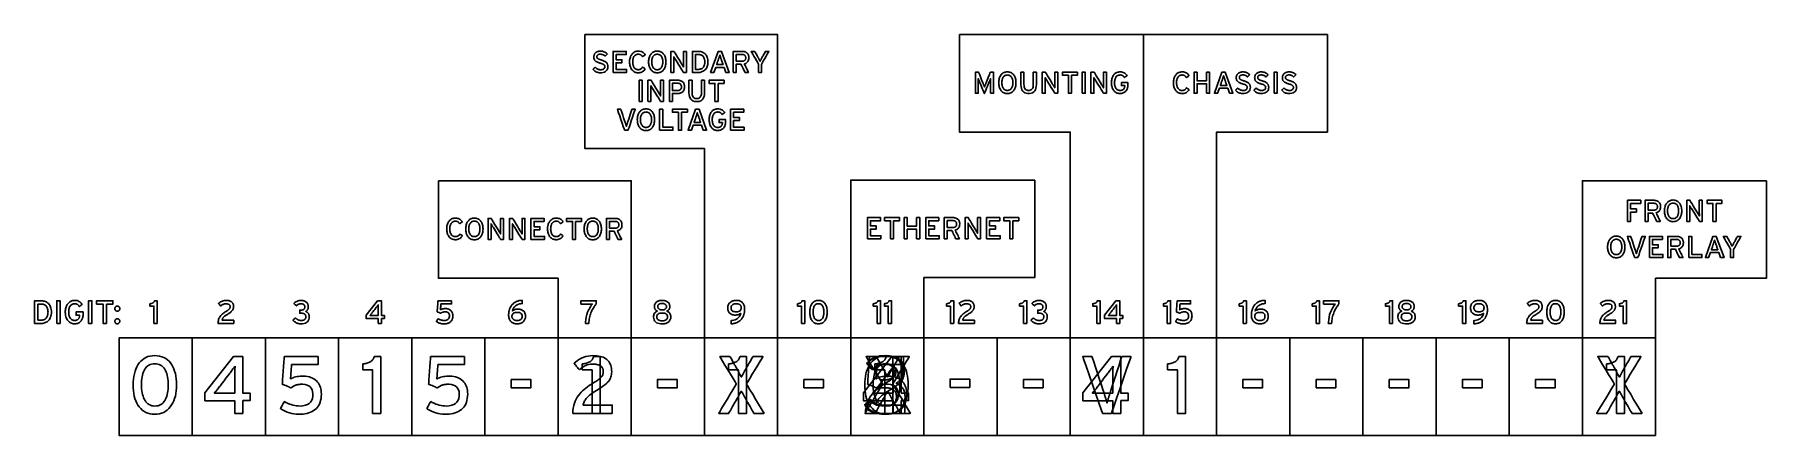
# Model space of a CAD drawing. Extents: x 1 to 47.7, y 0.2 to 33.5.
# Drawn here: x 1.03 to 21, y 28.91 to 33.53 of the extents above; entities that cross this region are included whole.
import ezdxf

# ---------------------------------------------------------------- set-up
doc = ezdxf.new("R2010")
doc.units = 0
doc.header["$MEASUREMENT"] = 0
for name, color, linetype in [('1_0_____CONNECTOR_TYPE___S', 7, 'CONTINUOUS'), ('1_1__SCREW_TERMINAL_BLOCK_', 7, 'CONTINUOUS'), ('1_2__SCREW_TERMINAL_BLOCK_', 7, 'CONTINUOUS'), ('1_3__CONNECTORIZED_RELAY__', 7, 'CONTINUOUS'), ('1_4__CONNECTORIZED_RELAY__', 7, 'CONTINUOUS'), ('2_0_____ETHERNET_CONNECTIO', 7, 'CONTINUOUS'), ('2_1__NO_ETHERNET__X', 7, 'CONTINUOUS'), ('2_2__PORTS_5A___5B_W_PTP__', 7, 'CONTINUOUS'), ('2_3__PORTS_5A___5B_W_PTP__', 7, 'CONTINUOUS'), ('2_4__PORTS_5A___5B_W_PTP__', 7, 'CONTINUOUS'), ('2_5__PORTS_5C___5D__2__10-', 7, 'CONTINUOUS'), ('2_6__PORTS_5C___5D__2__100', 7, 'CONTINUOUS'), ('2_7__PORTS_5C___5D__1__10-', 7, 'CONTINUOUS'), ('3_0_____MOUNTING_', 7, 'CONTINUOUS'), ('3_1__VERTICAL_RACK__V', 7, 'CONTINUOUS'), ('3_2__VERTICAL_PANEL__4', 7, 'CONTINUOUS'), ('4_0_____CHASSIS_', 7, 'CONTINUOUS'), ('4_1__3U_STANDARD_IO__1', 7, 'CONTINUOUS'), ('5_0_____FRONT_OVERLAY_', 7, 'CONTINUOUS'), ('5_1__STANDARD_FRONT_OVERLA', 7, 'CONTINUOUS'), ('5_2__BAY_CONTROL_FRONT_OVE', 7, 'CONTINUOUS'), ('6_0____DWG', 7, 'CONTINUOUS')]:
    doc.layers.add(name, color=color, linetype=linetype)

msp = doc.modelspace()

# ---------------------------------------------------------------- linework, layer by layer
at = {"layer": '1_0_____CONNECTOR_TYPE___S'}
msp.add_lwpolyline([(2.851, 30.031), (2.831, 30.031)], dxfattribs=at)
at = {"layer": '1_1__SCREW_TERMINAL_BLOCK_'}
for points in [[(7.461, 29.16), (7.461, 29.18), (7.461, 29.231), (7.461, 29.304), (7.461, 29.39), (7.461, 29.478), (7.461, 29.559), (7.461, 29.622), (7.461, 29.659), (7.46, 29.664), (7.452, 29.664), (7.438, 29.664), (7.42, 29.664), (7.4, 29.664), (7.381, 29.664), (7.364, 29.664), (7.353, 29.664), (7.348, 29.664), (7.348, 29.666), (7.348, 29.673), (7.348, 29.683), (7.348, 29.694), (7.348, 29.706), (7.348, 29.717), (7.348, 29.726), (7.348, 29.731), (7.354, 29.732), (7.366, 29.733), (7.377, 29.735), (7.387, 29.737), (7.398, 29.74), (7.407, 29.743), (7.417, 29.746), (7.426, 29.75), (7.435, 29.755), (7.443, 29.759), (7.45, 29.765), (7.456, 29.771), (7.462, 29.778), (7.467, 29.785), (7.472, 29.793), (7.475, 29.802), (7.478, 29.811), (7.48, 29.816), (7.486, 29.816), (7.495, 29.816), (7.508, 29.816), (7.521, 29.816), (7.534, 29.816), (7.546, 29.816), (7.553, 29.816), (7.556, 29.816), (7.556, 29.791), (7.556, 29.725), (7.556, 29.629), (7.556, 29.517), (7.556, 29.403), (7.556, 29.297), (7.556, 29.215), (7.556, 29.167), (7.555, 29.16), (7.548, 29.16), (7.536, 29.16), (7.521, 29.16), (7.505, 29.16), (7.488, 29.16), (7.474, 29.16), (7.465, 29.16)], [(9.328, 29.16), (9.325, 29.165), (9.318, 29.177), (9.308, 29.195), (9.296, 29.216), (9.283, 29.238), (9.272, 29.258), (9.262, 29.275), (9.256, 29.285), (9.252, 29.293), (9.242, 29.31), (9.233, 29.327), (9.224, 29.343), (9.215, 29.359), (9.207, 29.374), (9.199, 29.388), (9.192, 29.401), (9.185, 29.414), (9.179, 29.414), (9.173, 29.402), (9.166, 29.388), (9.158, 29.374), (9.15, 29.359), (9.141, 29.343), (9.132, 29.327), (9.123, 29.31), (9.112, 29.293), (9.108, 29.285), (9.102, 29.275), (9.093, 29.258), (9.081, 29.238), (9.069, 29.216), (9.057, 29.195), (9.047, 29.177), (9.04, 29.165), (9.037, 29.16), (9.033, 29.16), (9.022, 29.16), (9.006, 29.16), (8.987, 29.16), (8.967, 29.16), (8.949, 29.16), (8.934, 29.16), (8.924, 29.16), (8.922, 29.161), (8.933, 29.179), (8.955, 29.216), (8.985, 29.266), (9.019, 29.322), (9.053, 29.38), (9.085, 29.432), (9.109, 29.472), (9.123, 29.496), (9.123, 29.502), (9.11, 29.524), (9.087, 29.562), (9.058, 29.611), (9.026, 29.664), (8.994, 29.718), (8.966, 29.764), (8.945, 29.799), (8.935, 29.816), (8.937, 29.816), (8.947, 29.816), (8.962, 29.816), (8.981, 29.816), (9.001, 29.816), (9.02, 29.816), (9.036, 29.816), (9.047, 29.816), (9.052, 29.816), (9.054, 29.813), (9.06, 29.802), (9.068, 29.788), (9.078, 29.77), (9.088, 29.752), (9.098, 29.735), (9.105, 29.722), (9.11, 29.713), (9.114, 29.706), (9.124, 29.689), (9.133, 29.672), (9.142, 29.655), (9.151, 29.64), (9.159, 29.625), (9.167, 29.61), (9.174, 29.596), (9.181, 29.583), (9.187, 29.583), (9.194, 29.596), (9.201, 29.609), (9.208, 29.624), (9.217, 29.639), (9.225, 29.654), (9.234, 29.671), (9.244, 29.688), (9.254, 29.706), (9.257, 29.713), (9.263, 29.722), (9.27, 29.735), (9.28, 29.752), (9.291, 29.77), (9.301, 29.788), (9.309, 29.802), (9.315, 29.813), (9.317, 29.816), (9.321, 29.816), (9.332, 29.816), (9.348, 29.816), (9.367, 29.816), (9.387, 29.816), (9.405, 29.816), (9.42, 29.816), (9.43, 29.816), (9.432, 29.816), (9.422, 29.799), (9.401, 29.764), (9.373, 29.718), (9.341, 29.665), (9.309, 29.611), (9.28, 29.562), (9.257, 29.524), (9.244, 29.503), (9.244, 29.496), (9.258, 29.473), (9.282, 29.432), (9.314, 29.38), (9.348, 29.323), (9.382, 29.266), (9.412, 29.216), (9.434, 29.179), (9.445, 29.161), (9.443, 29.16), (9.433, 29.16), (9.418, 29.16), (9.399, 29.16), (9.379, 29.16), (9.36, 29.16), (9.344, 29.16), (9.332, 29.16)]]:
    msp.add_lwpolyline(points, close=True, dxfattribs=at)
at = {"layer": '1_2__SCREW_TERMINAL_BLOCK_'}
for points in [[(7.461, 29.16), (7.461, 29.18), (7.461, 29.231), (7.461, 29.304), (7.461, 29.39), (7.461, 29.478), (7.461, 29.559), (7.461, 29.622), (7.461, 29.659), (7.46, 29.664), (7.452, 29.664), (7.438, 29.664), (7.42, 29.664), (7.4, 29.664), (7.381, 29.664), (7.364, 29.664), (7.353, 29.664), (7.348, 29.664), (7.348, 29.666), (7.348, 29.673), (7.348, 29.683), (7.348, 29.694), (7.348, 29.706), (7.348, 29.717), (7.348, 29.726), (7.348, 29.731), (7.354, 29.732), (7.366, 29.733), (7.377, 29.735), (7.387, 29.737), (7.398, 29.74), (7.407, 29.743), (7.417, 29.746), (7.426, 29.75), (7.435, 29.755), (7.443, 29.759), (7.45, 29.765), (7.456, 29.771), (7.462, 29.778), (7.467, 29.785), (7.472, 29.793), (7.475, 29.802), (7.478, 29.811), (7.48, 29.816), (7.486, 29.816), (7.495, 29.816), (7.508, 29.816), (7.521, 29.816), (7.534, 29.816), (7.546, 29.816), (7.553, 29.816), (7.556, 29.816), (7.556, 29.791), (7.556, 29.725), (7.556, 29.629), (7.556, 29.517), (7.556, 29.403), (7.556, 29.297), (7.556, 29.215), (7.556, 29.167), (7.555, 29.16), (7.548, 29.16), (7.536, 29.16), (7.521, 29.16), (7.505, 29.16), (7.488, 29.16), (7.474, 29.16), (7.465, 29.16)], [(9.149, 29.16), (9.149, 29.18), (9.149, 29.231), (9.149, 29.304), (9.149, 29.39), (9.149, 29.478), (9.149, 29.559), (9.149, 29.622), (9.149, 29.659), (9.148, 29.664), (9.139, 29.664), (9.125, 29.664), (9.107, 29.664), (9.087, 29.664), (9.068, 29.664), (9.052, 29.664), (9.04, 29.664), (9.036, 29.664), (9.036, 29.666), (9.036, 29.673), (9.036, 29.683), (9.036, 29.694), (9.036, 29.706), (9.036, 29.717), (9.036, 29.726), (9.036, 29.731), (9.042, 29.732), (9.053, 29.733), (9.064, 29.735), (9.075, 29.737), (9.085, 29.74), (9.095, 29.743), (9.104, 29.746), (9.113, 29.75), (9.122, 29.755), (9.13, 29.759), (9.137, 29.765), (9.144, 29.771), (9.15, 29.778), (9.155, 29.785), (9.159, 29.793), (9.163, 29.802), (9.166, 29.811), (9.168, 29.816), (9.173, 29.816), (9.183, 29.816), (9.195, 29.816), (9.209, 29.816), (9.222, 29.816), (9.233, 29.816), (9.241, 29.816), (9.244, 29.816), (9.244, 29.791), (9.244, 29.725), (9.244, 29.629), (9.244, 29.517), (9.244, 29.403), (9.244, 29.297), (9.244, 29.215), (9.244, 29.167), (9.243, 29.16), (9.236, 29.16), (9.224, 29.16), (9.209, 29.16), (9.192, 29.16), (9.176, 29.16), (9.162, 29.16), (9.152, 29.16)]]:
    msp.add_lwpolyline(points, close=True, dxfattribs=at)
at = {"layer": '1_3__CONNECTORIZED_RELAY__'}
for points in [[(7.238, 29.16), (7.241, 29.192), (7.245, 29.222), (7.251, 29.25), (7.259, 29.277), (7.268, 29.302), (7.278, 29.325), (7.291, 29.347), (7.304, 29.367), (7.32, 29.386), (7.336, 29.403), (7.353, 29.42), (7.371, 29.436), (7.39, 29.452), (7.409, 29.467), (7.429, 29.481), (7.449, 29.495), (7.471, 29.508), (7.489, 29.519), (7.503, 29.527), (7.515, 29.536), (7.527, 29.544), (7.537, 29.551), (7.547, 29.559), (7.555, 29.566), (7.562, 29.573), (7.568, 29.579), (7.573, 29.586), (7.577, 29.592), (7.581, 29.599), (7.584, 29.606), (7.586, 29.613), (7.588, 29.62), (7.59, 29.627), (7.59, 29.635), (7.591, 29.642), (7.59, 29.651), (7.589, 29.659), (7.588, 29.668), (7.585, 29.675), (7.582, 29.682), (7.578, 29.689), (7.574, 29.695), (7.569, 29.701), (7.563, 29.706), (7.555, 29.711), (7.547, 29.716), (7.538, 29.719), (7.528, 29.722), (7.517, 29.725), (7.505, 29.727), (7.492, 29.728), (7.479, 29.729), (7.462, 29.729), (7.443, 29.727), (7.424, 29.724), (7.406, 29.719), (7.388, 29.712), (7.371, 29.704), (7.354, 29.694), (7.338, 29.683), (7.322, 29.67), (7.315, 29.664), (7.31, 29.67), (7.303, 29.679), (7.294, 29.69), (7.283, 29.703), (7.273, 29.715), (7.264, 29.726), (7.258, 29.734), (7.255, 29.738), (7.271, 29.753), (7.293, 29.77), (7.316, 29.785), (7.34, 29.797), (7.365, 29.808), (7.39, 29.816), (7.417, 29.822), (7.444, 29.825), (7.472, 29.827), (7.494, 29.826), (7.515, 29.825), (7.536, 29.822), (7.555, 29.818), (7.572, 29.813), (7.589, 29.807), (7.605, 29.8), (7.619, 29.791), (7.632, 29.782), (7.644, 29.771), (7.655, 29.758), (7.664, 29.745), (7.672, 29.73), (7.678, 29.714), (7.682, 29.697), (7.686, 29.679), (7.687, 29.659), (7.688, 29.64), (7.687, 29.624), (7.685, 29.609), (7.682, 29.595), (7.678, 29.581), (7.673, 29.568), (7.668, 29.556), (7.661, 29.544), (7.653, 29.533), (7.644, 29.523), (7.634, 29.512), (7.623, 29.502), (7.61, 29.491), (7.596, 29.48), (7.582, 29.47), (7.566, 29.459), (7.549, 29.447), (7.53, 29.436), (7.511, 29.424), (7.492, 29.412), (7.475, 29.401), (7.46, 29.39), (7.445, 29.379), (7.432, 29.369), (7.421, 29.359), (7.411, 29.35), (7.402, 29.341), (7.394, 29.331), (7.387, 29.322), (7.38, 29.313), (7.375, 29.303), (7.37, 29.293), (7.365, 29.283), (7.362, 29.273), (7.359, 29.263), (7.359, 29.256), (7.378, 29.256), (7.416, 29.256), (7.466, 29.256), (7.523, 29.256), (7.579, 29.256), (7.63, 29.256), (7.67, 29.256), (7.692, 29.256), (7.694, 29.255), (7.694, 29.248), (7.694, 29.236), (7.694, 29.221), (7.694, 29.205), (7.694, 29.19), (7.694, 29.176), (7.694, 29.165), (7.694, 29.161), (7.684, 29.16), (7.646, 29.16), (7.586, 29.16), (7.513, 29.16), (7.436, 29.16), (7.362, 29.16), (7.298, 29.16), (7.255, 29.16)], [(9.328, 29.16), (9.325, 29.165), (9.318, 29.177), (9.308, 29.195), (9.296, 29.216), (9.283, 29.238), (9.272, 29.258), (9.262, 29.275), (9.256, 29.285), (9.252, 29.293), (9.242, 29.31), (9.233, 29.327), (9.224, 29.343), (9.215, 29.359), (9.207, 29.374), (9.199, 29.388), (9.192, 29.401), (9.185, 29.414), (9.179, 29.414), (9.173, 29.402), (9.166, 29.388), (9.158, 29.374), (9.15, 29.359), (9.141, 29.343), (9.132, 29.327), (9.123, 29.31), (9.112, 29.293), (9.108, 29.285), (9.102, 29.275), (9.093, 29.258), (9.081, 29.238), (9.069, 29.216), (9.057, 29.195), (9.047, 29.177), (9.04, 29.165), (9.037, 29.16), (9.033, 29.16), (9.022, 29.16), (9.006, 29.16), (8.987, 29.16), (8.967, 29.16), (8.949, 29.16), (8.934, 29.16), (8.924, 29.16), (8.922, 29.161), (8.933, 29.179), (8.955, 29.216), (8.985, 29.266), (9.019, 29.322), (9.053, 29.38), (9.085, 29.432), (9.109, 29.472), (9.123, 29.496), (9.123, 29.502), (9.11, 29.524), (9.087, 29.562), (9.058, 29.611), (9.026, 29.664), (8.994, 29.718), (8.966, 29.764), (8.945, 29.799), (8.935, 29.816), (8.937, 29.816), (8.947, 29.816), (8.962, 29.816), (8.981, 29.816), (9.001, 29.816), (9.02, 29.816), (9.036, 29.816), (9.047, 29.816), (9.052, 29.816), (9.054, 29.813), (9.06, 29.802), (9.068, 29.788), (9.078, 29.77), (9.088, 29.752), (9.098, 29.735), (9.105, 29.722), (9.11, 29.713), (9.114, 29.706), (9.124, 29.689), (9.133, 29.672), (9.142, 29.655), (9.151, 29.64), (9.159, 29.625), (9.167, 29.61), (9.174, 29.596), (9.181, 29.583), (9.187, 29.583), (9.194, 29.596), (9.201, 29.609), (9.208, 29.624), (9.217, 29.639), (9.225, 29.654), (9.234, 29.671), (9.244, 29.688), (9.254, 29.706), (9.257, 29.713), (9.263, 29.722), (9.27, 29.735), (9.28, 29.752), (9.291, 29.77), (9.301, 29.788), (9.309, 29.802), (9.315, 29.813), (9.317, 29.816), (9.321, 29.816), (9.332, 29.816), (9.348, 29.816), (9.367, 29.816), (9.387, 29.816), (9.405, 29.816), (9.42, 29.816), (9.43, 29.816), (9.432, 29.816), (9.422, 29.799), (9.401, 29.764), (9.373, 29.718), (9.341, 29.665), (9.309, 29.611), (9.28, 29.562), (9.257, 29.524), (9.244, 29.503), (9.244, 29.496), (9.258, 29.473), (9.282, 29.432), (9.314, 29.38), (9.348, 29.323), (9.382, 29.266), (9.412, 29.216), (9.434, 29.179), (9.445, 29.161), (9.443, 29.16), (9.433, 29.16), (9.418, 29.16), (9.399, 29.16), (9.379, 29.16), (9.36, 29.16), (9.344, 29.16), (9.332, 29.16)]]:
    msp.add_lwpolyline(points, close=True, dxfattribs=at)
at = {"layer": '1_4__CONNECTORIZED_RELAY__'}
for points in [[(7.238, 29.16), (7.241, 29.192), (7.245, 29.222), (7.251, 29.25), (7.259, 29.277), (7.268, 29.302), (7.278, 29.325), (7.291, 29.347), (7.304, 29.367), (7.32, 29.386), (7.336, 29.403), (7.353, 29.42), (7.371, 29.436), (7.39, 29.452), (7.409, 29.467), (7.429, 29.481), (7.449, 29.495), (7.471, 29.508), (7.489, 29.519), (7.503, 29.527), (7.515, 29.536), (7.527, 29.544), (7.537, 29.551), (7.547, 29.559), (7.555, 29.566), (7.562, 29.573), (7.568, 29.579), (7.573, 29.586), (7.577, 29.592), (7.581, 29.599), (7.584, 29.606), (7.586, 29.613), (7.588, 29.62), (7.59, 29.627), (7.59, 29.635), (7.591, 29.642), (7.59, 29.651), (7.589, 29.659), (7.588, 29.668), (7.585, 29.675), (7.582, 29.682), (7.578, 29.689), (7.574, 29.695), (7.569, 29.701), (7.563, 29.706), (7.555, 29.711), (7.547, 29.716), (7.538, 29.719), (7.528, 29.722), (7.517, 29.725), (7.505, 29.727), (7.492, 29.728), (7.479, 29.729), (7.462, 29.729), (7.443, 29.727), (7.424, 29.724), (7.406, 29.719), (7.388, 29.712), (7.371, 29.704), (7.354, 29.694), (7.338, 29.683), (7.322, 29.67), (7.315, 29.664), (7.31, 29.67), (7.303, 29.679), (7.294, 29.69), (7.283, 29.703), (7.273, 29.715), (7.264, 29.726), (7.258, 29.734), (7.255, 29.738), (7.271, 29.753), (7.293, 29.77), (7.316, 29.785), (7.34, 29.797), (7.365, 29.808), (7.39, 29.816), (7.417, 29.822), (7.444, 29.825), (7.472, 29.827), (7.494, 29.826), (7.515, 29.825), (7.536, 29.822), (7.555, 29.818), (7.572, 29.813), (7.589, 29.807), (7.605, 29.8), (7.619, 29.791), (7.632, 29.782), (7.644, 29.771), (7.655, 29.758), (7.664, 29.745), (7.672, 29.73), (7.678, 29.714), (7.682, 29.697), (7.686, 29.679), (7.687, 29.659), (7.688, 29.64), (7.687, 29.624), (7.685, 29.609), (7.682, 29.595), (7.678, 29.581), (7.673, 29.568), (7.668, 29.556), (7.661, 29.544), (7.653, 29.533), (7.644, 29.523), (7.634, 29.512), (7.623, 29.502), (7.61, 29.491), (7.596, 29.48), (7.582, 29.47), (7.566, 29.459), (7.549, 29.447), (7.53, 29.436), (7.511, 29.424), (7.492, 29.412), (7.475, 29.401), (7.46, 29.39), (7.445, 29.379), (7.432, 29.369), (7.421, 29.359), (7.411, 29.35), (7.402, 29.341), (7.394, 29.331), (7.387, 29.322), (7.38, 29.313), (7.375, 29.303), (7.37, 29.293), (7.365, 29.283), (7.362, 29.273), (7.359, 29.263), (7.359, 29.256), (7.378, 29.256), (7.416, 29.256), (7.466, 29.256), (7.523, 29.256), (7.579, 29.256), (7.63, 29.256), (7.67, 29.256), (7.692, 29.256), (7.694, 29.255), (7.694, 29.248), (7.694, 29.236), (7.694, 29.221), (7.694, 29.205), (7.694, 29.19), (7.694, 29.176), (7.694, 29.165), (7.694, 29.161), (7.684, 29.16), (7.646, 29.16), (7.586, 29.16), (7.513, 29.16), (7.436, 29.16), (7.362, 29.16), (7.298, 29.16), (7.255, 29.16)], [(9.149, 29.16), (9.149, 29.18), (9.149, 29.231), (9.149, 29.304), (9.149, 29.39), (9.149, 29.478), (9.149, 29.559), (9.149, 29.622), (9.149, 29.659), (9.148, 29.664), (9.139, 29.664), (9.125, 29.664), (9.107, 29.664), (9.087, 29.664), (9.068, 29.664), (9.052, 29.664), (9.04, 29.664), (9.036, 29.664), (9.036, 29.666), (9.036, 29.673), (9.036, 29.683), (9.036, 29.694), (9.036, 29.706), (9.036, 29.717), (9.036, 29.726), (9.036, 29.731), (9.042, 29.732), (9.053, 29.733), (9.064, 29.735), (9.075, 29.737), (9.085, 29.74), (9.095, 29.743), (9.104, 29.746), (9.113, 29.75), (9.122, 29.755), (9.13, 29.759), (9.137, 29.765), (9.144, 29.771), (9.15, 29.778), (9.155, 29.785), (9.159, 29.793), (9.163, 29.802), (9.166, 29.811), (9.168, 29.816), (9.173, 29.816), (9.183, 29.816), (9.195, 29.816), (9.209, 29.816), (9.222, 29.816), (9.233, 29.816), (9.241, 29.816), (9.244, 29.816), (9.244, 29.791), (9.244, 29.725), (9.244, 29.629), (9.244, 29.517), (9.244, 29.403), (9.244, 29.297), (9.244, 29.215), (9.244, 29.167), (9.243, 29.16), (9.236, 29.16), (9.224, 29.16), (9.209, 29.16), (9.192, 29.16), (9.176, 29.16), (9.162, 29.16), (9.152, 29.16)]]:
    msp.add_lwpolyline(points, close=True, dxfattribs=at)
at = {"layer": '2_0_____ETHERNET_CONNECTIO'}
msp.add_lwpolyline([(2.851, 30.031), (2.831, 30.031)], dxfattribs=at)
at = {"layer": '2_1__NO_ETHERNET__X'}
msp.add_lwpolyline([(11.016, 29.16), (11.013, 29.165), (11.006, 29.177), (10.996, 29.195), (10.984, 29.216), (10.971, 29.238), (10.959, 29.258), (10.95, 29.275), (10.943, 29.285), (10.939, 29.293), (10.93, 29.31), (10.92, 29.327), (10.911, 29.343), (10.903, 29.359), (10.895, 29.374), (10.887, 29.388), (10.88, 29.401), (10.873, 29.414), (10.867, 29.414), (10.86, 29.402), (10.853, 29.388), (10.846, 29.374), (10.837, 29.359), (10.829, 29.343), (10.82, 29.327), (10.81, 29.31), (10.8, 29.293), (10.796, 29.285), (10.79, 29.275), (10.78, 29.258), (10.769, 29.238), (10.756, 29.216), (10.744, 29.195), (10.734, 29.177), (10.727, 29.165), (10.725, 29.16), (10.72, 29.16), (10.709, 29.16), (10.693, 29.16), (10.674, 29.16), (10.655, 29.16), (10.636, 29.16), (10.621, 29.16), (10.612, 29.16), (10.61, 29.161), (10.62, 29.179), (10.643, 29.216), (10.672, 29.266), (10.706, 29.322), (10.741, 29.38), (10.772, 29.432), (10.797, 29.472), (10.81, 29.496), (10.811, 29.502), (10.798, 29.524), (10.775, 29.562), (10.745, 29.611), (10.713, 29.664), (10.681, 29.718), (10.653, 29.764), (10.633, 29.799), (10.622, 29.816), (10.624, 29.816), (10.634, 29.816), (10.649, 29.816), (10.668, 29.816), (10.688, 29.816), (10.707, 29.816), (10.724, 29.816), (10.735, 29.816), (10.739, 29.816), (10.741, 29.813), (10.747, 29.802), (10.755, 29.788), (10.765, 29.77), (10.776, 29.752), (10.785, 29.735), (10.793, 29.722), (10.798, 29.713), (10.802, 29.706), (10.811, 29.689), (10.821, 29.672), (10.83, 29.655), (10.838, 29.64), (10.846, 29.625), (10.854, 29.61), (10.861, 29.596), (10.868, 29.583), (10.875, 29.583), (10.881, 29.596), (10.888, 29.609), (10.896, 29.624), (10.904, 29.639), (10.913, 29.654), (10.922, 29.671), (10.931, 29.688), (10.941, 29.706), (10.945, 29.713), (10.95, 29.722), (10.958, 29.735), (10.968, 29.752), (10.978, 29.77), (10.988, 29.788), (10.997, 29.802), (11.002, 29.813), (11.005, 29.816), (11.009, 29.816), (11.02, 29.816), (11.036, 29.816), (11.055, 29.816), (11.075, 29.816), (11.093, 29.816), (11.108, 29.816), (11.118, 29.816), (11.12, 29.816), (11.109, 29.799), (11.089, 29.764), (11.061, 29.718), (11.029, 29.665), (10.997, 29.611), (10.967, 29.562), (10.944, 29.524), (10.931, 29.503), (10.931, 29.496), (10.945, 29.473), (10.97, 29.432), (11.001, 29.38), (11.036, 29.323), (11.07, 29.266), (11.099, 29.216), (11.122, 29.179), (11.132, 29.161), (11.13, 29.16), (11.121, 29.16), (11.105, 29.16), (11.087, 29.16), (11.067, 29.16), (11.048, 29.16), (11.031, 29.16), (11.02, 29.16)], close=True, dxfattribs=at)
at = {"layer": '2_2__PORTS_5A___5B_W_PTP__'}
msp.add_lwpolyline([(10.836, 29.16), (10.836, 29.18), (10.836, 29.231), (10.836, 29.304), (10.836, 29.39), (10.836, 29.478), (10.836, 29.559), (10.836, 29.622), (10.836, 29.659), (10.835, 29.664), (10.827, 29.664), (10.813, 29.664), (10.795, 29.664), (10.775, 29.664), (10.756, 29.664), (10.739, 29.664), (10.728, 29.664), (10.724, 29.664), (10.724, 29.666), (10.724, 29.673), (10.724, 29.683), (10.724, 29.694), (10.724, 29.706), (10.724, 29.717), (10.724, 29.726), (10.724, 29.731), (10.729, 29.732), (10.741, 29.733), (10.752, 29.735), (10.762, 29.737), (10.773, 29.74), (10.782, 29.743), (10.792, 29.746), (10.801, 29.75), (10.81, 29.755), (10.818, 29.759), (10.825, 29.765), (10.831, 29.771), (10.837, 29.778), (10.842, 29.785), (10.847, 29.793), (10.85, 29.802), (10.853, 29.811), (10.855, 29.816), (10.861, 29.816), (10.87, 29.816), (10.883, 29.816), (10.896, 29.816), (10.909, 29.816), (10.921, 29.816), (10.928, 29.816), (10.931, 29.816), (10.931, 29.791), (10.931, 29.725), (10.931, 29.629), (10.931, 29.517), (10.931, 29.403), (10.931, 29.297), (10.931, 29.215), (10.931, 29.167), (10.93, 29.16), (10.924, 29.16), (10.912, 29.16), (10.896, 29.16), (10.88, 29.16), (10.863, 29.16), (10.85, 29.16), (10.84, 29.16)], close=True, dxfattribs=at)
at = {"layer": '2_3__PORTS_5A___5B_W_PTP__'}
msp.add_lwpolyline([(11.071, 29.355), (11.067, 29.312), (11.058, 29.273), (11.042, 29.24), (11.021, 29.212), (10.993, 29.19), (10.96, 29.172), (10.921, 29.159), (10.876, 29.152), (10.831, 29.15), (10.815, 29.151), (10.8, 29.152), (10.785, 29.154), (10.77, 29.157), (10.755, 29.16), (10.741, 29.165), (10.726, 29.169), (10.712, 29.175), (10.698, 29.181), (10.684, 29.188), (10.672, 29.196), (10.659, 29.204), (10.648, 29.212), (10.637, 29.221), (10.627, 29.231), (10.617, 29.241), (10.609, 29.252), (10.605, 29.259), (10.609, 29.263), (10.617, 29.27), (10.628, 29.28), (10.64, 29.29), (10.653, 29.301), (10.663, 29.311), (10.672, 29.318), (10.676, 29.322), (10.681, 29.317), (10.688, 29.309), (10.696, 29.302), (10.703, 29.295), (10.711, 29.288), (10.72, 29.282), (10.728, 29.277), (10.737, 29.272), (10.746, 29.267), (10.755, 29.263), (10.765, 29.259), (10.774, 29.256), (10.784, 29.253), (10.793, 29.251), (10.803, 29.249), (10.812, 29.248), (10.822, 29.247), (10.832, 29.247), (10.847, 29.247), (10.863, 29.248), (10.878, 29.25), (10.891, 29.253), (10.903, 29.256), (10.915, 29.26), (10.925, 29.265), (10.933, 29.27), (10.941, 29.276), (10.948, 29.283), (10.954, 29.29), (10.959, 29.298), (10.963, 29.306), (10.966, 29.315), (10.969, 29.325), (10.971, 29.335), (10.972, 29.346), (10.972, 29.357), (10.972, 29.368), (10.97, 29.378), (10.968, 29.388), (10.965, 29.397), (10.961, 29.405), (10.957, 29.413), (10.951, 29.42), (10.945, 29.426), (10.938, 29.432), (10.931, 29.437), (10.923, 29.441), (10.914, 29.445), (10.905, 29.448), (10.895, 29.45), (10.885, 29.452), (10.875, 29.453), (10.863, 29.454), (10.857, 29.454), (10.853, 29.454), (10.846, 29.454), (10.837, 29.454), (10.827, 29.454), (10.817, 29.454), (10.808, 29.454), (10.802, 29.454), (10.798, 29.454), (10.797, 29.455), (10.797, 29.462), (10.797, 29.473), (10.797, 29.488), (10.797, 29.504), (10.797, 29.52), (10.797, 29.533), (10.797, 29.544), (10.797, 29.549), (10.799, 29.549), (10.803, 29.549), (10.811, 29.549), (10.82, 29.549), (10.83, 29.549), (10.839, 29.549), (10.847, 29.549), (10.853, 29.549), (10.856, 29.549), (10.865, 29.549), (10.874, 29.55), (10.883, 29.552), (10.891, 29.554), (10.899, 29.557), (10.906, 29.561), (10.913, 29.565), (10.919, 29.57), (10.924, 29.576), (10.929, 29.582), (10.933, 29.588), (10.936, 29.595), (10.939, 29.602), (10.942, 29.609), (10.944, 29.616), (10.945, 29.624), (10.946, 29.632), (10.946, 29.64), (10.946, 29.643), (10.946, 29.646), (10.945, 29.65), (10.945, 29.653), (10.944, 29.656), (10.944, 29.66), (10.943, 29.663), (10.942, 29.667), (10.941, 29.671), (10.939, 29.674), (10.938, 29.678), (10.936, 29.681), (10.934, 29.685), (10.931, 29.688), (10.929, 29.691), (10.926, 29.694), (10.923, 29.697), (10.92, 29.7), (10.917, 29.703), (10.913, 29.706), (10.909, 29.709), (10.905, 29.712), (10.901, 29.714), (10.897, 29.716), (10.892, 29.719), (10.887, 29.721), (10.882, 29.723), (10.876, 29.724), (10.87, 29.726), (10.864, 29.727), (10.858, 29.728), (10.851, 29.729), (10.844, 29.729), (10.836, 29.73), (10.828, 29.73), (10.814, 29.729), (10.798, 29.727), (10.783, 29.724), (10.768, 29.719), (10.754, 29.712), (10.74, 29.704), (10.727, 29.694), (10.714, 29.683), (10.702, 29.671), (10.699, 29.671), (10.692, 29.677), (10.683, 29.686), (10.672, 29.697), (10.66, 29.708), (10.649, 29.72), (10.639, 29.729), (10.632, 29.736), (10.63, 29.738), (10.648, 29.757), (10.667, 29.773), (10.688, 29.788), (10.709, 29.8), (10.732, 29.81), (10.755, 29.817), (10.779, 29.823), (10.805, 29.826), (10.83, 29.827), (10.851, 29.826), (10.87, 29.824), (10.889, 29.821), (10.907, 29.817), (10.925, 29.812), (10.941, 29.805), (10.957, 29.797), (10.972, 29.788), (10.986, 29.778), (10.998, 29.767), (11.009, 29.755), (11.019, 29.741), (11.027, 29.727), (11.034, 29.712), (11.039, 29.695), (11.042, 29.678), (11.044, 29.66), (11.044, 29.643), (11.044, 29.631), (11.042, 29.619), (11.041, 29.608), (11.038, 29.597), (11.036, 29.587), (11.033, 29.578), (11.029, 29.569), (11.025, 29.561), (11.02, 29.553), (11.015, 29.546), (11.009, 29.54), (11.003, 29.533), (10.997, 29.527), (10.991, 29.521), (10.984, 29.516), (10.977, 29.511), (10.97, 29.507), (10.975, 29.503), (10.985, 29.5), (10.994, 29.495), (11.003, 29.491), (11.012, 29.485), (11.02, 29.479), (11.027, 29.472), (11.034, 29.464), (11.041, 29.456), (11.047, 29.447), (11.053, 29.438), (11.057, 29.428), (11.061, 29.417), (11.065, 29.406), (11.067, 29.394), (11.069, 29.382), (11.07, 29.369)], close=True, dxfattribs=at)
at = {"layer": '2_4__PORTS_5A___5B_W_PTP__'}
msp.add_lwpolyline([(11.09, 29.383), (11.089, 29.357), (11.086, 29.332), (11.081, 29.309), (11.075, 29.288), (11.067, 29.268), (11.057, 29.249), (11.045, 29.233), (11.032, 29.218), (11.017, 29.204), (11, 29.192), (10.983, 29.182), (10.964, 29.173), (10.944, 29.165), (10.923, 29.159), (10.901, 29.155), (10.878, 29.152), (10.853, 29.15), (10.827, 29.15), (10.8, 29.152), (10.774, 29.155), (10.748, 29.16), (10.722, 29.167), (10.697, 29.175), (10.673, 29.185), (10.649, 29.197), (10.625, 29.21), (10.618, 29.216), (10.622, 29.222), (10.628, 29.233), (10.635, 29.245), (10.643, 29.259), (10.651, 29.273), (10.657, 29.284), (10.662, 29.292), (10.664, 29.296), (10.681, 29.286), (10.701, 29.277), (10.721, 29.268), (10.742, 29.261), (10.762, 29.256), (10.782, 29.251), (10.803, 29.248), (10.823, 29.246), (10.846, 29.245), (10.877, 29.248), (10.905, 29.254), (10.929, 29.263), (10.95, 29.275), (10.966, 29.291), (10.978, 29.311), (10.987, 29.333), (10.992, 29.359), (10.992, 29.387), (10.989, 29.412), (10.983, 29.433), (10.973, 29.451), (10.96, 29.466), (10.944, 29.478), (10.925, 29.487), (10.902, 29.493), (10.876, 29.496), (10.859, 29.496), (10.85, 29.496), (10.842, 29.495), (10.834, 29.494), (10.826, 29.493), (10.818, 29.492), (10.81, 29.49), (10.803, 29.489), (10.796, 29.486), (10.789, 29.484), (10.783, 29.481), (10.777, 29.478), (10.77, 29.475), (10.764, 29.471), (10.758, 29.467), (10.752, 29.463), (10.747, 29.459), (10.741, 29.455), (10.737, 29.456), (10.727, 29.46), (10.713, 29.466), (10.697, 29.473), (10.68, 29.48), (10.663, 29.486), (10.65, 29.492), (10.642, 29.495), (10.639, 29.497), (10.641, 29.513), (10.643, 29.547), (10.646, 29.594), (10.65, 29.647), (10.653, 29.701), (10.657, 29.751), (10.659, 29.79), (10.661, 29.813), (10.664, 29.816), (10.689, 29.816), (10.735, 29.816), (10.794, 29.816), (10.86, 29.816), (10.925, 29.816), (10.984, 29.816), (11.027, 29.816), (11.05, 29.816), (11.052, 29.815), (11.052, 29.808), (11.052, 29.796), (11.052, 29.781), (11.052, 29.765), (11.052, 29.75), (11.052, 29.737), (11.052, 29.727), (11.052, 29.723), (11.043, 29.723), (11.015, 29.723), (10.974, 29.723), (10.925, 29.723), (10.873, 29.723), (10.824, 29.723), (10.783, 29.723), (10.755, 29.723), (10.746, 29.723), (10.746, 29.716), (10.744, 29.699), (10.743, 29.675), (10.741, 29.648), (10.739, 29.619), (10.737, 29.593), (10.735, 29.572), (10.734, 29.559), (10.738, 29.559), (10.75, 29.566), (10.764, 29.572), (10.778, 29.577), (10.793, 29.581), (10.809, 29.585), (10.826, 29.587), (10.844, 29.589), (10.862, 29.59), (10.885, 29.59), (10.908, 29.588), (10.93, 29.585), (10.951, 29.58), (10.97, 29.574), (10.988, 29.567), (11.004, 29.558), (11.019, 29.547), (11.033, 29.535), (11.045, 29.522), (11.055, 29.508), (11.064, 29.493), (11.072, 29.477), (11.078, 29.46), (11.083, 29.442), (11.087, 29.423), (11.089, 29.404)], close=True, dxfattribs=at)
at = {"layer": '2_5__PORTS_5C___5D__2__10-'}
for points in [[(11.107, 29.49), (11.106, 29.455), (11.104, 29.422), (11.099, 29.39), (11.093, 29.36), (11.085, 29.332), (11.076, 29.305), (11.064, 29.28), (11.051, 29.257), (11.036, 29.235), (11.019, 29.215), (11.001, 29.199), (10.981, 29.184), (10.959, 29.172), (10.936, 29.163), (10.911, 29.156), (10.884, 29.152), (10.856, 29.15), (10.828, 29.152), (10.801, 29.156), (10.776, 29.163), (10.753, 29.172), (10.732, 29.184), (10.712, 29.198), (10.694, 29.215), (10.677, 29.234), (10.662, 29.256), (10.649, 29.279), (10.638, 29.304), (10.628, 29.33), (10.62, 29.358), (10.614, 29.388), (10.609, 29.42), (10.607, 29.453), (10.606, 29.488), (10.607, 29.523), (10.61, 29.556), (10.614, 29.587), (10.62, 29.617), (10.628, 29.646), (10.638, 29.672), (10.65, 29.698), (10.663, 29.721), (10.678, 29.743), (10.695, 29.762), (10.713, 29.779), (10.733, 29.794), (10.755, 29.806), (10.778, 29.815), (10.803, 29.821), (10.829, 29.825), (10.857, 29.827), (10.886, 29.825), (10.912, 29.821), (10.937, 29.814), (10.961, 29.805), (10.982, 29.794), (11.002, 29.779), (11.02, 29.763), (11.037, 29.744), (11.052, 29.722), (11.065, 29.699), (11.076, 29.674), (11.086, 29.647), (11.093, 29.619), (11.099, 29.589), (11.104, 29.558), (11.106, 29.525)], [(11.011, 29.488), (11.011, 29.512), (11.009, 29.536), (11.007, 29.558), (11.003, 29.579), (10.999, 29.6), (10.993, 29.619), (10.987, 29.637), (10.98, 29.654), (10.971, 29.67), (10.961, 29.685), (10.95, 29.697), (10.938, 29.707), (10.924, 29.716), (10.909, 29.723), (10.892, 29.728), (10.875, 29.731), (10.856, 29.732), (10.837, 29.731), (10.82, 29.728), (10.803, 29.723), (10.789, 29.716), (10.775, 29.708), (10.763, 29.697), (10.752, 29.685), (10.742, 29.671), (10.733, 29.655), (10.726, 29.639), (10.719, 29.621), (10.714, 29.602), (10.709, 29.581), (10.706, 29.56), (10.704, 29.538), (10.702, 29.514), (10.702, 29.49), (10.703, 29.465), (10.704, 29.442), (10.707, 29.42), (10.71, 29.399), (10.715, 29.379), (10.721, 29.36), (10.727, 29.342), (10.735, 29.325), (10.744, 29.309), (10.754, 29.294), (10.765, 29.281), (10.777, 29.27), (10.791, 29.261), (10.805, 29.254), (10.822, 29.249), (10.839, 29.246), (10.857, 29.245), (10.876, 29.246), (10.894, 29.249), (10.91, 29.254), (10.925, 29.261), (10.939, 29.27), (10.951, 29.281), (10.962, 29.293), (10.972, 29.308), (10.98, 29.324), (10.988, 29.34), (10.994, 29.358), (10.999, 29.377), (11.003, 29.397), (11.007, 29.418), (11.009, 29.44), (11.011, 29.463)]]:
    msp.add_lwpolyline(points, close=True, dxfattribs=at)
at = {"layer": '2_6__PORTS_5C___5D__2__100'}
msp.add_lwpolyline([(10.613, 29.16), (10.616, 29.192), (10.62, 29.222), (10.626, 29.25), (10.634, 29.277), (10.643, 29.302), (10.653, 29.325), (10.666, 29.347), (10.679, 29.367), (10.695, 29.386), (10.711, 29.403), (10.729, 29.42), (10.746, 29.436), (10.765, 29.452), (10.784, 29.467), (10.804, 29.481), (10.824, 29.495), (10.846, 29.508), (10.864, 29.519), (10.878, 29.527), (10.89, 29.536), (10.902, 29.544), (10.912, 29.551), (10.922, 29.559), (10.93, 29.566), (10.937, 29.573), (10.943, 29.579), (10.948, 29.586), (10.952, 29.592), (10.956, 29.599), (10.959, 29.606), (10.961, 29.613), (10.963, 29.62), (10.965, 29.627), (10.965, 29.635), (10.966, 29.642), (10.965, 29.651), (10.965, 29.659), (10.963, 29.668), (10.96, 29.675), (10.957, 29.682), (10.953, 29.689), (10.949, 29.695), (10.944, 29.701), (10.938, 29.706), (10.93, 29.711), (10.922, 29.716), (10.913, 29.719), (10.903, 29.722), (10.892, 29.725), (10.88, 29.727), (10.867, 29.728), (10.854, 29.729), (10.837, 29.729), (10.818, 29.727), (10.799, 29.724), (10.781, 29.719), (10.763, 29.712), (10.746, 29.704), (10.729, 29.694), (10.713, 29.683), (10.697, 29.67), (10.69, 29.664), (10.685, 29.67), (10.678, 29.679), (10.669, 29.69), (10.658, 29.703), (10.648, 29.715), (10.639, 29.726), (10.633, 29.734), (10.63, 29.738), (10.646, 29.753), (10.669, 29.77), (10.692, 29.785), (10.715, 29.797), (10.74, 29.808), (10.765, 29.816), (10.792, 29.822), (10.819, 29.825), (10.847, 29.827), (10.869, 29.826), (10.89, 29.825), (10.911, 29.822), (10.93, 29.818), (10.947, 29.813), (10.964, 29.807), (10.98, 29.8), (10.994, 29.791), (11.008, 29.782), (11.02, 29.771), (11.03, 29.758), (11.039, 29.745), (11.047, 29.73), (11.053, 29.714), (11.057, 29.697), (11.061, 29.679), (11.062, 29.659), (11.063, 29.64), (11.062, 29.624), (11.06, 29.609), (11.057, 29.595), (11.053, 29.581), (11.048, 29.568), (11.043, 29.556), (11.036, 29.544), (11.028, 29.533), (11.019, 29.523), (11.009, 29.512), (10.998, 29.502), (10.985, 29.491), (10.972, 29.48), (10.957, 29.47), (10.941, 29.459), (10.924, 29.447), (10.905, 29.436), (10.886, 29.424), (10.867, 29.412), (10.85, 29.401), (10.835, 29.39), (10.82, 29.379), (10.807, 29.369), (10.796, 29.359), (10.786, 29.35), (10.777, 29.341), (10.769, 29.331), (10.762, 29.322), (10.755, 29.313), (10.75, 29.303), (10.745, 29.293), (10.741, 29.283), (10.737, 29.273), (10.734, 29.263), (10.734, 29.256), (10.754, 29.256), (10.791, 29.256), (10.841, 29.256), (10.898, 29.256), (10.954, 29.256), (11.005, 29.256), (11.045, 29.256), (11.067, 29.256), (11.069, 29.255), (11.069, 29.248), (11.069, 29.236), (11.069, 29.221), (11.069, 29.205), (11.069, 29.19), (11.069, 29.176), (11.069, 29.165), (11.069, 29.161), (11.059, 29.16), (11.021, 29.16), (10.961, 29.16), (10.889, 29.16), (10.811, 29.16), (10.737, 29.16), (10.674, 29.16), (10.63, 29.16)], close=True, dxfattribs=at)
at = {"layer": '2_7__PORTS_5C___5D__1__10-'}
msp.add_lwpolyline([(11.027, 29.308), (11.027, 29.16), (10.935, 29.16), (10.935, 29.305), (10.591, 29.305), (10.591, 29.399), (10.918, 29.816), (11.027, 29.816), (11.027, 29.394), (11.112, 29.394), (11.112, 29.308), (11.027, 29.308)], dxfattribs=at)
msp.add_lwpolyline([(10.938, 29.706), (10.932, 29.698), (10.927, 29.69), (10.921, 29.682), (10.914, 29.673), (10.907, 29.664), (10.9, 29.654), (10.892, 29.644), (10.884, 29.633), (10.879, 29.626), (10.869, 29.613), (10.853, 29.592), (10.833, 29.566), (10.812, 29.537), (10.791, 29.51), (10.773, 29.487), (10.762, 29.471), (10.757, 29.465), (10.749, 29.455), (10.742, 29.445), (10.734, 29.436), (10.727, 29.427), (10.72, 29.418), (10.713, 29.41), (10.707, 29.403), (10.7, 29.395), (10.706, 29.393), (10.717, 29.393), (10.728, 29.394), (10.74, 29.394), (10.752, 29.394), (10.764, 29.394), (10.777, 29.394), (10.791, 29.394), (10.801, 29.394), (10.809, 29.394), (10.825, 29.394), (10.846, 29.394), (10.87, 29.394), (10.893, 29.394), (10.913, 29.394), (10.928, 29.394), (10.935, 29.394), (10.935, 29.4), (10.935, 29.418), (10.935, 29.445), (10.935, 29.478), (10.935, 29.512), (10.935, 29.543), (10.935, 29.568), (10.935, 29.583), (10.935, 29.593), (10.935, 29.609), (10.936, 29.625), (10.936, 29.64), (10.936, 29.654), (10.937, 29.668), (10.937, 29.681), (10.937, 29.694)], close=True, dxfattribs=at)
at = {"layer": '3_0_____MOUNTING_'}
msp.add_lwpolyline([(2.851, 30.031), (2.831, 30.031)], dxfattribs=at)
at = {"layer": '3_1__VERTICAL_RACK__V'}
msp.add_lwpolyline([(13.451, 29.16), (13.447, 29.16), (13.437, 29.16), (13.422, 29.16), (13.405, 29.16), (13.387, 29.16), (13.37, 29.16), (13.357, 29.16), (13.349, 29.16), (13.346, 29.164), (13.332, 29.204), (13.305, 29.281), (13.27, 29.381), (13.231, 29.494), (13.193, 29.605), (13.158, 29.704), (13.133, 29.778), (13.12, 29.815), (13.121, 29.816), (13.13, 29.816), (13.145, 29.816), (13.162, 29.816), (13.18, 29.816), (13.198, 29.816), (13.213, 29.816), (13.223, 29.816), (13.226, 29.816), (13.232, 29.798), (13.247, 29.755), (13.266, 29.694), (13.289, 29.624), (13.313, 29.552), (13.335, 29.486), (13.352, 29.434), (13.362, 29.403), (13.364, 29.395), (13.367, 29.388), (13.369, 29.381), (13.371, 29.374), (13.374, 29.366), (13.376, 29.359), (13.379, 29.351), (13.382, 29.343), (13.384, 29.335), (13.387, 29.327), (13.389, 29.319), (13.391, 29.312), (13.393, 29.305), (13.394, 29.299), (13.396, 29.293), (13.397, 29.287), (13.399, 29.282), (13.4, 29.279), (13.401, 29.284), (13.403, 29.289), (13.404, 29.295), (13.406, 29.301), (13.408, 29.308), (13.41, 29.315), (13.413, 29.322), (13.415, 29.33), (13.418, 29.338), (13.42, 29.346), (13.422, 29.354), (13.425, 29.362), (13.427, 29.37), (13.429, 29.377), (13.431, 29.384), (13.434, 29.391), (13.436, 29.398), (13.44, 29.412), (13.453, 29.451), (13.472, 29.509), (13.494, 29.578), (13.517, 29.65), (13.539, 29.718), (13.557, 29.773), (13.568, 29.808), (13.571, 29.816), (13.577, 29.816), (13.589, 29.816), (13.605, 29.816), (13.623, 29.816), (13.641, 29.816), (13.657, 29.816), (13.669, 29.816), (13.676, 29.816), (13.673, 29.806), (13.655, 29.755), (13.626, 29.67), (13.59, 29.565), (13.551, 29.452), (13.514, 29.343), (13.482, 29.25), (13.459, 29.185)], close=True, dxfattribs=at)
at = {"layer": '3_2__VERTICAL_PANEL__4'}
msp.add_lwpolyline([(13.559, 29.308), (13.559, 29.16), (13.466, 29.16), (13.466, 29.305), (13.122, 29.305), (13.122, 29.399), (13.45, 29.816), (13.559, 29.816), (13.559, 29.394), (13.643, 29.394), (13.643, 29.308), (13.559, 29.308)], dxfattribs=at)
msp.add_lwpolyline([(13.469, 29.706), (13.464, 29.698), (13.458, 29.69), (13.452, 29.682), (13.445, 29.673), (13.439, 29.664), (13.431, 29.654), (13.424, 29.644), (13.416, 29.633), (13.41, 29.626), (13.401, 29.613), (13.385, 29.592), (13.365, 29.566), (13.343, 29.537), (13.322, 29.51), (13.305, 29.487), (13.293, 29.471), (13.288, 29.465), (13.281, 29.455), (13.273, 29.445), (13.266, 29.436), (13.258, 29.427), (13.251, 29.418), (13.245, 29.41), (13.238, 29.403), (13.232, 29.395), (13.237, 29.393), (13.248, 29.393), (13.259, 29.394), (13.271, 29.394), (13.283, 29.394), (13.296, 29.394), (13.309, 29.394), (13.322, 29.394), (13.333, 29.394), (13.341, 29.394), (13.356, 29.394), (13.377, 29.394), (13.401, 29.394), (13.424, 29.394), (13.445, 29.394), (13.46, 29.394), (13.466, 29.394), (13.466, 29.4), (13.466, 29.418), (13.466, 29.445), (13.466, 29.478), (13.466, 29.512), (13.466, 29.543), (13.466, 29.568), (13.466, 29.583), (13.467, 29.593), (13.467, 29.609), (13.467, 29.625), (13.467, 29.64), (13.468, 29.654), (13.468, 29.668), (13.468, 29.681), (13.469, 29.694)], close=True, dxfattribs=at)
at = {"layer": '4_0_____CHASSIS_'}
msp.add_lwpolyline([(2.851, 30.031), (2.831, 30.031)], dxfattribs=at)
at = {"layer": '4_1__3U_STANDARD_IO__1'}
msp.add_lwpolyline([(2.851, 30.031), (2.831, 30.031)], dxfattribs=at)
at = {"layer": '5_0_____FRONT_OVERLAY_'}
msp.add_lwpolyline([(2.851, 30.031), (2.831, 30.031)], dxfattribs=at)
at = {"layer": '5_1__STANDARD_FRONT_OVERLA'}
msp.add_lwpolyline([(19.453, 29.16), (19.451, 29.165), (19.443, 29.177), (19.433, 29.195), (19.421, 29.216), (19.409, 29.238), (19.397, 29.258), (19.387, 29.274), (19.381, 29.285), (19.377, 29.292), (19.367, 29.31), (19.358, 29.327), (19.349, 29.343), (19.34, 29.358), (19.332, 29.373), (19.324, 29.387), (19.317, 29.401), (19.31, 29.414), (19.304, 29.414), (19.298, 29.401), (19.291, 29.388), (19.283, 29.374), (19.275, 29.359), (19.266, 29.343), (19.257, 29.327), (19.248, 29.31), (19.237, 29.292), (19.233, 29.285), (19.227, 29.274), (19.218, 29.258), (19.206, 29.238), (19.194, 29.216), (19.182, 29.195), (19.172, 29.177), (19.165, 29.165), (19.162, 29.16), (19.158, 29.16), (19.147, 29.16), (19.131, 29.16), (19.112, 29.16), (19.092, 29.16), (19.074, 29.16), (19.059, 29.16), (19.049, 29.16), (19.047, 29.161), (19.058, 29.179), (19.08, 29.216), (19.11, 29.265), (19.144, 29.322), (19.178, 29.379), (19.21, 29.431), (19.234, 29.472), (19.248, 29.495), (19.248, 29.501), (19.235, 29.523), (19.212, 29.561), (19.183, 29.61), (19.151, 29.664), (19.119, 29.717), (19.091, 29.764), (19.07, 29.799), (19.06, 29.815), (19.062, 29.816), (19.072, 29.816), (19.087, 29.816), (19.106, 29.816), (19.126, 29.816), (19.145, 29.816), (19.161, 29.816), (19.172, 29.816), (19.177, 29.816), (19.179, 29.812), (19.185, 29.802), (19.193, 29.787), (19.203, 29.77), (19.213, 29.752), (19.223, 29.735), (19.23, 29.721), (19.235, 29.713), (19.239, 29.706), (19.249, 29.688), (19.258, 29.671), (19.267, 29.655), (19.276, 29.639), (19.284, 29.624), (19.292, 29.61), (19.299, 29.596), (19.306, 29.583), (19.312, 29.582), (19.319, 29.595), (19.326, 29.609), (19.334, 29.623), (19.342, 29.638), (19.35, 29.654), (19.359, 29.671), (19.369, 29.688), (19.379, 29.706), (19.383, 29.713), (19.388, 29.721), (19.396, 29.735), (19.405, 29.752), (19.416, 29.77), (19.426, 29.787), (19.434, 29.802), (19.44, 29.812), (19.442, 29.816), (19.446, 29.816), (19.458, 29.816), (19.474, 29.816), (19.493, 29.816), (19.512, 29.816), (19.531, 29.816), (19.546, 29.816), (19.555, 29.816), (19.557, 29.815), (19.547, 29.799), (19.526, 29.764), (19.498, 29.717), (19.466, 29.665), (19.434, 29.611), (19.405, 29.562), (19.382, 29.524), (19.369, 29.502), (19.369, 29.496), (19.383, 29.473), (19.407, 29.432), (19.439, 29.38), (19.473, 29.322), (19.507, 29.266), (19.537, 29.216), (19.559, 29.179), (19.57, 29.161), (19.568, 29.16), (19.558, 29.16), (19.543, 29.16), (19.524, 29.16), (19.504, 29.16), (19.485, 29.16), (19.469, 29.16), (19.457, 29.16)], close=True, dxfattribs=at)
at = {"layer": '5_2__BAY_CONTROL_FRONT_OVE'}
msp.add_lwpolyline([(19.274, 29.16), (19.274, 29.179), (19.274, 29.231), (19.274, 29.304), (19.274, 29.39), (19.274, 29.478), (19.274, 29.558), (19.274, 29.622), (19.274, 29.658), (19.273, 29.663), (19.265, 29.663), (19.25, 29.663), (19.232, 29.663), (19.212, 29.663), (19.193, 29.663), (19.177, 29.663), (19.165, 29.663), (19.161, 29.663), (19.161, 29.666), (19.161, 29.673), (19.161, 29.683), (19.161, 29.694), (19.161, 29.706), (19.161, 29.717), (19.161, 29.725), (19.161, 29.73), (19.167, 29.731), (19.178, 29.733), (19.189, 29.735), (19.2, 29.737), (19.21, 29.739), (19.22, 29.742), (19.229, 29.746), (19.239, 29.75), (19.247, 29.754), (19.255, 29.759), (19.262, 29.764), (19.269, 29.771), (19.275, 29.777), (19.28, 29.785), (19.284, 29.793), (19.288, 29.802), (19.291, 29.811), (19.293, 29.816), (19.298, 29.816), (19.308, 29.816), (19.32, 29.816), (19.334, 29.816), (19.347, 29.816), (19.358, 29.816), (19.366, 29.816), (19.369, 29.816), (19.369, 29.791), (19.369, 29.724), (19.369, 29.629), (19.369, 29.517), (19.369, 29.402), (19.369, 29.297), (19.369, 29.214), (19.369, 29.167), (19.368, 29.16), (19.361, 29.16), (19.349, 29.16), (19.334, 29.16), (19.317, 29.16), (19.301, 29.16), (19.287, 29.16), (19.277, 29.16)], close=True, dxfattribs=at)
at = {"layer": '6_0____DWG'}
for points in [[(7.377, 33.532), (9.601, 33.532), (9.601, 30.031), (8.757, 30.031), (8.757, 32.219), (7.377, 32.219), (7.377, 33.532)], [(11.698, 33.532), (13.82, 33.532), (13.82, 30.031), (12.976, 30.031), (12.976, 32.407), (11.698, 32.407), (11.698, 33.532)], [(15.941, 33.532), (13.819, 33.532), (13.819, 30.031), (14.663, 30.031), (14.663, 32.407), (15.941, 32.407), (15.941, 33.532)], [(7.703, 33.095), (7.703, 33.338), (7.855, 33.338), (7.855, 33.302), (7.739, 33.302), (7.739, 33.242), (7.806, 33.242), (7.806, 33.207), (7.739, 33.207), (7.739, 33.13), (7.86, 33.13), (7.86, 33.095), (7.703, 33.095)], [(9.004, 33.095), (8.984, 33.152), (8.887, 33.152), (8.867, 33.095), (8.829, 33.095), (8.916, 33.338), (8.955, 33.338), (9.043, 33.095), (9.004, 33.095)], [(8.005, 32.761), (8.005, 33.004), (8.04, 33.004), (8.04, 32.761), (8.005, 32.761)], [(8.914, 32.969), (8.914, 32.761), (8.879, 32.761), (8.879, 32.969), (8.81, 32.969), (8.81, 33.004), (8.983, 33.004), (8.983, 32.969), (8.914, 32.969)], [(12.99, 33.062), (12.99, 32.855), (12.954, 32.855), (12.954, 33.062), (12.886, 33.062), (12.886, 33.098), (13.058, 33.098), (13.058, 33.062), (12.99, 33.062)], [(13.113, 32.855), (13.113, 33.098), (13.148, 33.098), (13.148, 32.855), (13.113, 32.855)], [(14.548, 32.855), (14.548, 32.964), (14.439, 32.964), (14.439, 32.855), (14.404, 32.855), (14.404, 33.098), (14.439, 33.098), (14.439, 33), (14.548, 33), (14.548, 33.098), (14.583, 33.098), (14.583, 32.855), (14.548, 32.855)], [(14.813, 32.855), (14.793, 32.913), (14.696, 32.913), (14.675, 32.855), (14.638, 32.855), (14.725, 33.098), (14.764, 33.098), (14.852, 32.855), (14.813, 32.855)], [(15.326, 32.855), (15.326, 33.098), (15.361, 33.098), (15.361, 32.855), (15.326, 32.855)], [(8.241, 32.428), (8.241, 32.671), (8.276, 32.671), (8.276, 32.464), (8.393, 32.464), (8.393, 32.428), (8.241, 32.428)], [(8.493, 32.635), (8.493, 32.428), (8.457, 32.428), (8.457, 32.635), (8.389, 32.635), (8.389, 32.671), (8.561, 32.671), (8.561, 32.635), (8.493, 32.635)], [(8.744, 32.428), (8.724, 32.486), (8.627, 32.486), (8.607, 32.428), (8.569, 32.428), (8.656, 32.671), (8.695, 32.671), (8.783, 32.428), (8.744, 32.428)], [(9.058, 32.428), (9.058, 32.671), (9.21, 32.671), (9.21, 32.636), (9.093, 32.636), (9.093, 32.575), (9.161, 32.575), (9.161, 32.54), (9.093, 32.54), (9.093, 32.463), (9.215, 32.463), (9.215, 32.428), (9.058, 32.428)], [(5.69, 31.844), (7.913, 31.844), (7.913, 30.031), (7.069, 30.031), (7.069, 30.719), (5.69, 30.719), (5.69, 31.844)], [(12.566, 31.853), (10.444, 31.853), (10.444, 30.031), (11.288, 30.031), (11.288, 30.728), (12.566, 30.728), (12.566, 31.853)], [(21.004, 31.844), (18.882, 31.844), (18.882, 30.031), (19.726, 30.031), (19.726, 30.719), (21.004, 30.719), (21.004, 31.844)], [(19.438, 31.583), (19.438, 31.519), (19.505, 31.519), (19.505, 31.484), (19.438, 31.484), (19.438, 31.376), (19.403, 31.376), (19.403, 31.619), (19.554, 31.619), (19.554, 31.583), (19.438, 31.583)], [(20.423, 31.583), (20.423, 31.376), (20.387, 31.376), (20.387, 31.583), (20.319, 31.583), (20.319, 31.619), (20.491, 31.619), (20.491, 31.583), (20.423, 31.583)], [(6.757, 31.168), (6.757, 31.41), (6.909, 31.41), (6.909, 31.375), (6.793, 31.375), (6.793, 31.315), (6.86, 31.315), (6.86, 31.28), (6.793, 31.28), (6.793, 31.203), (6.914, 31.203), (6.914, 31.168), (6.757, 31.168)], [(7.271, 31.375), (7.271, 31.168), (7.236, 31.168), (7.236, 31.375), (7.167, 31.375), (7.167, 31.41), (7.34, 31.41), (7.34, 31.375), (7.271, 31.375)], [(10.637, 31.176), (10.637, 31.419), (10.788, 31.419), (10.788, 31.384), (10.672, 31.384), (10.672, 31.323), (10.739, 31.323), (10.739, 31.288), (10.672, 31.288), (10.672, 31.211), (10.793, 31.211), (10.793, 31.176), (10.637, 31.176)], [(10.939, 31.383), (10.939, 31.176), (10.904, 31.176), (10.904, 31.383), (10.835, 31.383), (10.835, 31.419), (11.008, 31.419), (11.008, 31.383), (10.939, 31.383)], [(11.204, 31.176), (11.204, 31.285), (11.096, 31.285), (11.096, 31.176), (11.061, 31.176), (11.061, 31.419), (11.096, 31.419), (11.096, 31.321), (11.204, 31.321), (11.204, 31.419), (11.24, 31.419), (11.24, 31.176), (11.204, 31.176)], [(11.309, 31.176), (11.309, 31.419), (11.46, 31.419), (11.46, 31.384), (11.344, 31.384), (11.344, 31.323), (11.412, 31.323), (11.412, 31.288), (11.344, 31.288), (11.344, 31.211), (11.465, 31.211), (11.465, 31.176), (11.309, 31.176)], [(12.011, 31.176), (12.011, 31.419), (12.163, 31.419), (12.163, 31.384), (12.046, 31.384), (12.046, 31.323), (12.114, 31.323), (12.114, 31.288), (12.046, 31.288), (12.046, 31.211), (12.168, 31.211), (12.168, 31.176), (12.011, 31.176)], [(12.313, 31.383), (12.313, 31.176), (12.278, 31.176), (12.278, 31.383), (12.209, 31.383), (12.209, 31.419), (12.382, 31.419), (12.382, 31.383), (12.313, 31.383)], [(19.654, 30.959), (19.654, 31.202), (19.805, 31.202), (19.805, 31.167), (19.689, 31.167), (19.689, 31.106), (19.757, 31.106), (19.757, 31.071), (19.689, 31.071), (19.689, 30.994), (19.81, 30.994), (19.81, 30.959), (19.654, 30.959)], [(20.108, 30.959), (20.108, 31.202), (20.143, 31.202), (20.143, 30.995), (20.261, 30.995), (20.261, 30.959), (20.108, 30.959)], [(20.476, 30.959), (20.455, 31.017), (20.358, 31.017), (20.338, 30.959), (20.3, 30.959), (20.388, 31.202), (20.426, 31.202), (20.515, 30.959), (20.476, 30.959)], [(1.289, 30.198), (1.289, 30.46), (1.327, 30.46), (1.327, 30.198), (1.289, 30.198)], [(1.655, 30.198), (1.655, 30.46), (1.693, 30.46), (1.693, 30.198), (1.655, 30.198)], [(1.861, 30.422), (1.861, 30.198), (1.823, 30.198), (1.823, 30.422), (1.748, 30.422), (1.748, 30.46), (1.935, 30.46), (1.935, 30.422), (1.861, 30.422)], [(5.033, 30.257), (5.033, 30.198), (4.996, 30.198), (4.996, 30.255), (4.858, 30.255), (4.858, 30.293), (4.989, 30.46), (5.033, 30.46), (5.033, 30.291), (5.066, 30.291), (5.066, 30.257), (5.033, 30.257)], [(13.547, 30.257), (13.547, 30.198), (13.51, 30.198), (13.51, 30.255), (13.372, 30.255), (13.372, 30.293), (13.503, 30.46), (13.547, 30.46), (13.547, 30.291), (13.581, 30.291), (13.581, 30.257), (13.547, 30.257)], [(2.851, 28.906), (2.007, 28.906), (2.007, 30.031), (2.851, 30.031), (2.851, 28.906)], [(3.694, 28.906), (2.851, 28.906), (2.851, 30.031), (3.694, 30.031), (3.694, 28.906)], [(4.538, 28.906), (3.694, 28.906), (3.694, 30.031), (4.538, 30.031), (4.538, 28.906)], [(5.382, 28.906), (4.538, 28.906), (4.538, 30.031), (5.382, 30.031), (5.382, 28.906)], [(6.226, 28.906), (5.382, 28.906), (5.382, 30.031), (6.226, 30.031), (6.226, 28.906)], [(7.069, 28.906), (6.226, 28.906), (6.226, 30.031), (7.069, 30.031), (7.069, 28.906)], [(7.913, 28.906), (7.069, 28.906), (7.069, 30.031), (7.913, 30.031), (7.913, 28.906)], [(8.757, 28.906), (7.913, 28.906), (7.913, 30.031), (8.757, 30.031), (8.757, 28.906)], [(9.601, 28.906), (8.757, 28.906), (8.757, 30.031), (9.601, 30.031), (9.601, 28.906)], [(10.444, 28.906), (9.601, 28.906), (9.601, 30.031), (10.444, 30.031), (10.444, 28.906)], [(11.288, 28.906), (10.444, 28.906), (10.444, 30.031), (11.288, 30.031), (11.288, 28.906)], [(12.132, 28.906), (11.288, 28.906), (11.288, 30.031), (12.132, 30.031), (12.132, 28.906)], [(12.976, 28.906), (12.132, 28.906), (12.132, 30.031), (12.976, 30.031), (12.976, 28.906)], [(13.82, 28.906), (12.976, 28.906), (12.976, 30.031), (13.82, 30.031), (13.82, 28.906)], [(14.663, 28.906), (13.82, 28.906), (13.82, 30.031), (14.663, 30.031), (14.663, 28.906)], [(15.507, 28.906), (14.663, 28.906), (14.663, 30.031), (15.507, 30.031), (15.507, 28.906)], [(16.351, 28.906), (15.507, 28.906), (15.507, 30.031), (16.351, 30.031), (16.351, 28.906)], [(17.195, 28.906), (16.351, 28.906), (16.351, 30.031), (17.195, 30.031), (17.195, 28.906)], [(18.038, 28.906), (17.195, 28.906), (17.195, 30.031), (18.038, 30.031), (18.038, 28.906)], [(18.882, 28.906), (18.038, 28.906), (18.038, 30.031), (18.882, 30.031), (18.882, 28.906)], [(19.726, 28.906), (18.882, 28.906), (18.882, 30.031), (19.726, 30.031), (19.726, 28.906)], [(3.434, 29.308), (3.434, 29.16), (3.341, 29.16), (3.341, 29.305), (2.997, 29.305), (2.997, 29.399), (3.325, 29.816), (3.434, 29.816), (3.434, 29.394), (3.518, 29.394), (3.518, 29.308), (3.434, 29.308)], [(6.529, 29.456), (6.529, 29.551), (6.756, 29.551), (6.756, 29.456), (6.529, 29.456)], [(8.216, 29.456), (8.216, 29.551), (8.443, 29.551), (8.443, 29.456), (8.216, 29.456)], [(9.904, 29.456), (9.904, 29.551), (10.131, 29.551), (10.131, 29.456), (9.904, 29.456)], [(11.59, 29.46), (11.59, 29.556), (11.817, 29.556), (11.817, 29.46), (11.59, 29.46)], [(12.435, 29.456), (12.435, 29.551), (12.662, 29.551), (12.662, 29.456), (12.435, 29.456)], [(14.966, 29.456), (14.966, 29.551), (15.193, 29.551), (15.193, 29.456), (14.966, 29.456)], [(15.81, 29.456), (15.81, 29.551), (16.037, 29.551), (16.037, 29.456), (15.81, 29.456)], [(16.654, 29.456), (16.654, 29.551), (16.881, 29.551), (16.881, 29.456), (16.654, 29.456)], [(17.498, 29.456), (17.498, 29.551), (17.725, 29.551), (17.725, 29.456), (17.498, 29.456)], [(18.341, 29.456), (18.341, 29.551), (18.568, 29.551), (18.568, 29.456), (18.341, 29.456)]]:
    msp.add_lwpolyline(points, dxfattribs=at)
for points in [[(7.644, 33.164), (7.643, 33.149), (7.639, 33.136), (7.634, 33.124), (7.626, 33.114), (7.616, 33.106), (7.604, 33.099), (7.589, 33.095), (7.572, 33.092), (7.554, 33.091), (7.543, 33.092), (7.532, 33.094), (7.521, 33.097), (7.511, 33.1), (7.502, 33.105), (7.493, 33.111), (7.485, 33.117), (7.477, 33.125), (7.473, 33.13), (7.474, 33.132), (7.477, 33.135), (7.481, 33.138), (7.485, 33.143), (7.49, 33.147), (7.493, 33.151), (7.496, 33.154), (7.498, 33.155), (7.501, 33.152), (7.508, 33.146), (7.514, 33.141), (7.521, 33.137), (7.528, 33.133), (7.535, 33.13), (7.542, 33.128), (7.55, 33.127), (7.557, 33.126), (7.567, 33.127), (7.577, 33.128), (7.585, 33.13), (7.592, 33.133), (7.598, 33.137), (7.602, 33.142), (7.605, 33.147), (7.607, 33.154), (7.608, 33.161), (7.608, 33.165), (7.608, 33.168), (7.607, 33.171), (7.606, 33.173), (7.604, 33.176), (7.603, 33.178), (7.601, 33.181), (7.599, 33.183), (7.596, 33.185), (7.593, 33.187), (7.59, 33.189), (7.586, 33.191), (7.581, 33.193), (7.576, 33.195), (7.571, 33.197), (7.565, 33.199), (7.559, 33.201), (7.552, 33.203), (7.544, 33.206), (7.537, 33.208), (7.53, 33.211), (7.523, 33.214), (7.517, 33.217), (7.511, 33.22), (7.506, 33.223), (7.502, 33.226), (7.498, 33.23), (7.494, 33.233), (7.491, 33.238), (7.488, 33.242), (7.486, 33.247), (7.484, 33.253), (7.483, 33.259), (7.482, 33.265), (7.481, 33.272), (7.482, 33.279), (7.482, 33.286), (7.484, 33.292), (7.486, 33.298), (7.488, 33.304), (7.491, 33.309), (7.495, 33.315), (7.499, 33.319), (7.504, 33.324), (7.509, 33.327), (7.514, 33.331), (7.52, 33.333), (7.526, 33.336), (7.532, 33.338), (7.538, 33.34), (7.545, 33.341), (7.552, 33.341), (7.56, 33.342), (7.57, 33.341), (7.58, 33.34), (7.59, 33.337), (7.599, 33.334), (7.607, 33.33), (7.616, 33.326), (7.624, 33.32), (7.631, 33.314), (7.636, 33.309), (7.635, 33.307), (7.632, 33.304), (7.628, 33.3), (7.624, 33.296), (7.62, 33.292), (7.616, 33.288), (7.613, 33.285), (7.611, 33.283), (7.609, 33.285), (7.604, 33.29), (7.598, 33.294), (7.592, 33.297), (7.586, 33.3), (7.58, 33.303), (7.573, 33.304), (7.566, 33.305), (7.559, 33.306), (7.553, 33.306), (7.549, 33.306), (7.545, 33.305), (7.541, 33.304), (7.538, 33.303), (7.534, 33.302), (7.531, 33.301), (7.529, 33.299), (7.527, 33.298), (7.525, 33.296), (7.523, 33.293), (7.521, 33.291), (7.52, 33.289), (7.519, 33.286), (7.518, 33.284), (7.517, 33.281), (7.517, 33.278), (7.517, 33.276), (7.517, 33.274), (7.517, 33.273), (7.517, 33.272), (7.517, 33.27), (7.518, 33.269), (7.518, 33.268), (7.518, 33.267), (7.519, 33.266), (7.519, 33.265), (7.52, 33.263), (7.521, 33.262), (7.521, 33.261), (7.522, 33.26), (7.523, 33.259), (7.524, 33.258), (7.526, 33.257), (7.527, 33.256), (7.529, 33.254), (7.532, 33.252), (7.535, 33.251), (7.539, 33.249), (7.543, 33.247), (7.548, 33.245), (7.554, 33.243), (7.559, 33.241), (7.566, 33.239), (7.573, 33.236), (7.581, 33.234), (7.588, 33.231), (7.595, 33.229), (7.601, 33.226), (7.607, 33.223), (7.613, 33.219), (7.618, 33.216), (7.623, 33.213), (7.627, 33.209), (7.631, 33.205), (7.634, 33.2), (7.637, 33.195), (7.639, 33.19), (7.641, 33.184), (7.643, 33.178), (7.643, 33.172)], [(8.075, 33.137), (8.068, 33.127), (8.061, 33.119), (8.053, 33.111), (8.045, 33.105), (8.035, 33.1), (8.025, 33.096), (8.014, 33.093), (8.003, 33.091), (7.991, 33.091), (7.981, 33.092), (7.971, 33.094), (7.962, 33.096), (7.953, 33.1), (7.945, 33.104), (7.938, 33.109), (7.931, 33.116), (7.924, 33.123), (7.918, 33.13), (7.913, 33.139), (7.908, 33.148), (7.904, 33.157), (7.901, 33.167), (7.898, 33.178), (7.896, 33.189), (7.895, 33.201), (7.894, 33.214), (7.894, 33.226), (7.895, 33.239), (7.897, 33.25), (7.899, 33.261), (7.903, 33.271), (7.906, 33.281), (7.911, 33.291), (7.916, 33.299), (7.922, 33.307), (7.928, 33.315), (7.935, 33.321), (7.942, 33.327), (7.95, 33.331), (7.958, 33.335), (7.967, 33.338), (7.977, 33.34), (7.987, 33.341), (7.998, 33.341), (8.01, 33.34), (8.022, 33.338), (8.032, 33.335), (8.042, 33.33), (8.051, 33.324), (8.058, 33.318), (8.065, 33.31), (8.072, 33.3), (8.073, 33.296), (8.071, 33.294), (8.067, 33.292), (8.062, 33.289), (8.057, 33.285), (8.052, 33.282), (8.047, 33.279), (8.044, 33.277), (8.043, 33.276), (8.041, 33.279), (8.039, 33.282), (8.037, 33.285), (8.034, 33.288), (8.032, 33.29), (8.03, 33.293), (8.027, 33.295), (8.025, 33.297), (8.023, 33.299), (8.02, 33.3), (8.017, 33.301), (8.014, 33.302), (8.011, 33.303), (8.007, 33.304), (8.004, 33.305), (8, 33.305), (7.996, 33.305), (7.991, 33.305), (7.984, 33.305), (7.978, 33.303), (7.972, 33.302), (7.966, 33.299), (7.961, 33.296), (7.956, 33.292), (7.952, 33.288), (7.948, 33.283), (7.944, 33.278), (7.941, 33.272), (7.938, 33.266), (7.936, 33.259), (7.934, 33.251), (7.932, 33.243), (7.931, 33.235), (7.931, 33.226), (7.93, 33.217), (7.931, 33.208), (7.931, 33.199), (7.932, 33.191), (7.934, 33.183), (7.936, 33.175), (7.938, 33.168), (7.941, 33.162), (7.944, 33.156), (7.948, 33.15), (7.951, 33.145), (7.956, 33.141), (7.961, 33.137), (7.966, 33.134), (7.971, 33.131), (7.977, 33.129), (7.983, 33.128), (7.99, 33.127), (7.997, 33.127), (8.005, 33.128), (8.012, 33.13), (8.019, 33.132), (8.025, 33.135), (8.031, 33.139), (8.036, 33.144), (8.04, 33.149), (8.044, 33.156), (8.046, 33.157), (8.048, 33.155), (8.052, 33.153), (8.057, 33.15), (8.062, 33.146), (8.067, 33.143), (8.071, 33.14), (8.074, 33.138)], [(8.313, 33.216), (8.312, 33.203), (8.311, 33.191), (8.309, 33.179), (8.307, 33.168), (8.303, 33.158), (8.299, 33.148), (8.295, 33.139), (8.289, 33.13), (8.283, 33.122), (8.276, 33.115), (8.269, 33.109), (8.261, 33.103), (8.252, 33.099), (8.243, 33.096), (8.234, 33.093), (8.224, 33.091), (8.213, 33.091), (8.202, 33.091), (8.192, 33.093), (8.183, 33.096), (8.174, 33.099), (8.166, 33.103), (8.158, 33.109), (8.151, 33.115), (8.144, 33.122), (8.138, 33.13), (8.132, 33.139), (8.127, 33.148), (8.123, 33.158), (8.12, 33.168), (8.117, 33.179), (8.115, 33.191), (8.114, 33.203), (8.114, 33.216), (8.114, 33.229), (8.115, 33.242), (8.117, 33.253), (8.12, 33.264), (8.123, 33.275), (8.127, 33.285), (8.132, 33.294), (8.138, 33.303), (8.144, 33.311), (8.151, 33.318), (8.158, 33.324), (8.166, 33.329), (8.174, 33.334), (8.183, 33.337), (8.192, 33.339), (8.202, 33.341), (8.213, 33.342), (8.224, 33.341), (8.234, 33.339), (8.243, 33.337), (8.252, 33.334), (8.261, 33.329), (8.269, 33.324), (8.276, 33.318), (8.283, 33.311), (8.289, 33.303), (8.295, 33.294), (8.299, 33.285), (8.303, 33.275), (8.307, 33.264), (8.309, 33.253), (8.311, 33.242), (8.312, 33.229)], [(8.277, 33.216), (8.277, 33.226), (8.276, 33.235), (8.275, 33.243), (8.273, 33.252), (8.271, 33.259), (8.269, 33.266), (8.266, 33.273), (8.263, 33.279), (8.259, 33.284), (8.255, 33.289), (8.25, 33.293), (8.245, 33.297), (8.239, 33.3), (8.233, 33.302), (8.227, 33.304), (8.22, 33.305), (8.213, 33.305), (8.206, 33.305), (8.199, 33.304), (8.193, 33.302), (8.187, 33.3), (8.182, 33.297), (8.177, 33.293), (8.172, 33.289), (8.168, 33.284), (8.164, 33.279), (8.161, 33.273), (8.158, 33.266), (8.155, 33.259), (8.153, 33.252), (8.151, 33.243), (8.15, 33.235), (8.15, 33.226), (8.149, 33.216), (8.15, 33.207), (8.15, 33.198), (8.151, 33.189), (8.153, 33.181), (8.155, 33.174), (8.158, 33.167), (8.161, 33.16), (8.164, 33.154), (8.168, 33.149), (8.172, 33.144), (8.177, 33.139), (8.182, 33.136), (8.187, 33.133), (8.193, 33.13), (8.199, 33.128), (8.206, 33.127), (8.213, 33.127), (8.22, 33.127), (8.227, 33.128), (8.233, 33.13), (8.239, 33.133), (8.245, 33.136), (8.25, 33.139), (8.255, 33.144), (8.259, 33.149), (8.263, 33.154), (8.266, 33.16), (8.269, 33.167), (8.271, 33.174), (8.273, 33.181), (8.275, 33.189), (8.276, 33.198), (8.277, 33.207)], [(8.516, 33.095), (8.513, 33.1), (8.504, 33.115), (8.49, 33.136), (8.475, 33.162), (8.459, 33.188), (8.444, 33.212), (8.432, 33.232), (8.424, 33.244), (8.422, 33.248), (8.419, 33.252), (8.417, 33.256), (8.415, 33.259), (8.413, 33.263), (8.411, 33.266), (8.409, 33.269), (8.407, 33.273), (8.405, 33.276), (8.405, 33.274), (8.405, 33.268), (8.405, 33.262), (8.405, 33.256), (8.405, 33.249), (8.405, 33.243), (8.405, 33.236), (8.405, 33.229), (8.405, 33.222), (8.405, 33.217), (8.405, 33.206), (8.405, 33.189), (8.405, 33.168), (8.405, 33.147), (8.405, 33.126), (8.405, 33.109), (8.405, 33.098), (8.405, 33.095), (8.403, 33.095), (8.4, 33.095), (8.395, 33.095), (8.389, 33.095), (8.383, 33.095), (8.378, 33.095), (8.374, 33.095), (8.371, 33.095), (8.371, 33.096), (8.371, 33.112), (8.371, 33.141), (8.371, 33.178), (8.371, 33.219), (8.371, 33.26), (8.371, 33.296), (8.371, 33.323), (8.371, 33.337), (8.372, 33.338), (8.375, 33.338), (8.379, 33.338), (8.385, 33.338), (8.391, 33.338), (8.397, 33.338), (8.402, 33.338), (8.406, 33.338), (8.407, 33.338), (8.41, 33.332), (8.419, 33.318), (8.431, 33.297), (8.446, 33.273), (8.461, 33.247), (8.476, 33.224), (8.487, 33.204), (8.495, 33.192), (8.497, 33.188), (8.5, 33.184), (8.502, 33.179), (8.505, 33.175), (8.507, 33.171), (8.509, 33.167), (8.511, 33.163), (8.513, 33.16), (8.515, 33.156), (8.516, 33.158), (8.516, 33.164), (8.516, 33.171), (8.516, 33.177), (8.516, 33.183), (8.516, 33.19), (8.516, 33.197), (8.515, 33.204), (8.515, 33.211), (8.515, 33.216), (8.515, 33.227), (8.515, 33.244), (8.515, 33.264), (8.515, 33.286), (8.515, 33.306), (8.515, 33.323), (8.515, 33.334), (8.516, 33.338), (8.517, 33.338), (8.521, 33.338), (8.526, 33.338), (8.531, 33.338), (8.537, 33.338), (8.543, 33.338), (8.547, 33.338), (8.549, 33.338), (8.55, 33.336), (8.55, 33.32), (8.55, 33.292), (8.55, 33.254), (8.55, 33.213), (8.55, 33.172), (8.55, 33.136), (8.55, 33.109), (8.55, 33.095), (8.549, 33.095), (8.546, 33.095), (8.542, 33.095), (8.537, 33.095), (8.531, 33.095), (8.525, 33.095), (8.521, 33.095), (8.517, 33.095)], [(8.798, 33.216), (8.797, 33.202), (8.795, 33.188), (8.793, 33.175), (8.79, 33.164), (8.785, 33.153), (8.78, 33.143), (8.774, 33.134), (8.767, 33.127), (8.759, 33.12), (8.751, 33.114), (8.742, 33.109), (8.733, 33.104), (8.724, 33.101), (8.714, 33.098), (8.703, 33.096), (8.692, 33.095), (8.683, 33.095), (8.68, 33.095), (8.673, 33.095), (8.663, 33.095), (8.652, 33.095), (8.64, 33.095), (8.63, 33.095), (8.623, 33.095), (8.619, 33.095), (8.619, 33.1), (8.619, 33.121), (8.619, 33.154), (8.619, 33.195), (8.619, 33.238), (8.619, 33.278), (8.619, 33.312), (8.619, 33.333), (8.619, 33.338), (8.623, 33.338), (8.63, 33.338), (8.64, 33.338), (8.652, 33.338), (8.663, 33.338), (8.673, 33.338), (8.68, 33.338), (8.683, 33.338), (8.693, 33.337), (8.704, 33.336), (8.714, 33.335), (8.724, 33.332), (8.734, 33.329), (8.743, 33.324), (8.752, 33.319), (8.76, 33.313), (8.768, 33.307), (8.774, 33.299), (8.78, 33.29), (8.786, 33.28), (8.79, 33.269), (8.793, 33.258), (8.795, 33.245), (8.797, 33.231)], [(8.762, 33.216), (8.761, 33.225), (8.761, 33.234), (8.759, 33.242), (8.758, 33.25), (8.755, 33.257), (8.752, 33.264), (8.749, 33.27), (8.745, 33.276), (8.741, 33.282), (8.736, 33.287), (8.73, 33.291), (8.723, 33.294), (8.716, 33.297), (8.709, 33.3), (8.7, 33.301), (8.691, 33.302), (8.683, 33.302), (8.681, 33.302), (8.678, 33.302), (8.674, 33.302), (8.669, 33.302), (8.664, 33.302), (8.659, 33.302), (8.656, 33.302), (8.654, 33.302), (8.654, 33.299), (8.654, 33.284), (8.654, 33.26), (8.654, 33.231), (8.654, 33.201), (8.654, 33.172), (8.654, 33.148), (8.654, 33.133), (8.654, 33.13), (8.656, 33.13), (8.659, 33.13), (8.664, 33.13), (8.669, 33.13), (8.674, 33.13), (8.678, 33.13), (8.681, 33.13), (8.683, 33.13), (8.691, 33.13), (8.7, 33.131), (8.709, 33.133), (8.716, 33.135), (8.723, 33.138), (8.73, 33.142), (8.736, 33.146), (8.741, 33.151), (8.745, 33.157), (8.749, 33.163), (8.752, 33.169), (8.755, 33.176), (8.758, 33.183), (8.759, 33.191), (8.761, 33.199), (8.761, 33.207)], [(8.953, 33.241), (8.951, 33.249), (8.948, 33.257), (8.946, 33.264), (8.943, 33.271), (8.941, 33.278), (8.939, 33.284), (8.937, 33.29), (8.935, 33.296), (8.934, 33.292), (8.932, 33.286), (8.93, 33.28), (8.928, 33.274), (8.926, 33.267), (8.924, 33.259), (8.921, 33.252), (8.918, 33.244), (8.917, 33.24), (8.915, 33.235), (8.913, 33.227), (8.909, 33.218), (8.906, 33.208), (8.903, 33.198), (8.9, 33.19), (8.898, 33.186), (8.898, 33.185), (8.904, 33.185), (8.913, 33.185), (8.926, 33.185), (8.94, 33.185), (8.953, 33.185), (8.964, 33.185), (8.971, 33.185), (8.973, 33.185), (8.972, 33.188), (8.969, 33.195), (8.966, 33.204), (8.963, 33.214), (8.959, 33.224), (8.956, 33.233), (8.954, 33.239)], [(9.269, 33.265), (9.268, 33.252), (9.266, 33.24), (9.263, 33.23), (9.258, 33.221), (9.251, 33.213), (9.244, 33.206), (9.235, 33.2), (9.225, 33.196), (9.218, 33.194), (9.221, 33.187), (9.226, 33.176), (9.234, 33.161), (9.242, 33.144), (9.25, 33.127), (9.257, 33.112), (9.263, 33.101), (9.265, 33.095), (9.265, 33.095), (9.261, 33.095), (9.256, 33.095), (9.249, 33.095), (9.242, 33.095), (9.236, 33.095), (9.23, 33.095), (9.226, 33.095), (9.225, 33.095), (9.223, 33.099), (9.218, 33.109), (9.211, 33.123), (9.203, 33.139), (9.195, 33.156), (9.188, 33.171), (9.182, 33.183), (9.179, 33.19), (9.178, 33.191), (9.174, 33.191), (9.168, 33.191), (9.159, 33.191), (9.15, 33.191), (9.141, 33.191), (9.133, 33.191), (9.128, 33.191), (9.125, 33.191), (9.125, 33.188), (9.125, 33.18), (9.125, 33.167), (9.125, 33.151), (9.125, 33.134), (9.125, 33.119), (9.125, 33.106), (9.125, 33.097), (9.125, 33.095), (9.123, 33.095), (9.119, 33.095), (9.114, 33.095), (9.109, 33.095), (9.103, 33.095), (9.097, 33.095), (9.093, 33.095), (9.091, 33.095), (9.09, 33.098), (9.09, 33.115), (9.09, 33.146), (9.09, 33.184), (9.09, 33.226), (9.09, 33.267), (9.09, 33.302), (9.09, 33.327), (9.09, 33.338), (9.094, 33.338), (9.103, 33.338), (9.118, 33.338), (9.135, 33.338), (9.153, 33.338), (9.169, 33.338), (9.183, 33.338), (9.192, 33.338), (9.196, 33.338), (9.203, 33.337), (9.21, 33.336), (9.216, 33.335), (9.223, 33.333), (9.229, 33.331), (9.235, 33.329), (9.24, 33.325), (9.245, 33.322), (9.25, 33.318), (9.255, 33.313), (9.258, 33.308), (9.262, 33.302), (9.264, 33.296), (9.266, 33.289), (9.268, 33.281), (9.269, 33.273)], [(9.234, 33.264), (9.233, 33.269), (9.233, 33.273), (9.232, 33.277), (9.231, 33.28), (9.23, 33.284), (9.228, 33.287), (9.226, 33.29), (9.224, 33.292), (9.221, 33.295), (9.219, 33.297), (9.216, 33.299), (9.212, 33.3), (9.209, 33.301), (9.205, 33.302), (9.201, 33.303), (9.197, 33.303), (9.194, 33.303), (9.19, 33.303), (9.183, 33.303), (9.172, 33.303), (9.16, 33.303), (9.148, 33.303), (9.137, 33.303), (9.129, 33.303), (9.125, 33.303), (9.125, 33.302), (9.125, 33.295), (9.125, 33.284), (9.125, 33.271), (9.125, 33.257), (9.125, 33.244), (9.125, 33.233), (9.125, 33.227), (9.125, 33.225), (9.129, 33.225), (9.137, 33.225), (9.148, 33.225), (9.16, 33.225), (9.172, 33.225), (9.183, 33.225), (9.19, 33.225), (9.194, 33.225), (9.197, 33.225), (9.201, 33.226), (9.205, 33.226), (9.209, 33.227), (9.212, 33.228), (9.215, 33.23), (9.218, 33.231), (9.221, 33.233), (9.224, 33.236), (9.226, 33.238), (9.228, 33.241), (9.23, 33.244), (9.231, 33.248), (9.232, 33.251), (9.233, 33.255), (9.233, 33.259)], [(9.417, 33.191), (9.417, 33.187), (9.417, 33.178), (9.417, 33.164), (9.417, 33.148), (9.417, 33.131), (9.417, 33.116), (9.417, 33.104), (9.417, 33.096), (9.417, 33.095), (9.414, 33.095), (9.41, 33.095), (9.405, 33.095), (9.399, 33.095), (9.393, 33.095), (9.388, 33.095), (9.384, 33.095), (9.382, 33.095), (9.382, 33.097), (9.382, 33.105), (9.382, 33.117), (9.382, 33.133), (9.382, 33.15), (9.382, 33.165), (9.382, 33.179), (9.382, 33.188), (9.381, 33.191), (9.378, 33.197), (9.369, 33.213), (9.357, 33.234), (9.343, 33.258), (9.328, 33.284), (9.315, 33.307), (9.304, 33.325), (9.298, 33.336), (9.297, 33.338), (9.3, 33.338), (9.305, 33.338), (9.312, 33.338), (9.319, 33.338), (9.326, 33.338), (9.332, 33.338), (9.336, 33.338), (9.338, 33.338), (9.339, 33.336), (9.343, 33.33), (9.348, 33.321), (9.354, 33.31), (9.36, 33.298), (9.366, 33.287), (9.371, 33.278), (9.374, 33.272), (9.376, 33.269), (9.379, 33.263), (9.382, 33.257), (9.385, 33.251), (9.388, 33.245), (9.391, 33.24), (9.394, 33.234), (9.396, 33.229), (9.398, 33.225), (9.401, 33.225), (9.403, 33.23), (9.405, 33.235), (9.408, 33.24), (9.41, 33.245), (9.413, 33.251), (9.416, 33.257), (9.42, 33.263), (9.423, 33.27), (9.425, 33.272), (9.428, 33.279), (9.433, 33.288), (9.439, 33.299), (9.446, 33.311), (9.452, 33.322), (9.457, 33.331), (9.46, 33.336), (9.461, 33.338), (9.463, 33.338), (9.467, 33.338), (9.474, 33.338), (9.48, 33.338), (9.487, 33.338), (9.494, 33.338), (9.498, 33.338), (9.501, 33.338), (9.5, 33.335), (9.493, 33.324), (9.482, 33.305), (9.469, 33.281), (9.454, 33.256), (9.44, 33.232), (9.428, 33.211), (9.42, 33.196)], [(8.252, 32.761), (8.248, 32.767), (8.239, 32.782), (8.226, 32.803), (8.21, 32.828), (8.194, 32.854), (8.179, 32.879), (8.167, 32.898), (8.16, 32.911), (8.157, 32.915), (8.155, 32.919), (8.153, 32.922), (8.15, 32.926), (8.148, 32.929), (8.146, 32.933), (8.145, 32.936), (8.143, 32.939), (8.141, 32.942), (8.14, 32.94), (8.14, 32.935), (8.14, 32.928), (8.14, 32.922), (8.14, 32.916), (8.14, 32.909), (8.14, 32.902), (8.14, 32.896), (8.141, 32.888), (8.141, 32.884), (8.141, 32.873), (8.141, 32.856), (8.141, 32.835), (8.141, 32.814), (8.141, 32.793), (8.141, 32.776), (8.141, 32.765), (8.141, 32.761), (8.139, 32.761), (8.135, 32.761), (8.13, 32.761), (8.125, 32.761), (8.119, 32.761), (8.114, 32.761), (8.109, 32.761), (8.107, 32.761), (8.106, 32.763), (8.106, 32.779), (8.106, 32.807), (8.106, 32.845), (8.106, 32.886), (8.106, 32.927), (8.106, 32.963), (8.106, 32.99), (8.106, 33.004), (8.107, 33.004), (8.11, 33.004), (8.115, 33.004), (8.12, 33.004), (8.126, 33.004), (8.132, 33.004), (8.137, 33.004), (8.141, 33.004), (8.142, 33.004), (8.146, 32.999), (8.154, 32.984), (8.167, 32.964), (8.182, 32.939), (8.197, 32.914), (8.211, 32.89), (8.223, 32.871), (8.23, 32.859), (8.233, 32.855), (8.235, 32.85), (8.238, 32.846), (8.24, 32.842), (8.242, 32.838), (8.245, 32.834), (8.247, 32.83), (8.249, 32.826), (8.251, 32.823), (8.251, 32.825), (8.251, 32.831), (8.251, 32.837), (8.251, 32.844), (8.251, 32.85), (8.251, 32.857), (8.251, 32.864), (8.251, 32.871), (8.251, 32.878), (8.251, 32.882), (8.251, 32.894), (8.251, 32.911), (8.251, 32.931), (8.251, 32.952), (8.251, 32.973), (8.251, 32.99), (8.251, 33.001), (8.251, 33.004), (8.253, 33.004), (8.256, 33.004), (8.261, 33.004), (8.267, 33.004), (8.273, 33.004), (8.278, 33.004), (8.282, 33.004), (8.285, 33.004), (8.285, 33.003), (8.285, 32.987), (8.285, 32.958), (8.285, 32.921), (8.285, 32.88), (8.285, 32.839), (8.285, 32.803), (8.285, 32.776), (8.285, 32.762), (8.285, 32.761), (8.282, 32.761), (8.277, 32.761), (8.272, 32.761), (8.266, 32.761), (8.261, 32.761), (8.256, 32.761), (8.253, 32.761)], [(8.528, 32.928), (8.528, 32.92), (8.527, 32.912), (8.525, 32.904), (8.523, 32.897), (8.521, 32.891), (8.517, 32.885), (8.514, 32.879), (8.509, 32.874), (8.504, 32.869), (8.499, 32.865), (8.493, 32.862), (8.487, 32.859), (8.481, 32.856), (8.474, 32.855), (8.467, 32.853), (8.459, 32.852), (8.451, 32.852), (8.448, 32.852), (8.443, 32.852), (8.434, 32.852), (8.424, 32.852), (8.413, 32.852), (8.403, 32.852), (8.395, 32.852), (8.39, 32.852), (8.389, 32.852), (8.389, 32.846), (8.389, 32.835), (8.389, 32.821), (8.389, 32.806), (8.389, 32.79), (8.389, 32.777), (8.389, 32.766), (8.389, 32.762), (8.388, 32.761), (8.385, 32.761), (8.38, 32.761), (8.374, 32.761), (8.368, 32.761), (8.363, 32.761), (8.358, 32.761), (8.355, 32.761), (8.354, 32.762), (8.354, 32.775), (8.354, 32.802), (8.354, 32.839), (8.354, 32.88), (8.354, 32.922), (8.354, 32.96), (8.354, 32.988), (8.354, 33.003), (8.356, 33.004), (8.364, 33.004), (8.377, 33.004), (8.393, 33.004), (8.41, 33.004), (8.427, 33.004), (8.44, 33.004), (8.45, 33.004), (8.453, 33.004), (8.461, 33.004), (8.468, 33.003), (8.475, 33.002), (8.482, 33), (8.488, 32.998), (8.494, 32.995), (8.499, 32.991), (8.505, 32.988), (8.509, 32.983), (8.514, 32.978), (8.518, 32.973), (8.521, 32.966), (8.523, 32.96), (8.525, 32.953), (8.527, 32.945), (8.528, 32.937)], [(8.492, 32.928), (8.492, 32.938), (8.49, 32.946), (8.487, 32.953), (8.482, 32.959), (8.477, 32.964), (8.47, 32.967), (8.463, 32.969), (8.454, 32.97), (8.45, 32.97), (8.444, 32.97), (8.435, 32.97), (8.424, 32.97), (8.412, 32.97), (8.402, 32.97), (8.394, 32.97), (8.389, 32.97), (8.389, 32.969), (8.389, 32.962), (8.389, 32.95), (8.389, 32.936), (8.389, 32.92), (8.389, 32.906), (8.389, 32.894), (8.389, 32.887), (8.389, 32.886), (8.394, 32.886), (8.402, 32.886), (8.412, 32.886), (8.424, 32.886), (8.435, 32.886), (8.444, 32.886), (8.45, 32.886), (8.454, 32.886), (8.463, 32.887), (8.471, 32.889), (8.477, 32.893), (8.483, 32.898), (8.487, 32.903), (8.49, 32.91), (8.492, 32.919)], [(8.758, 32.863), (8.757, 32.84), (8.753, 32.82), (8.747, 32.803), (8.738, 32.788), (8.727, 32.776), (8.714, 32.768), (8.698, 32.761), (8.68, 32.758), (8.66, 32.758), (8.641, 32.761), (8.625, 32.766), (8.612, 32.775), (8.6, 32.786), (8.592, 32.8), (8.585, 32.817), (8.581, 32.836), (8.579, 32.859), (8.579, 32.867), (8.579, 32.879), (8.579, 32.899), (8.579, 32.922), (8.579, 32.946), (8.579, 32.969), (8.579, 32.988), (8.579, 33.001), (8.579, 33.004), (8.581, 33.004), (8.585, 33.004), (8.59, 33.004), (8.596, 33.004), (8.602, 33.004), (8.608, 33.004), (8.612, 33.004), (8.614, 33.004), (8.614, 33.002), (8.614, 32.992), (8.614, 32.974), (8.614, 32.951), (8.614, 32.927), (8.614, 32.904), (8.614, 32.884), (8.614, 32.87), (8.614, 32.864), (8.615, 32.849), (8.617, 32.836), (8.621, 32.824), (8.626, 32.814), (8.633, 32.806), (8.641, 32.8), (8.65, 32.796), (8.661, 32.794), (8.673, 32.794), (8.685, 32.796), (8.695, 32.799), (8.703, 32.805), (8.71, 32.812), (8.715, 32.821), (8.719, 32.832), (8.722, 32.844), (8.723, 32.859), (8.723, 32.865), (8.723, 32.878), (8.723, 32.897), (8.723, 32.921), (8.723, 32.946), (8.723, 32.969), (8.723, 32.988), (8.723, 33.001), (8.723, 33.004), (8.725, 33.004), (8.729, 33.004), (8.734, 33.004), (8.74, 33.004), (8.746, 33.004), (8.751, 33.004), (8.756, 33.004), (8.758, 33.004), (8.758, 33.002), (8.758, 32.991), (8.758, 32.973), (8.758, 32.951), (8.758, 32.926), (8.758, 32.902), (8.758, 32.882), (8.758, 32.868)], [(12.057, 32.855), (12.057, 32.86), (12.057, 32.872), (12.057, 32.89), (12.057, 32.911), (12.057, 32.933), (12.057, 32.953), (12.057, 32.97), (12.057, 32.981), (12.057, 32.985), (12.057, 32.991), (12.057, 32.996), (12.057, 33.002), (12.058, 33.007), (12.058, 33.012), (12.058, 33.016), (12.058, 33.02), (12.058, 33.024), (12.058, 33.025), (12.056, 33.021), (12.055, 33.018), (12.053, 33.014), (12.052, 33.01), (12.05, 33.005), (12.048, 33), (12.046, 32.995), (12.044, 32.99), (12.042, 32.986), (12.038, 32.975), (12.03, 32.958), (12.021, 32.936), (12.012, 32.913), (12.002, 32.891), (11.994, 32.871), (11.988, 32.857), (11.986, 32.851), (11.984, 32.855), (11.979, 32.867), (11.971, 32.886), (11.962, 32.908), (11.953, 32.931), (11.944, 32.953), (11.936, 32.972), (11.931, 32.984), (11.929, 32.989), (11.927, 32.994), (11.925, 32.999), (11.923, 33.004), (11.921, 33.009), (11.919, 33.013), (11.918, 33.017), (11.916, 33.021), (11.915, 33.024), (11.914, 33.025), (11.914, 33.021), (11.914, 33.017), (11.915, 33.013), (11.915, 33.008), (11.915, 33.003), (11.915, 32.998), (11.915, 32.992), (11.915, 32.986), (11.915, 32.982), (11.915, 32.973), (11.915, 32.957), (11.915, 32.937), (11.915, 32.916), (11.915, 32.894), (11.915, 32.876), (11.915, 32.862), (11.915, 32.855), (11.914, 32.855), (11.911, 32.855), (11.907, 32.855), (11.902, 32.855), (11.896, 32.855), (11.891, 32.855), (11.886, 32.855), (11.883, 32.855), (11.882, 32.855), (11.882, 32.864), (11.882, 32.887), (11.882, 32.921), (11.882, 32.96), (11.882, 33.002), (11.882, 33.04), (11.882, 33.072), (11.882, 33.093), (11.882, 33.098), (11.884, 33.098), (11.887, 33.098), (11.893, 33.098), (11.899, 33.098), (11.905, 33.098), (11.911, 33.098), (11.915, 33.098), (11.918, 33.098), (11.918, 33.097), (11.922, 33.089), (11.928, 33.074), (11.936, 33.054), (11.945, 33.032), (11.954, 33.01), (11.962, 32.991), (11.967, 32.977), (11.97, 32.969), (11.972, 32.965), (11.974, 32.96), (11.976, 32.955), (11.978, 32.95), (11.98, 32.945), (11.982, 32.94), (11.984, 32.936), (11.985, 32.931), (11.987, 32.927), (11.988, 32.93), (11.99, 32.935), (11.991, 32.939), (11.993, 32.944), (11.995, 32.949), (11.997, 32.953), (11.999, 32.959), (12.001, 32.964), (12.003, 32.969), (12.005, 32.974), (12.01, 32.987), (12.018, 33.006), (12.026, 33.027), (12.035, 33.049), (12.043, 33.069), (12.049, 33.086), (12.054, 33.096), (12.055, 33.098), (12.057, 33.098), (12.061, 33.098), (12.067, 33.098), (12.073, 33.098), (12.079, 33.098), (12.085, 33.098), (12.089, 33.098), (12.092, 33.098), (12.092, 33.095), (12.092, 33.078), (12.092, 33.048), (12.092, 33.011), (12.092, 32.97), (12.092, 32.929), (12.092, 32.894), (12.092, 32.868), (12.092, 32.855), (12.091, 32.855), (12.088, 32.855), (12.084, 32.855), (12.078, 32.855), (12.072, 32.855), (12.067, 32.855), (12.062, 32.855), (12.059, 32.855)], [(12.35, 32.977), (12.35, 32.964), (12.349, 32.951), (12.347, 32.94), (12.344, 32.929), (12.341, 32.918), (12.337, 32.908), (12.332, 32.899), (12.327, 32.891), (12.321, 32.883), (12.314, 32.875), (12.306, 32.869), (12.298, 32.864), (12.29, 32.859), (12.281, 32.856), (12.271, 32.853), (12.261, 32.852), (12.251, 32.851), (12.24, 32.852), (12.23, 32.853), (12.22, 32.856), (12.212, 32.859), (12.203, 32.864), (12.195, 32.869), (12.188, 32.875), (12.181, 32.883), (12.175, 32.891), (12.17, 32.899), (12.165, 32.908), (12.161, 32.918), (12.157, 32.929), (12.155, 32.94), (12.153, 32.951), (12.151, 32.964), (12.151, 32.977), (12.151, 32.99), (12.153, 33.002), (12.155, 33.014), (12.157, 33.025), (12.161, 33.035), (12.165, 33.045), (12.17, 33.054), (12.175, 33.063), (12.181, 33.071), (12.188, 33.078), (12.195, 33.084), (12.203, 33.09), (12.212, 33.094), (12.22, 33.097), (12.23, 33.1), (12.24, 33.101), (12.251, 33.102), (12.261, 33.101), (12.271, 33.1), (12.281, 33.097), (12.29, 33.094), (12.298, 33.09), (12.306, 33.084), (12.314, 33.078), (12.321, 33.071), (12.327, 33.063), (12.332, 33.054), (12.337, 33.045), (12.341, 33.035), (12.344, 33.025), (12.347, 33.014), (12.349, 33.002), (12.35, 32.99)], [(12.314, 32.977), (12.314, 32.986), (12.314, 32.995), (12.312, 33.004), (12.311, 33.012), (12.309, 33.019), (12.306, 33.027), (12.304, 33.033), (12.3, 33.039), (12.296, 33.045), (12.292, 33.05), (12.287, 33.054), (12.282, 33.057), (12.277, 33.06), (12.271, 33.063), (12.265, 33.064), (12.258, 33.065), (12.251, 33.066), (12.243, 33.065), (12.237, 33.064), (12.231, 33.063), (12.225, 33.06), (12.219, 33.057), (12.214, 33.054), (12.21, 33.05), (12.205, 33.045), (12.201, 33.039), (12.198, 33.033), (12.195, 33.027), (12.193, 33.019), (12.191, 33.012), (12.189, 33.004), (12.188, 32.995), (12.187, 32.986), (12.187, 32.977), (12.187, 32.967), (12.188, 32.958), (12.189, 32.95), (12.191, 32.942), (12.193, 32.934), (12.195, 32.927), (12.198, 32.921), (12.201, 32.915), (12.205, 32.909), (12.21, 32.904), (12.214, 32.9), (12.219, 32.896), (12.225, 32.893), (12.231, 32.891), (12.237, 32.889), (12.243, 32.888), (12.251, 32.887), (12.258, 32.888), (12.265, 32.889), (12.271, 32.891), (12.277, 32.893), (12.282, 32.896), (12.287, 32.9), (12.292, 32.904), (12.296, 32.909), (12.3, 32.915), (12.304, 32.921), (12.306, 32.927), (12.309, 32.934), (12.311, 32.942), (12.312, 32.95), (12.314, 32.958), (12.314, 32.967)], [(12.585, 32.956), (12.584, 32.934), (12.58, 32.914), (12.574, 32.896), (12.566, 32.882), (12.555, 32.87), (12.541, 32.861), (12.525, 32.855), (12.507, 32.852), (12.487, 32.852), (12.469, 32.854), (12.453, 32.86), (12.439, 32.868), (12.428, 32.88), (12.419, 32.894), (12.413, 32.91), (12.408, 32.93), (12.407, 32.952), (12.407, 32.961), (12.407, 32.973), (12.407, 32.992), (12.407, 33.015), (12.407, 33.04), (12.407, 33.063), (12.407, 33.082), (12.407, 33.095), (12.407, 33.098), (12.409, 33.098), (12.412, 33.098), (12.418, 33.098), (12.424, 33.098), (12.43, 33.098), (12.435, 33.098), (12.439, 33.098), (12.442, 33.098), (12.442, 33.096), (12.442, 33.085), (12.442, 33.067), (12.442, 33.045), (12.442, 33.021), (12.442, 32.997), (12.442, 32.977), (12.442, 32.963), (12.442, 32.958), (12.443, 32.943), (12.445, 32.929), (12.448, 32.918), (12.454, 32.908), (12.46, 32.9), (12.468, 32.894), (12.478, 32.89), (12.488, 32.888), (12.501, 32.888), (12.512, 32.889), (12.522, 32.893), (12.53, 32.898), (12.537, 32.906), (12.543, 32.915), (12.547, 32.925), (12.549, 32.938), (12.55, 32.953), (12.55, 32.959), (12.55, 32.972), (12.55, 32.991), (12.55, 33.014), (12.55, 33.039), (12.55, 33.063), (12.55, 33.082), (12.55, 33.095), (12.55, 33.098), (12.552, 33.098), (12.556, 33.098), (12.561, 33.098), (12.567, 33.098), (12.573, 33.098), (12.579, 33.098), (12.583, 33.098), (12.585, 33.098), (12.585, 33.096), (12.585, 33.085), (12.585, 33.067), (12.585, 33.044), (12.585, 33.02), (12.585, 32.996), (12.585, 32.976), (12.585, 32.962)], [(12.798, 32.855), (12.795, 32.861), (12.786, 32.875), (12.772, 32.897), (12.757, 32.922), (12.741, 32.948), (12.726, 32.972), (12.714, 32.992), (12.706, 33.005), (12.704, 33.009), (12.701, 33.012), (12.699, 33.016), (12.697, 33.02), (12.695, 33.023), (12.693, 33.027), (12.691, 33.03), (12.689, 33.033), (12.687, 33.036), (12.687, 33.034), (12.687, 33.028), (12.687, 33.022), (12.687, 33.016), (12.687, 33.01), (12.687, 33.003), (12.687, 32.996), (12.687, 32.989), (12.687, 32.982), (12.687, 32.978), (12.687, 32.966), (12.687, 32.949), (12.687, 32.929), (12.687, 32.907), (12.687, 32.887), (12.687, 32.87), (12.687, 32.859), (12.687, 32.855), (12.685, 32.855), (12.682, 32.855), (12.677, 32.855), (12.671, 32.855), (12.665, 32.855), (12.66, 32.855), (12.656, 32.855), (12.653, 32.855), (12.653, 32.857), (12.653, 32.873), (12.653, 32.901), (12.653, 32.938), (12.653, 32.98), (12.653, 33.02), (12.653, 33.057), (12.653, 33.084), (12.653, 33.097), (12.654, 33.098), (12.656, 33.098), (12.661, 33.098), (12.667, 33.098), (12.673, 33.098), (12.679, 33.098), (12.684, 33.098), (12.687, 33.098), (12.689, 33.098), (12.692, 33.093), (12.701, 33.078), (12.713, 33.057), (12.728, 33.033), (12.743, 33.008), (12.758, 32.984), (12.769, 32.965), (12.777, 32.953), (12.779, 32.948), (12.782, 32.944), (12.784, 32.94), (12.787, 32.935), (12.789, 32.931), (12.791, 32.927), (12.793, 32.924), (12.795, 32.92), (12.797, 32.917), (12.798, 32.919), (12.798, 32.925), (12.798, 32.931), (12.798, 32.937), (12.798, 32.944), (12.797, 32.95), (12.797, 32.957), (12.797, 32.964), (12.797, 32.972), (12.797, 32.976), (12.797, 32.987), (12.797, 33.004), (12.797, 33.025), (12.797, 33.046), (12.797, 33.066), (12.797, 33.083), (12.797, 33.095), (12.797, 33.098), (12.799, 33.098), (12.803, 33.098), (12.808, 33.098), (12.813, 33.098), (12.819, 33.098), (12.824, 33.098), (12.829, 33.098), (12.831, 33.098), (12.832, 33.096), (12.832, 33.081), (12.832, 33.052), (12.832, 33.015), (12.832, 32.974), (12.832, 32.933), (12.832, 32.896), (12.832, 32.869), (12.832, 32.856), (12.831, 32.855), (12.828, 32.855), (12.824, 32.855), (12.819, 32.855), (12.813, 32.855), (12.807, 32.855), (12.803, 32.855), (12.799, 32.855)], [(13.36, 32.855), (13.356, 32.861), (13.347, 32.875), (13.334, 32.897), (13.319, 32.922), (13.303, 32.948), (13.288, 32.972), (13.275, 32.992), (13.268, 33.005), (13.265, 33.009), (13.263, 33.012), (13.261, 33.016), (13.259, 33.02), (13.257, 33.023), (13.255, 33.027), (13.253, 33.03), (13.251, 33.033), (13.249, 33.036), (13.248, 33.034), (13.248, 33.028), (13.248, 33.022), (13.248, 33.016), (13.248, 33.01), (13.249, 33.003), (13.249, 32.996), (13.249, 32.989), (13.249, 32.982), (13.249, 32.978), (13.249, 32.966), (13.249, 32.949), (13.249, 32.929), (13.249, 32.907), (13.249, 32.887), (13.249, 32.87), (13.249, 32.859), (13.249, 32.855), (13.247, 32.855), (13.244, 32.855), (13.239, 32.855), (13.233, 32.855), (13.227, 32.855), (13.222, 32.855), (13.217, 32.855), (13.215, 32.855), (13.215, 32.857), (13.215, 32.873), (13.215, 32.901), (13.215, 32.938), (13.215, 32.98), (13.215, 33.02), (13.215, 33.057), (13.215, 33.084), (13.215, 33.097), (13.215, 33.098), (13.218, 33.098), (13.223, 33.098), (13.229, 33.098), (13.235, 33.098), (13.241, 33.098), (13.246, 33.098), (13.249, 33.098), (13.25, 33.098), (13.254, 33.093), (13.262, 33.078), (13.275, 33.057), (13.29, 33.033), (13.305, 33.008), (13.319, 32.984), (13.331, 32.965), (13.338, 32.953), (13.341, 32.948), (13.343, 32.944), (13.346, 32.94), (13.348, 32.935), (13.351, 32.931), (13.353, 32.927), (13.355, 32.924), (13.357, 32.92), (13.359, 32.917), (13.359, 32.919), (13.359, 32.925), (13.359, 32.931), (13.359, 32.937), (13.359, 32.944), (13.359, 32.95), (13.359, 32.957), (13.359, 32.964), (13.359, 32.972), (13.359, 32.976), (13.359, 32.987), (13.359, 33.004), (13.359, 33.025), (13.359, 33.046), (13.359, 33.066), (13.359, 33.083), (13.359, 33.095), (13.359, 33.098), (13.361, 33.098), (13.364, 33.098), (13.369, 33.098), (13.375, 33.098), (13.381, 33.098), (13.386, 33.098), (13.39, 33.098), (13.393, 33.098), (13.393, 33.096), (13.393, 33.081), (13.393, 33.052), (13.393, 33.015), (13.393, 32.974), (13.393, 32.933), (13.393, 32.896), (13.393, 32.869), (13.393, 32.856), (13.393, 32.855), (13.39, 32.855), (13.386, 32.855), (13.38, 32.855), (13.375, 32.855), (13.369, 32.855), (13.364, 32.855), (13.361, 32.855)], [(13.64, 32.95), (13.64, 32.94), (13.639, 32.93), (13.637, 32.921), (13.635, 32.912), (13.632, 32.904), (13.628, 32.896), (13.624, 32.889), (13.62, 32.882), (13.614, 32.877), (13.608, 32.871), (13.602, 32.866), (13.595, 32.862), (13.588, 32.859), (13.581, 32.856), (13.573, 32.854), (13.565, 32.852), (13.556, 32.851), (13.547, 32.851), (13.537, 32.852), (13.527, 32.854), (13.518, 32.857), (13.51, 32.86), (13.502, 32.865), (13.494, 32.87), (13.487, 32.876), (13.481, 32.883), (13.475, 32.891), (13.47, 32.899), (13.465, 32.908), (13.461, 32.918), (13.458, 32.928), (13.455, 32.938), (13.453, 32.95), (13.452, 32.961), (13.451, 32.974), (13.451, 32.986), (13.452, 32.998), (13.454, 33.01), (13.456, 33.021), (13.459, 33.031), (13.463, 33.041), (13.467, 33.05), (13.472, 33.059), (13.478, 33.067), (13.484, 33.074), (13.491, 33.081), (13.498, 33.086), (13.506, 33.091), (13.514, 33.095), (13.523, 33.098), (13.532, 33.1), (13.542, 33.101), (13.553, 33.102), (13.565, 33.101), (13.576, 33.099), (13.587, 33.096), (13.597, 33.092), (13.606, 33.086), (13.614, 33.08), (13.621, 33.072), (13.627, 33.063), (13.631, 33.056), (13.629, 33.055), (13.625, 33.053), (13.621, 33.05), (13.616, 33.047), (13.61, 33.044), (13.606, 33.041), (13.602, 33.038), (13.6, 33.037), (13.599, 33.038), (13.597, 33.042), (13.595, 33.045), (13.592, 33.047), (13.59, 33.05), (13.588, 33.053), (13.586, 33.055), (13.583, 33.057), (13.581, 33.059), (13.578, 33.06), (13.575, 33.061), (13.572, 33.062), (13.569, 33.063), (13.566, 33.064), (13.562, 33.065), (13.559, 33.065), (13.555, 33.066), (13.551, 33.066), (13.545, 33.065), (13.538, 33.064), (13.532, 33.063), (13.526, 33.061), (13.521, 33.058), (13.516, 33.055), (13.511, 33.051), (13.507, 33.047), (13.503, 33.042), (13.5, 33.036), (13.497, 33.03), (13.494, 33.023), (13.492, 33.016), (13.49, 33.009), (13.489, 33.001), (13.488, 32.992), (13.487, 32.983), (13.487, 32.974), (13.487, 32.965), (13.488, 32.956), (13.489, 32.948), (13.491, 32.941), (13.493, 32.934), (13.495, 32.927), (13.498, 32.921), (13.502, 32.915), (13.505, 32.909), (13.509, 32.904), (13.514, 32.9), (13.519, 32.896), (13.524, 32.893), (13.529, 32.891), (13.535, 32.889), (13.542, 32.888), (13.548, 32.887), (13.555, 32.888), (13.561, 32.888), (13.567, 32.889), (13.572, 32.891), (13.577, 32.892), (13.581, 32.895), (13.585, 32.897), (13.589, 32.9), (13.592, 32.904), (13.594, 32.907), (13.597, 32.911), (13.599, 32.915), (13.6, 32.919), (13.602, 32.924), (13.603, 32.928), (13.604, 32.933), (13.604, 32.938), (13.604, 32.942), (13.604, 32.942), (13.604, 32.942), (13.604, 32.943), (13.604, 32.943), (13.604, 32.943), (13.604, 32.943), (13.604, 32.943), (13.604, 32.943), (13.604, 32.943), (13.602, 32.943), (13.598, 32.943), (13.593, 32.943), (13.586, 32.943), (13.58, 32.943), (13.574, 32.943), (13.569, 32.943), (13.566, 32.943), (13.566, 32.944), (13.566, 32.946), (13.566, 32.95), (13.566, 32.955), (13.566, 32.961), (13.566, 32.967), (13.566, 32.972), (13.566, 32.976), (13.566, 32.978), (13.567, 32.978), (13.572, 32.978), (13.582, 32.978), (13.593, 32.978), (13.606, 32.978), (13.618, 32.978), (13.629, 32.978), (13.637, 32.978), (13.64, 32.978), (13.64, 32.977), (13.64, 32.975), (13.64, 32.971), (13.64, 32.967), (13.64, 32.962), (13.64, 32.958), (13.64, 32.954), (13.64, 32.951)], [(14.346, 32.898), (14.34, 32.888), (14.333, 32.879), (14.325, 32.872), (14.316, 32.865), (14.307, 32.86), (14.297, 32.856), (14.286, 32.853), (14.274, 32.852), (14.262, 32.851), (14.252, 32.852), (14.243, 32.854), (14.234, 32.857), (14.225, 32.86), (14.217, 32.864), (14.209, 32.87), (14.202, 32.876), (14.196, 32.883), (14.19, 32.891), (14.184, 32.899), (14.18, 32.908), (14.176, 32.918), (14.172, 32.928), (14.17, 32.938), (14.168, 32.95), (14.166, 32.962), (14.166, 32.974), (14.166, 32.987), (14.167, 32.999), (14.169, 33.01), (14.171, 33.021), (14.174, 33.032), (14.178, 33.042), (14.182, 33.051), (14.188, 33.06), (14.193, 33.068), (14.2, 33.075), (14.206, 33.081), (14.214, 33.087), (14.222, 33.092), (14.23, 33.095), (14.239, 33.098), (14.248, 33.1), (14.258, 33.102), (14.27, 33.102), (14.282, 33.101), (14.293, 33.099), (14.304, 33.095), (14.313, 33.091), (14.322, 33.085), (14.33, 33.078), (14.337, 33.07), (14.343, 33.061), (14.345, 33.056), (14.343, 33.055), (14.339, 33.052), (14.334, 33.049), (14.328, 33.046), (14.323, 33.042), (14.319, 33.039), (14.315, 33.037), (14.314, 33.036), (14.312, 33.039), (14.31, 33.042), (14.308, 33.045), (14.306, 33.048), (14.304, 33.051), (14.301, 33.053), (14.299, 33.055), (14.297, 33.057), (14.294, 33.059), (14.291, 33.06), (14.288, 33.062), (14.285, 33.063), (14.282, 33.064), (14.279, 33.064), (14.275, 33.065), (14.272, 33.065), (14.268, 33.066), (14.262, 33.066), (14.256, 33.065), (14.249, 33.064), (14.243, 33.062), (14.238, 33.06), (14.233, 33.056), (14.228, 33.053), (14.224, 33.049), (14.22, 33.044), (14.216, 33.038), (14.213, 33.032), (14.21, 33.026), (14.207, 33.019), (14.206, 33.012), (14.204, 33.004), (14.203, 32.995), (14.202, 32.987), (14.202, 32.977), (14.202, 32.968), (14.203, 32.959), (14.204, 32.951), (14.205, 32.943), (14.207, 32.936), (14.21, 32.929), (14.212, 32.922), (14.216, 32.916), (14.219, 32.911), (14.223, 32.906), (14.227, 32.901), (14.232, 32.897), (14.237, 32.894), (14.243, 32.891), (14.249, 32.89), (14.255, 32.888), (14.262, 32.888), (14.269, 32.888), (14.277, 32.888), (14.284, 32.89), (14.29, 32.892), (14.296, 32.895), (14.302, 32.899), (14.307, 32.904), (14.312, 32.91), (14.316, 32.916), (14.318, 32.917), (14.32, 32.916), (14.324, 32.913), (14.328, 32.91), (14.333, 32.906), (14.338, 32.903), (14.342, 32.9), (14.345, 32.898)], [(14.762, 33.001), (14.76, 33.009), (14.757, 33.017), (14.755, 33.024), (14.752, 33.031), (14.75, 33.038), (14.748, 33.044), (14.746, 33.05), (14.744, 33.056), (14.743, 33.053), (14.741, 33.047), (14.739, 33.041), (14.737, 33.034), (14.735, 33.027), (14.732, 33.02), (14.73, 33.012), (14.727, 33.004), (14.726, 33), (14.724, 32.995), (14.722, 32.988), (14.718, 32.978), (14.715, 32.968), (14.711, 32.959), (14.709, 32.951), (14.707, 32.946), (14.707, 32.945), (14.713, 32.945), (14.722, 32.945), (14.735, 32.945), (14.748, 32.945), (14.762, 32.945), (14.773, 32.945), (14.78, 32.945), (14.782, 32.945), (14.781, 32.949), (14.778, 32.955), (14.775, 32.964), (14.772, 32.974), (14.768, 32.984), (14.765, 32.993), (14.763, 32.999)], [(15.053, 32.925), (15.052, 32.91), (15.048, 32.896), (15.043, 32.884), (15.035, 32.874), (15.025, 32.866), (15.013, 32.86), (14.998, 32.855), (14.981, 32.852), (14.963, 32.851), (14.952, 32.852), (14.941, 32.854), (14.93, 32.857), (14.92, 32.861), (14.911, 32.865), (14.902, 32.871), (14.894, 32.878), (14.886, 32.885), (14.882, 32.891), (14.883, 32.892), (14.886, 32.895), (14.89, 32.899), (14.894, 32.903), (14.899, 32.907), (14.902, 32.911), (14.905, 32.914), (14.907, 32.915), (14.91, 32.912), (14.917, 32.906), (14.923, 32.901), (14.93, 32.897), (14.937, 32.894), (14.944, 32.891), (14.951, 32.889), (14.959, 32.887), (14.966, 32.887), (14.976, 32.887), (14.986, 32.888), (14.994, 32.89), (15.001, 32.893), (15.007, 32.897), (15.011, 32.902), (15.014, 32.908), (15.016, 32.914), (15.017, 32.922), (15.017, 32.925), (15.017, 32.928), (15.016, 32.931), (15.015, 32.934), (15.013, 32.936), (15.012, 32.939), (15.01, 32.941), (15.008, 32.943), (15.005, 32.945), (15.002, 32.948), (14.999, 32.95), (14.995, 32.952), (14.99, 32.954), (14.986, 32.956), (14.98, 32.958), (14.974, 32.959), (14.968, 32.961), (14.961, 32.963), (14.953, 32.966), (14.946, 32.968), (14.939, 32.971), (14.932, 32.974), (14.926, 32.977), (14.92, 32.98), (14.915, 32.983), (14.911, 32.987), (14.907, 32.99), (14.903, 32.994), (14.9, 32.998), (14.897, 33.003), (14.895, 33.008), (14.893, 33.013), (14.892, 33.019), (14.891, 33.025), (14.89, 33.032), (14.891, 33.039), (14.891, 33.046), (14.893, 33.053), (14.895, 33.059), (14.897, 33.064), (14.9, 33.07), (14.904, 33.075), (14.908, 33.08), (14.913, 33.084), (14.918, 33.088), (14.923, 33.091), (14.929, 33.094), (14.935, 33.096), (14.941, 33.098), (14.947, 33.1), (14.954, 33.101), (14.961, 33.102), (14.969, 33.102), (14.979, 33.101), (14.989, 33.1), (14.999, 33.098), (15.008, 33.095), (15.016, 33.091), (15.025, 33.086), (15.033, 33.08), (15.04, 33.074), (15.045, 33.069), (15.044, 33.067), (15.041, 33.065), (15.037, 33.061), (15.033, 33.057), (15.029, 33.052), (15.025, 33.048), (15.022, 33.045), (15.02, 33.043), (15.018, 33.046), (15.013, 33.05), (15.007, 33.054), (15.001, 33.058), (14.995, 33.061), (14.989, 33.063), (14.982, 33.065), (14.975, 33.066), (14.968, 33.066), (14.962, 33.066), (14.958, 33.066), (14.954, 33.065), (14.95, 33.065), (14.947, 33.064), (14.943, 33.063), (14.94, 33.061), (14.938, 33.06), (14.936, 33.058), (14.934, 33.056), (14.932, 33.054), (14.93, 33.052), (14.929, 33.049), (14.928, 33.047), (14.927, 33.044), (14.926, 33.042), (14.926, 33.039), (14.926, 33.036), (14.926, 33.035), (14.926, 33.033), (14.926, 33.032), (14.926, 33.031), (14.927, 33.029), (14.927, 33.028), (14.927, 33.027), (14.928, 33.026), (14.928, 33.025), (14.929, 33.024), (14.93, 33.023), (14.93, 33.022), (14.931, 33.02), (14.932, 33.019), (14.933, 33.018), (14.935, 33.017), (14.936, 33.016), (14.938, 33.015), (14.941, 33.013), (14.944, 33.011), (14.948, 33.009), (14.952, 33.007), (14.957, 33.005), (14.963, 33.003), (14.968, 33.001), (14.975, 32.999), (14.982, 32.997), (14.99, 32.994), (14.997, 32.992), (15.004, 32.989), (15.01, 32.986), (15.016, 32.983), (15.022, 32.98), (15.027, 32.977), (15.032, 32.973), (15.036, 32.969), (15.04, 32.965), (15.043, 32.961), (15.046, 32.956), (15.048, 32.95), (15.05, 32.945), (15.052, 32.938), (15.052, 32.932)], [(15.265, 32.925), (15.264, 32.91), (15.261, 32.896), (15.255, 32.884), (15.247, 32.874), (15.237, 32.866), (15.225, 32.86), (15.21, 32.855), (15.193, 32.852), (15.175, 32.851), (15.164, 32.852), (15.153, 32.854), (15.142, 32.857), (15.132, 32.861), (15.123, 32.865), (15.114, 32.871), (15.106, 32.878), (15.098, 32.885), (15.094, 32.891), (15.096, 32.892), (15.098, 32.895), (15.102, 32.899), (15.106, 32.903), (15.111, 32.907), (15.114, 32.911), (15.117, 32.914), (15.119, 32.915), (15.123, 32.912), (15.129, 32.906), (15.135, 32.901), (15.142, 32.897), (15.149, 32.894), (15.156, 32.891), (15.163, 32.889), (15.171, 32.887), (15.179, 32.887), (15.189, 32.887), (15.198, 32.888), (15.206, 32.89), (15.213, 32.893), (15.219, 32.897), (15.223, 32.902), (15.227, 32.908), (15.229, 32.914), (15.229, 32.922), (15.229, 32.925), (15.229, 32.928), (15.228, 32.931), (15.227, 32.934), (15.226, 32.936), (15.224, 32.939), (15.222, 32.941), (15.22, 32.943), (15.217, 32.945), (15.214, 32.948), (15.211, 32.95), (15.207, 32.952), (15.202, 32.954), (15.198, 32.956), (15.192, 32.958), (15.187, 32.959), (15.18, 32.961), (15.173, 32.963), (15.165, 32.966), (15.158, 32.968), (15.151, 32.971), (15.144, 32.974), (15.138, 32.977), (15.133, 32.98), (15.127, 32.983), (15.123, 32.987), (15.119, 32.99), (15.115, 32.994), (15.112, 32.998), (15.109, 33.003), (15.107, 33.008), (15.105, 33.013), (15.104, 33.019), (15.103, 33.025), (15.102, 33.032), (15.103, 33.039), (15.103, 33.046), (15.105, 33.053), (15.107, 33.059), (15.109, 33.064), (15.112, 33.07), (15.116, 33.075), (15.12, 33.08), (15.125, 33.084), (15.13, 33.088), (15.135, 33.091), (15.141, 33.094), (15.147, 33.096), (15.153, 33.098), (15.159, 33.1), (15.166, 33.101), (15.173, 33.102), (15.181, 33.102), (15.191, 33.101), (15.201, 33.1), (15.211, 33.098), (15.22, 33.095), (15.229, 33.091), (15.237, 33.086), (15.245, 33.08), (15.252, 33.074), (15.257, 33.069), (15.256, 33.067), (15.253, 33.065), (15.249, 33.061), (15.245, 33.057), (15.241, 33.052), (15.237, 33.048), (15.234, 33.045), (15.232, 33.043), (15.23, 33.046), (15.225, 33.05), (15.219, 33.054), (15.213, 33.058), (15.207, 33.061), (15.201, 33.063), (15.194, 33.065), (15.187, 33.066), (15.18, 33.066), (15.174, 33.066), (15.17, 33.066), (15.166, 33.065), (15.162, 33.065), (15.159, 33.064), (15.155, 33.063), (15.153, 33.061), (15.15, 33.06), (15.148, 33.058), (15.146, 33.056), (15.144, 33.054), (15.142, 33.052), (15.141, 33.049), (15.14, 33.047), (15.139, 33.044), (15.138, 33.042), (15.138, 33.039), (15.138, 33.036), (15.138, 33.035), (15.138, 33.033), (15.138, 33.032), (15.138, 33.031), (15.139, 33.029), (15.139, 33.028), (15.139, 33.027), (15.14, 33.026), (15.14, 33.025), (15.141, 33.024), (15.142, 33.023), (15.142, 33.022), (15.143, 33.02), (15.144, 33.019), (15.145, 33.018), (15.147, 33.017), (15.148, 33.016), (15.15, 33.015), (15.153, 33.013), (15.156, 33.011), (15.16, 33.009), (15.165, 33.007), (15.169, 33.005), (15.175, 33.003), (15.181, 33.001), (15.187, 32.999), (15.194, 32.997), (15.202, 32.994), (15.209, 32.992), (15.216, 32.989), (15.222, 32.986), (15.228, 32.983), (15.234, 32.98), (15.239, 32.977), (15.244, 32.973), (15.248, 32.969), (15.252, 32.965), (15.255, 32.961), (15.258, 32.956), (15.26, 32.95), (15.262, 32.945), (15.264, 32.938), (15.264, 32.932)], [(15.585, 32.925), (15.584, 32.91), (15.581, 32.896), (15.575, 32.884), (15.568, 32.874), (15.557, 32.866), (15.545, 32.86), (15.53, 32.855), (15.513, 32.852), (15.496, 32.851), (15.484, 32.852), (15.473, 32.854), (15.463, 32.857), (15.453, 32.861), (15.443, 32.865), (15.435, 32.871), (15.426, 32.878), (15.419, 32.885), (15.414, 32.891), (15.416, 32.892), (15.419, 32.895), (15.423, 32.899), (15.427, 32.903), (15.431, 32.907), (15.435, 32.911), (15.438, 32.914), (15.439, 32.915), (15.443, 32.912), (15.449, 32.906), (15.456, 32.901), (15.462, 32.897), (15.469, 32.894), (15.476, 32.891), (15.484, 32.889), (15.491, 32.887), (15.499, 32.887), (15.509, 32.887), (15.518, 32.888), (15.527, 32.89), (15.534, 32.893), (15.539, 32.897), (15.544, 32.902), (15.547, 32.908), (15.549, 32.914), (15.55, 32.922), (15.55, 32.925), (15.549, 32.928), (15.548, 32.931), (15.547, 32.934), (15.546, 32.936), (15.544, 32.939), (15.543, 32.941), (15.54, 32.943), (15.538, 32.945), (15.535, 32.948), (15.531, 32.95), (15.527, 32.952), (15.523, 32.954), (15.518, 32.956), (15.513, 32.958), (15.507, 32.959), (15.501, 32.961), (15.494, 32.963), (15.486, 32.966), (15.478, 32.968), (15.471, 32.971), (15.465, 32.974), (15.459, 32.977), (15.453, 32.98), (15.448, 32.983), (15.443, 32.987), (15.439, 32.99), (15.435, 32.994), (15.432, 32.998), (15.429, 33.003), (15.427, 33.008), (15.425, 33.013), (15.424, 33.019), (15.423, 33.025), (15.423, 33.032), (15.423, 33.039), (15.424, 33.046), (15.425, 33.053), (15.427, 33.059), (15.43, 33.064), (15.433, 33.07), (15.436, 33.075), (15.44, 33.08), (15.445, 33.084), (15.45, 33.088), (15.456, 33.091), (15.461, 33.094), (15.467, 33.096), (15.473, 33.098), (15.48, 33.1), (15.487, 33.101), (15.494, 33.102), (15.502, 33.102), (15.512, 33.101), (15.522, 33.1), (15.531, 33.098), (15.54, 33.095), (15.549, 33.091), (15.557, 33.086), (15.565, 33.08), (15.573, 33.074), (15.577, 33.069), (15.576, 33.067), (15.573, 33.065), (15.57, 33.061), (15.566, 33.057), (15.561, 33.052), (15.558, 33.048), (15.555, 33.045), (15.553, 33.043), (15.55, 33.046), (15.545, 33.05), (15.54, 33.054), (15.534, 33.058), (15.528, 33.061), (15.521, 33.063), (15.515, 33.065), (15.508, 33.066), (15.5, 33.066), (15.495, 33.066), (15.49, 33.066), (15.486, 33.065), (15.483, 33.065), (15.479, 33.064), (15.476, 33.063), (15.473, 33.061), (15.47, 33.06), (15.468, 33.058), (15.466, 33.056), (15.464, 33.054), (15.463, 33.052), (15.461, 33.049), (15.46, 33.047), (15.459, 33.044), (15.459, 33.042), (15.459, 33.039), (15.458, 33.036), (15.458, 33.035), (15.459, 33.033), (15.459, 33.032), (15.459, 33.031), (15.459, 33.029), (15.46, 33.028), (15.46, 33.027), (15.46, 33.026), (15.461, 33.025), (15.461, 33.024), (15.462, 33.023), (15.463, 33.022), (15.464, 33.02), (15.465, 33.019), (15.466, 33.018), (15.467, 33.017), (15.468, 33.016), (15.47, 33.015), (15.473, 33.013), (15.477, 33.011), (15.481, 33.009), (15.485, 33.007), (15.49, 33.005), (15.495, 33.003), (15.501, 33.001), (15.507, 32.999), (15.515, 32.997), (15.522, 32.994), (15.529, 32.992), (15.536, 32.989), (15.543, 32.986), (15.549, 32.983), (15.554, 32.98), (15.559, 32.977), (15.564, 32.973), (15.569, 32.969), (15.572, 32.965), (15.576, 32.961), (15.579, 32.956), (15.581, 32.95), (15.583, 32.945), (15.584, 32.938), (15.585, 32.932)], [(7.876, 32.428), (7.875, 32.428), (7.871, 32.428), (7.866, 32.428), (7.859, 32.428), (7.852, 32.428), (7.846, 32.428), (7.841, 32.428), (7.838, 32.428), (7.837, 32.429), (7.832, 32.444), (7.822, 32.473), (7.809, 32.51), (7.795, 32.551), (7.781, 32.593), (7.768, 32.629), (7.758, 32.657), (7.754, 32.67), (7.754, 32.671), (7.757, 32.671), (7.763, 32.671), (7.769, 32.671), (7.776, 32.671), (7.783, 32.671), (7.788, 32.671), (7.792, 32.671), (7.793, 32.671), (7.795, 32.664), (7.8, 32.648), (7.808, 32.626), (7.816, 32.6), (7.825, 32.573), (7.833, 32.549), (7.839, 32.529), (7.843, 32.518), (7.844, 32.515), (7.845, 32.512), (7.846, 32.51), (7.847, 32.507), (7.848, 32.504), (7.849, 32.501), (7.85, 32.499), (7.851, 32.496), (7.851, 32.493), (7.852, 32.49), (7.853, 32.487), (7.854, 32.484), (7.855, 32.482), (7.855, 32.479), (7.856, 32.477), (7.856, 32.475), (7.857, 32.473), (7.857, 32.472), (7.858, 32.474), (7.858, 32.476), (7.859, 32.478), (7.86, 32.48), (7.86, 32.483), (7.861, 32.485), (7.862, 32.488), (7.863, 32.491), (7.864, 32.494), (7.865, 32.497), (7.866, 32.5), (7.866, 32.503), (7.867, 32.505), (7.868, 32.508), (7.869, 32.511), (7.87, 32.514), (7.871, 32.516), (7.872, 32.521), (7.877, 32.536), (7.884, 32.557), (7.892, 32.583), (7.901, 32.609), (7.909, 32.634), (7.915, 32.655), (7.92, 32.668), (7.921, 32.671), (7.923, 32.671), (7.927, 32.671), (7.933, 32.671), (7.94, 32.671), (7.947, 32.671), (7.952, 32.671), (7.957, 32.671), (7.959, 32.671), (7.958, 32.667), (7.952, 32.648), (7.941, 32.617), (7.928, 32.578), (7.913, 32.536), (7.899, 32.496), (7.888, 32.461), (7.879, 32.437)], [(8.183, 32.55), (8.182, 32.537), (8.181, 32.524), (8.179, 32.513), (8.177, 32.502), (8.173, 32.491), (8.169, 32.481), (8.164, 32.472), (8.159, 32.464), (8.153, 32.456), (8.146, 32.448), (8.139, 32.442), (8.131, 32.437), (8.122, 32.432), (8.113, 32.429), (8.104, 32.426), (8.093, 32.425), (8.083, 32.424), (8.072, 32.425), (8.062, 32.426), (8.053, 32.429), (8.044, 32.432), (8.035, 32.437), (8.028, 32.442), (8.02, 32.448), (8.014, 32.456), (8.007, 32.464), (8.002, 32.472), (7.997, 32.481), (7.993, 32.491), (7.989, 32.502), (7.987, 32.513), (7.985, 32.524), (7.984, 32.537), (7.983, 32.55), (7.984, 32.563), (7.985, 32.575), (7.987, 32.587), (7.989, 32.598), (7.993, 32.608), (7.997, 32.618), (8.002, 32.627), (8.007, 32.636), (8.014, 32.644), (8.02, 32.651), (8.028, 32.657), (8.035, 32.663), (8.044, 32.667), (8.053, 32.67), (8.062, 32.673), (8.072, 32.674), (8.083, 32.675), (8.093, 32.674), (8.104, 32.673), (8.113, 32.67), (8.122, 32.667), (8.131, 32.663), (8.139, 32.657), (8.146, 32.651), (8.153, 32.644), (8.159, 32.636), (8.164, 32.627), (8.169, 32.618), (8.173, 32.608), (8.177, 32.598), (8.179, 32.587), (8.181, 32.575), (8.182, 32.563)], [(8.147, 32.55), (8.146, 32.559), (8.146, 32.568), (8.145, 32.577), (8.143, 32.585), (8.141, 32.592), (8.139, 32.599), (8.136, 32.606), (8.132, 32.612), (8.129, 32.618), (8.124, 32.623), (8.12, 32.627), (8.115, 32.63), (8.109, 32.633), (8.103, 32.636), (8.097, 32.637), (8.09, 32.638), (8.083, 32.639), (8.076, 32.638), (8.069, 32.637), (8.063, 32.636), (8.057, 32.633), (8.051, 32.63), (8.046, 32.627), (8.042, 32.623), (8.038, 32.618), (8.034, 32.612), (8.03, 32.606), (8.027, 32.599), (8.025, 32.592), (8.023, 32.585), (8.021, 32.577), (8.02, 32.568), (8.019, 32.559), (8.019, 32.55), (8.019, 32.54), (8.02, 32.531), (8.021, 32.523), (8.023, 32.515), (8.025, 32.507), (8.027, 32.5), (8.03, 32.494), (8.034, 32.488), (8.038, 32.482), (8.042, 32.477), (8.046, 32.473), (8.051, 32.469), (8.057, 32.466), (8.063, 32.463), (8.069, 32.462), (8.076, 32.461), (8.083, 32.46), (8.09, 32.461), (8.097, 32.462), (8.103, 32.463), (8.109, 32.466), (8.115, 32.469), (8.12, 32.473), (8.124, 32.477), (8.129, 32.482), (8.132, 32.488), (8.136, 32.494), (8.139, 32.5), (8.141, 32.507), (8.143, 32.515), (8.145, 32.523), (8.146, 32.531), (8.146, 32.54)], [(8.693, 32.574), (8.691, 32.582), (8.688, 32.59), (8.686, 32.597), (8.683, 32.604), (8.681, 32.611), (8.679, 32.617), (8.677, 32.623), (8.675, 32.629), (8.674, 32.626), (8.672, 32.62), (8.67, 32.614), (8.668, 32.607), (8.666, 32.6), (8.664, 32.593), (8.661, 32.585), (8.658, 32.577), (8.657, 32.573), (8.655, 32.568), (8.653, 32.561), (8.649, 32.551), (8.646, 32.541), (8.643, 32.531), (8.64, 32.524), (8.638, 32.519), (8.639, 32.518), (8.644, 32.518), (8.653, 32.518), (8.666, 32.518), (8.68, 32.518), (8.693, 32.518), (8.704, 32.518), (8.711, 32.518), (8.713, 32.518), (8.712, 32.521), (8.709, 32.528), (8.706, 32.537), (8.703, 32.547), (8.699, 32.557), (8.696, 32.566), (8.694, 32.572)], [(9.001, 32.523), (9, 32.513), (8.999, 32.503), (8.998, 32.494), (8.995, 32.485), (8.992, 32.477), (8.989, 32.469), (8.985, 32.462), (8.98, 32.455), (8.975, 32.449), (8.969, 32.444), (8.963, 32.439), (8.956, 32.435), (8.949, 32.432), (8.941, 32.429), (8.934, 32.427), (8.925, 32.425), (8.917, 32.424), (8.907, 32.424), (8.897, 32.425), (8.888, 32.427), (8.879, 32.43), (8.87, 32.433), (8.862, 32.438), (8.855, 32.443), (8.848, 32.449), (8.841, 32.456), (8.835, 32.464), (8.83, 32.472), (8.825, 32.481), (8.821, 32.491), (8.818, 32.501), (8.815, 32.511), (8.814, 32.522), (8.812, 32.534), (8.812, 32.547), (8.812, 32.559), (8.813, 32.571), (8.814, 32.583), (8.817, 32.594), (8.82, 32.604), (8.823, 32.614), (8.828, 32.623), (8.833, 32.632), (8.839, 32.64), (8.845, 32.647), (8.851, 32.654), (8.859, 32.659), (8.866, 32.664), (8.875, 32.668), (8.883, 32.671), (8.893, 32.673), (8.902, 32.674), (8.913, 32.675), (8.925, 32.674), (8.937, 32.672), (8.947, 32.669), (8.957, 32.665), (8.966, 32.659), (8.974, 32.653), (8.981, 32.645), (8.987, 32.636), (8.991, 32.629), (8.989, 32.628), (8.986, 32.626), (8.981, 32.623), (8.976, 32.62), (8.971, 32.617), (8.966, 32.614), (8.963, 32.611), (8.96, 32.61), (8.959, 32.611), (8.957, 32.615), (8.955, 32.618), (8.953, 32.62), (8.951, 32.623), (8.948, 32.625), (8.946, 32.628), (8.944, 32.63), (8.941, 32.632), (8.938, 32.633), (8.936, 32.634), (8.933, 32.635), (8.93, 32.636), (8.926, 32.637), (8.923, 32.638), (8.919, 32.638), (8.915, 32.639), (8.911, 32.639), (8.905, 32.638), (8.898, 32.637), (8.892, 32.636), (8.887, 32.634), (8.881, 32.631), (8.876, 32.628), (8.872, 32.624), (8.867, 32.62), (8.864, 32.615), (8.86, 32.609), (8.857, 32.603), (8.854, 32.596), (8.852, 32.589), (8.85, 32.582), (8.849, 32.574), (8.848, 32.565), (8.848, 32.556), (8.848, 32.547), (8.848, 32.538), (8.849, 32.529), (8.85, 32.521), (8.851, 32.514), (8.853, 32.507), (8.856, 32.5), (8.859, 32.494), (8.862, 32.488), (8.866, 32.482), (8.87, 32.477), (8.874, 32.473), (8.879, 32.469), (8.884, 32.466), (8.89, 32.464), (8.896, 32.462), (8.902, 32.461), (8.909, 32.46), (8.915, 32.461), (8.921, 32.461), (8.927, 32.462), (8.932, 32.464), (8.937, 32.465), (8.941, 32.468), (8.945, 32.47), (8.949, 32.473), (8.952, 32.477), (8.955, 32.48), (8.957, 32.484), (8.959, 32.488), (8.961, 32.492), (8.962, 32.497), (8.963, 32.501), (8.964, 32.506), (8.965, 32.511), (8.965, 32.515), (8.965, 32.515), (8.965, 32.515), (8.965, 32.515), (8.965, 32.516), (8.965, 32.516), (8.965, 32.516), (8.965, 32.516), (8.965, 32.516), (8.965, 32.516), (8.963, 32.516), (8.959, 32.516), (8.953, 32.516), (8.947, 32.516), (8.94, 32.516), (8.934, 32.516), (8.929, 32.516), (8.927, 32.516), (8.926, 32.516), (8.926, 32.519), (8.926, 32.523), (8.926, 32.528), (8.926, 32.534), (8.926, 32.54), (8.926, 32.545), (8.926, 32.549), (8.926, 32.551), (8.927, 32.551), (8.933, 32.551), (8.942, 32.551), (8.954, 32.551), (8.966, 32.551), (8.978, 32.551), (8.989, 32.551), (8.997, 32.551), (9.001, 32.551), (9.001, 32.55), (9.001, 32.548), (9.001, 32.544), (9.001, 32.54), (9.001, 32.535), (9.001, 32.531), (9.001, 32.527), (9.001, 32.524)], [(19.784, 31.546), (19.783, 31.533), (19.78, 31.522), (19.777, 31.511), (19.772, 31.502), (19.766, 31.494), (19.758, 31.487), (19.749, 31.482), (19.739, 31.477), (19.732, 31.475), (19.735, 31.469), (19.741, 31.457), (19.748, 31.442), (19.756, 31.425), (19.764, 31.408), (19.772, 31.393), (19.777, 31.382), (19.78, 31.376), (19.779, 31.376), (19.776, 31.376), (19.77, 31.376), (19.764, 31.376), (19.757, 31.376), (19.75, 31.376), (19.744, 31.376), (19.74, 31.376), (19.739, 31.376), (19.737, 31.38), (19.732, 31.39), (19.725, 31.404), (19.718, 31.42), (19.71, 31.437), (19.702, 31.452), (19.696, 31.464), (19.693, 31.471), (19.692, 31.472), (19.688, 31.472), (19.682, 31.472), (19.674, 31.472), (19.665, 31.472), (19.656, 31.472), (19.648, 31.472), (19.642, 31.472), (19.639, 31.472), (19.639, 31.47), (19.639, 31.461), (19.639, 31.448), (19.639, 31.432), (19.639, 31.416), (19.639, 31.4), (19.639, 31.387), (19.639, 31.378), (19.639, 31.376), (19.637, 31.376), (19.634, 31.376), (19.629, 31.376), (19.623, 31.376), (19.617, 31.376), (19.611, 31.376), (19.607, 31.376), (19.605, 31.376), (19.605, 31.379), (19.605, 31.396), (19.605, 31.427), (19.605, 31.465), (19.605, 31.507), (19.605, 31.548), (19.605, 31.583), (19.605, 31.608), (19.605, 31.619), (19.608, 31.619), (19.618, 31.619), (19.632, 31.619), (19.649, 31.619), (19.667, 31.619), (19.684, 31.619), (19.697, 31.619), (19.706, 31.619), (19.71, 31.619), (19.717, 31.618), (19.724, 31.618), (19.731, 31.616), (19.737, 31.615), (19.743, 31.612), (19.749, 31.61), (19.754, 31.607), (19.76, 31.603), (19.764, 31.599), (19.769, 31.594), (19.773, 31.589), (19.776, 31.583), (19.779, 31.577), (19.781, 31.57), (19.782, 31.563), (19.783, 31.555)], [(19.748, 31.545), (19.748, 31.55), (19.747, 31.554), (19.746, 31.558), (19.745, 31.561), (19.744, 31.565), (19.742, 31.568), (19.74, 31.571), (19.738, 31.573), (19.736, 31.576), (19.733, 31.578), (19.73, 31.58), (19.727, 31.581), (19.723, 31.582), (19.72, 31.583), (19.716, 31.584), (19.712, 31.584), (19.708, 31.585), (19.704, 31.585), (19.697, 31.585), (19.686, 31.585), (19.674, 31.585), (19.662, 31.585), (19.652, 31.585), (19.644, 31.585), (19.639, 31.585), (19.639, 31.583), (19.639, 31.576), (19.639, 31.565), (19.639, 31.552), (19.639, 31.538), (19.639, 31.525), (19.639, 31.515), (19.639, 31.508), (19.639, 31.506), (19.644, 31.506), (19.652, 31.506), (19.662, 31.506), (19.674, 31.506), (19.686, 31.506), (19.697, 31.506), (19.704, 31.506), (19.708, 31.506), (19.712, 31.506), (19.716, 31.507), (19.719, 31.507), (19.723, 31.508), (19.726, 31.509), (19.73, 31.511), (19.733, 31.513), (19.735, 31.515), (19.738, 31.517), (19.74, 31.519), (19.742, 31.522), (19.744, 31.525), (19.745, 31.529), (19.746, 31.532), (19.747, 31.536), (19.748, 31.541)], [(20.028, 31.497), (20.027, 31.484), (20.026, 31.472), (20.024, 31.46), (20.022, 31.449), (20.018, 31.439), (20.014, 31.429), (20.01, 31.42), (20.004, 31.411), (19.998, 31.403), (19.991, 31.396), (19.984, 31.39), (19.976, 31.385), (19.967, 31.38), (19.958, 31.377), (19.949, 31.374), (19.939, 31.373), (19.928, 31.372), (19.917, 31.373), (19.907, 31.374), (19.898, 31.377), (19.889, 31.38), (19.881, 31.385), (19.873, 31.39), (19.866, 31.396), (19.859, 31.403), (19.853, 31.411), (19.847, 31.42), (19.842, 31.429), (19.838, 31.439), (19.835, 31.449), (19.832, 31.46), (19.83, 31.472), (19.829, 31.484), (19.828, 31.497), (19.829, 31.51), (19.83, 31.523), (19.832, 31.534), (19.835, 31.546), (19.838, 31.556), (19.842, 31.566), (19.847, 31.575), (19.853, 31.584), (19.859, 31.592), (19.866, 31.599), (19.873, 31.605), (19.881, 31.61), (19.889, 31.615), (19.898, 31.618), (19.907, 31.621), (19.917, 31.622), (19.928, 31.623), (19.939, 31.622), (19.949, 31.621), (19.958, 31.618), (19.967, 31.615), (19.976, 31.61), (19.984, 31.605), (19.991, 31.599), (19.998, 31.592), (20.004, 31.584), (20.01, 31.575), (20.014, 31.566), (20.018, 31.556), (20.022, 31.546), (20.024, 31.534), (20.026, 31.523), (20.027, 31.51)], [(19.992, 31.497), (19.992, 31.507), (19.991, 31.516), (19.99, 31.525), (19.988, 31.533), (19.986, 31.54), (19.984, 31.547), (19.981, 31.554), (19.978, 31.56), (19.974, 31.565), (19.97, 31.57), (19.965, 31.575), (19.96, 31.578), (19.954, 31.581), (19.948, 31.583), (19.942, 31.585), (19.935, 31.586), (19.928, 31.586), (19.921, 31.586), (19.914, 31.585), (19.908, 31.583), (19.902, 31.581), (19.897, 31.578), (19.892, 31.575), (19.887, 31.57), (19.883, 31.565), (19.879, 31.56), (19.876, 31.554), (19.873, 31.547), (19.87, 31.54), (19.868, 31.533), (19.866, 31.525), (19.865, 31.516), (19.865, 31.507), (19.864, 31.497), (19.865, 31.488), (19.865, 31.479), (19.866, 31.471), (19.868, 31.463), (19.87, 31.455), (19.873, 31.448), (19.876, 31.442), (19.879, 31.436), (19.883, 31.43), (19.887, 31.425), (19.892, 31.42), (19.897, 31.417), (19.902, 31.414), (19.908, 31.411), (19.914, 31.41), (19.921, 31.409), (19.928, 31.408), (19.935, 31.409), (19.942, 31.41), (19.948, 31.411), (19.954, 31.414), (19.96, 31.417), (19.965, 31.42), (19.97, 31.425), (19.974, 31.43), (19.978, 31.436), (19.981, 31.442), (19.984, 31.448), (19.986, 31.455), (19.988, 31.463), (19.99, 31.471), (19.991, 31.479), (19.992, 31.488)], [(20.231, 31.376), (20.228, 31.381), (20.219, 31.396), (20.205, 31.418), (20.19, 31.443), (20.174, 31.469), (20.159, 31.493), (20.147, 31.513), (20.139, 31.525), (20.137, 31.529), (20.134, 31.533), (20.132, 31.537), (20.13, 31.54), (20.128, 31.544), (20.126, 31.547), (20.124, 31.551), (20.122, 31.554), (20.12, 31.557), (20.12, 31.555), (20.12, 31.549), (20.12, 31.543), (20.12, 31.537), (20.12, 31.53), (20.12, 31.524), (20.12, 31.517), (20.12, 31.51), (20.12, 31.503), (20.12, 31.498), (20.12, 31.487), (20.12, 31.47), (20.12, 31.45), (20.12, 31.428), (20.12, 31.408), (20.12, 31.391), (20.12, 31.379), (20.12, 31.376), (20.118, 31.376), (20.115, 31.376), (20.11, 31.376), (20.104, 31.376), (20.098, 31.376), (20.093, 31.376), (20.089, 31.376), (20.086, 31.376), (20.086, 31.378), (20.086, 31.393), (20.086, 31.422), (20.086, 31.459), (20.086, 31.5), (20.086, 31.541), (20.086, 31.577), (20.086, 31.604), (20.086, 31.618), (20.087, 31.619), (20.089, 31.619), (20.094, 31.619), (20.1, 31.619), (20.106, 31.619), (20.112, 31.619), (20.117, 31.619), (20.12, 31.619), (20.122, 31.619), (20.125, 31.613), (20.134, 31.599), (20.146, 31.578), (20.161, 31.554), (20.176, 31.528), (20.191, 31.505), (20.202, 31.485), (20.21, 31.473), (20.212, 31.469), (20.215, 31.465), (20.217, 31.46), (20.22, 31.456), (20.222, 31.452), (20.224, 31.448), (20.226, 31.444), (20.228, 31.441), (20.23, 31.437), (20.231, 31.439), (20.231, 31.445), (20.231, 31.452), (20.231, 31.458), (20.231, 31.465), (20.23, 31.471), (20.23, 31.478), (20.23, 31.485), (20.23, 31.492), (20.23, 31.497), (20.23, 31.508), (20.23, 31.525), (20.23, 31.545), (20.23, 31.567), (20.23, 31.587), (20.23, 31.604), (20.23, 31.615), (20.23, 31.619), (20.232, 31.619), (20.236, 31.619), (20.241, 31.619), (20.246, 31.619), (20.252, 31.619), (20.257, 31.619), (20.262, 31.619), (20.264, 31.619), (20.265, 31.617), (20.265, 31.601), (20.265, 31.573), (20.265, 31.536), (20.265, 31.494), (20.265, 31.453), (20.265, 31.417), (20.265, 31.39), (20.265, 31.377), (20.264, 31.376), (20.261, 31.376), (20.257, 31.376), (20.252, 31.376), (20.246, 31.376), (20.24, 31.376), (20.236, 31.376), (20.232, 31.376)], [(5.966, 31.21), (5.959, 31.2), (5.952, 31.192), (5.944, 31.184), (5.936, 31.178), (5.926, 31.173), (5.916, 31.169), (5.905, 31.166), (5.894, 31.164), (5.882, 31.164), (5.872, 31.165), (5.862, 31.166), (5.853, 31.169), (5.844, 31.172), (5.836, 31.177), (5.829, 31.182), (5.822, 31.188), (5.815, 31.195), (5.809, 31.203), (5.804, 31.212), (5.799, 31.221), (5.795, 31.23), (5.791, 31.24), (5.789, 31.251), (5.787, 31.262), (5.786, 31.274), (5.785, 31.287), (5.785, 31.299), (5.786, 31.311), (5.788, 31.323), (5.79, 31.334), (5.793, 31.344), (5.797, 31.354), (5.802, 31.363), (5.807, 31.372), (5.813, 31.38), (5.819, 31.387), (5.826, 31.394), (5.833, 31.399), (5.841, 31.404), (5.849, 31.408), (5.858, 31.411), (5.868, 31.413), (5.878, 31.414), (5.889, 31.414), (5.901, 31.413), (5.913, 31.411), (5.923, 31.408), (5.933, 31.403), (5.941, 31.397), (5.949, 31.39), (5.956, 31.382), (5.962, 31.373), (5.964, 31.369), (5.962, 31.367), (5.958, 31.365), (5.953, 31.362), (5.948, 31.358), (5.943, 31.355), (5.938, 31.352), (5.935, 31.35), (5.933, 31.349), (5.932, 31.352), (5.93, 31.355), (5.927, 31.358), (5.925, 31.361), (5.923, 31.363), (5.921, 31.366), (5.918, 31.368), (5.916, 31.37), (5.913, 31.371), (5.911, 31.373), (5.908, 31.374), (5.905, 31.375), (5.901, 31.376), (5.898, 31.377), (5.895, 31.377), (5.891, 31.378), (5.887, 31.378), (5.882, 31.378), (5.875, 31.377), (5.869, 31.376), (5.863, 31.374), (5.857, 31.372), (5.852, 31.369), (5.847, 31.365), (5.843, 31.361), (5.839, 31.356), (5.835, 31.351), (5.832, 31.345), (5.829, 31.338), (5.827, 31.331), (5.825, 31.324), (5.823, 31.316), (5.822, 31.308), (5.821, 31.299), (5.821, 31.29), (5.821, 31.28), (5.822, 31.272), (5.823, 31.263), (5.825, 31.256), (5.826, 31.248), (5.829, 31.241), (5.832, 31.235), (5.835, 31.229), (5.838, 31.223), (5.842, 31.218), (5.847, 31.214), (5.851, 31.21), (5.856, 31.206), (5.862, 31.204), (5.868, 31.202), (5.874, 31.201), (5.881, 31.2), (5.888, 31.2), (5.896, 31.201), (5.903, 31.202), (5.91, 31.205), (5.916, 31.208), (5.921, 31.212), (5.927, 31.217), (5.931, 31.222), (5.935, 31.228), (5.937, 31.23), (5.939, 31.228), (5.943, 31.226), (5.948, 31.222), (5.953, 31.219), (5.958, 31.216), (5.962, 31.213), (5.965, 31.211)], [(6.204, 31.289), (6.203, 31.276), (6.202, 31.264), (6.2, 31.252), (6.198, 31.241), (6.194, 31.231), (6.19, 31.221), (6.186, 31.212), (6.18, 31.203), (6.174, 31.195), (6.167, 31.188), (6.16, 31.182), (6.152, 31.176), (6.143, 31.172), (6.134, 31.168), (6.125, 31.166), (6.115, 31.164), (6.104, 31.164), (6.093, 31.164), (6.083, 31.166), (6.074, 31.168), (6.065, 31.172), (6.057, 31.176), (6.049, 31.182), (6.041, 31.188), (6.035, 31.195), (6.029, 31.203), (6.023, 31.212), (6.018, 31.221), (6.014, 31.231), (6.011, 31.241), (6.008, 31.252), (6.006, 31.264), (6.005, 31.276), (6.004, 31.289), (6.005, 31.302), (6.006, 31.314), (6.008, 31.326), (6.011, 31.337), (6.014, 31.348), (6.018, 31.358), (6.023, 31.367), (6.029, 31.376), (6.035, 31.384), (6.041, 31.391), (6.049, 31.397), (6.057, 31.402), (6.065, 31.406), (6.074, 31.41), (6.083, 31.412), (6.093, 31.414), (6.104, 31.414), (6.115, 31.414), (6.125, 31.412), (6.134, 31.41), (6.143, 31.406), (6.152, 31.402), (6.16, 31.397), (6.167, 31.391), (6.174, 31.384), (6.18, 31.376), (6.186, 31.367), (6.19, 31.358), (6.194, 31.348), (6.198, 31.337), (6.2, 31.326), (6.202, 31.314), (6.203, 31.302)], [(6.168, 31.289), (6.168, 31.299), (6.167, 31.308), (6.166, 31.316), (6.164, 31.324), (6.162, 31.332), (6.16, 31.339), (6.157, 31.346), (6.154, 31.352), (6.15, 31.357), (6.145, 31.362), (6.141, 31.366), (6.136, 31.37), (6.13, 31.373), (6.124, 31.375), (6.118, 31.377), (6.111, 31.378), (6.104, 31.378), (6.097, 31.378), (6.09, 31.377), (6.084, 31.375), (6.078, 31.373), (6.073, 31.37), (6.068, 31.366), (6.063, 31.362), (6.059, 31.357), (6.055, 31.352), (6.051, 31.346), (6.048, 31.339), (6.046, 31.332), (6.044, 31.324), (6.042, 31.316), (6.041, 31.308), (6.041, 31.299), (6.04, 31.289), (6.041, 31.28), (6.041, 31.271), (6.042, 31.262), (6.044, 31.254), (6.046, 31.247), (6.048, 31.24), (6.051, 31.233), (6.055, 31.227), (6.059, 31.222), (6.063, 31.216), (6.068, 31.212), (6.073, 31.208), (6.078, 31.205), (6.084, 31.203), (6.09, 31.201), (6.097, 31.2), (6.104, 31.2), (6.111, 31.2), (6.118, 31.201), (6.124, 31.203), (6.13, 31.205), (6.136, 31.208), (6.141, 31.212), (6.145, 31.216), (6.15, 31.222), (6.154, 31.227), (6.157, 31.233), (6.16, 31.24), (6.162, 31.247), (6.164, 31.254), (6.166, 31.262), (6.167, 31.271), (6.168, 31.28)], [(6.407, 31.168), (6.404, 31.173), (6.394, 31.188), (6.381, 31.209), (6.366, 31.234), (6.35, 31.26), (6.335, 31.285), (6.323, 31.305), (6.315, 31.317), (6.313, 31.321), (6.31, 31.325), (6.308, 31.329), (6.306, 31.332), (6.304, 31.336), (6.302, 31.339), (6.3, 31.342), (6.298, 31.345), (6.296, 31.348), (6.296, 31.346), (6.296, 31.341), (6.296, 31.335), (6.296, 31.328), (6.296, 31.322), (6.296, 31.315), (6.296, 31.309), (6.296, 31.302), (6.296, 31.295), (6.296, 31.29), (6.296, 31.279), (6.296, 31.262), (6.296, 31.241), (6.296, 31.22), (6.296, 31.199), (6.296, 31.182), (6.296, 31.171), (6.296, 31.168), (6.294, 31.168), (6.291, 31.168), (6.286, 31.168), (6.28, 31.168), (6.274, 31.168), (6.269, 31.168), (6.265, 31.168), (6.262, 31.168), (6.262, 31.169), (6.262, 31.185), (6.262, 31.214), (6.262, 31.251), (6.262, 31.292), (6.262, 31.333), (6.262, 31.369), (6.262, 31.396), (6.262, 31.41), (6.262, 31.41), (6.265, 31.41), (6.27, 31.41), (6.276, 31.41), (6.282, 31.41), (6.288, 31.41), (6.293, 31.41), (6.296, 31.41), (6.298, 31.41), (6.301, 31.405), (6.31, 31.391), (6.322, 31.37), (6.337, 31.345), (6.352, 31.32), (6.367, 31.296), (6.378, 31.277), (6.385, 31.265), (6.388, 31.261), (6.391, 31.256), (6.393, 31.252), (6.395, 31.248), (6.398, 31.244), (6.4, 31.24), (6.402, 31.236), (6.404, 31.233), (6.406, 31.229), (6.407, 31.231), (6.407, 31.237), (6.407, 31.243), (6.406, 31.25), (6.406, 31.256), (6.406, 31.263), (6.406, 31.27), (6.406, 31.277), (6.406, 31.284), (6.406, 31.288), (6.406, 31.3), (6.406, 31.317), (6.406, 31.337), (6.406, 31.359), (6.406, 31.379), (6.406, 31.396), (6.406, 31.407), (6.406, 31.41), (6.408, 31.41), (6.412, 31.41), (6.417, 31.41), (6.422, 31.41), (6.428, 31.41), (6.433, 31.41), (6.438, 31.41), (6.44, 31.41), (6.441, 31.409), (6.441, 31.393), (6.441, 31.364), (6.441, 31.327), (6.441, 31.286), (6.441, 31.245), (6.441, 31.209), (6.441, 31.182), (6.441, 31.168), (6.44, 31.168), (6.437, 31.168), (6.433, 31.168), (6.427, 31.168), (6.422, 31.168), (6.416, 31.168), (6.412, 31.168), (6.408, 31.168)], [(6.655, 31.168), (6.651, 31.173), (6.642, 31.188), (6.629, 31.209), (6.614, 31.234), (6.598, 31.26), (6.583, 31.285), (6.571, 31.305), (6.563, 31.317), (6.56, 31.321), (6.558, 31.325), (6.556, 31.329), (6.554, 31.332), (6.552, 31.336), (6.55, 31.339), (6.548, 31.342), (6.546, 31.345), (6.544, 31.348), (6.543, 31.346), (6.543, 31.341), (6.544, 31.335), (6.544, 31.328), (6.544, 31.322), (6.544, 31.315), (6.544, 31.309), (6.544, 31.302), (6.544, 31.295), (6.544, 31.29), (6.544, 31.279), (6.544, 31.262), (6.544, 31.241), (6.544, 31.22), (6.544, 31.199), (6.544, 31.182), (6.544, 31.171), (6.544, 31.168), (6.542, 31.168), (6.539, 31.168), (6.534, 31.168), (6.528, 31.168), (6.522, 31.168), (6.517, 31.168), (6.513, 31.168), (6.51, 31.168), (6.51, 31.169), (6.51, 31.185), (6.51, 31.214), (6.51, 31.251), (6.51, 31.292), (6.51, 31.333), (6.51, 31.369), (6.51, 31.396), (6.51, 31.41), (6.51, 31.41), (6.513, 31.41), (6.518, 31.41), (6.524, 31.41), (6.53, 31.41), (6.536, 31.41), (6.541, 31.41), (6.544, 31.41), (6.546, 31.41), (6.549, 31.405), (6.558, 31.391), (6.57, 31.37), (6.585, 31.345), (6.6, 31.32), (6.614, 31.296), (6.626, 31.277), (6.633, 31.265), (6.636, 31.261), (6.638, 31.256), (6.641, 31.252), (6.643, 31.248), (6.646, 31.244), (6.648, 31.24), (6.65, 31.236), (6.652, 31.233), (6.654, 31.229), (6.655, 31.231), (6.654, 31.237), (6.654, 31.243), (6.654, 31.25), (6.654, 31.256), (6.654, 31.263), (6.654, 31.27), (6.654, 31.277), (6.654, 31.284), (6.654, 31.288), (6.654, 31.3), (6.654, 31.317), (6.654, 31.337), (6.654, 31.359), (6.654, 31.379), (6.654, 31.396), (6.654, 31.407), (6.654, 31.41), (6.656, 31.41), (6.659, 31.41), (6.664, 31.41), (6.67, 31.41), (6.676, 31.41), (6.681, 31.41), (6.686, 31.41), (6.688, 31.41), (6.688, 31.409), (6.688, 31.393), (6.688, 31.364), (6.688, 31.327), (6.688, 31.286), (6.688, 31.245), (6.688, 31.209), (6.688, 31.182), (6.688, 31.168), (6.688, 31.168), (6.685, 31.168), (6.681, 31.168), (6.675, 31.168), (6.67, 31.168), (6.664, 31.168), (6.659, 31.168), (6.656, 31.168)], [(7.129, 31.21), (7.122, 31.2), (7.115, 31.192), (7.107, 31.184), (7.099, 31.178), (7.089, 31.173), (7.079, 31.169), (7.068, 31.166), (7.057, 31.164), (7.045, 31.164), (7.035, 31.165), (7.025, 31.166), (7.016, 31.169), (7.007, 31.172), (6.999, 31.177), (6.992, 31.182), (6.985, 31.188), (6.978, 31.195), (6.972, 31.203), (6.967, 31.212), (6.962, 31.221), (6.958, 31.23), (6.955, 31.24), (6.952, 31.251), (6.95, 31.262), (6.949, 31.274), (6.948, 31.287), (6.949, 31.299), (6.949, 31.311), (6.951, 31.323), (6.954, 31.334), (6.957, 31.344), (6.96, 31.354), (6.965, 31.363), (6.97, 31.372), (6.976, 31.38), (6.982, 31.387), (6.989, 31.394), (6.996, 31.399), (7.004, 31.404), (7.013, 31.408), (7.021, 31.411), (7.031, 31.413), (7.041, 31.414), (7.052, 31.414), (7.064, 31.413), (7.076, 31.411), (7.086, 31.408), (7.096, 31.403), (7.105, 31.397), (7.113, 31.39), (7.12, 31.382), (7.126, 31.373), (7.127, 31.369), (7.125, 31.367), (7.121, 31.365), (7.116, 31.362), (7.111, 31.358), (7.106, 31.355), (7.101, 31.352), (7.098, 31.35), (7.097, 31.349), (7.095, 31.352), (7.093, 31.355), (7.091, 31.358), (7.088, 31.361), (7.086, 31.363), (7.084, 31.366), (7.082, 31.368), (7.079, 31.37), (7.077, 31.371), (7.074, 31.373), (7.071, 31.374), (7.068, 31.375), (7.065, 31.376), (7.061, 31.377), (7.058, 31.377), (7.054, 31.378), (7.05, 31.378), (7.045, 31.378), (7.038, 31.377), (7.032, 31.376), (7.026, 31.374), (7.02, 31.372), (7.015, 31.369), (7.01, 31.365), (7.006, 31.361), (7.002, 31.356), (6.998, 31.351), (6.995, 31.345), (6.992, 31.338), (6.99, 31.331), (6.988, 31.324), (6.987, 31.316), (6.985, 31.308), (6.985, 31.299), (6.984, 31.29), (6.985, 31.28), (6.985, 31.272), (6.986, 31.263), (6.988, 31.256), (6.99, 31.248), (6.992, 31.241), (6.995, 31.235), (6.998, 31.229), (7.002, 31.223), (7.006, 31.218), (7.01, 31.214), (7.015, 31.21), (7.02, 31.206), (7.025, 31.204), (7.031, 31.202), (7.037, 31.201), (7.044, 31.2), (7.051, 31.2), (7.059, 31.201), (7.066, 31.202), (7.073, 31.205), (7.079, 31.208), (7.085, 31.212), (7.09, 31.217), (7.094, 31.222), (7.099, 31.228), (7.1, 31.23), (7.103, 31.228), (7.106, 31.226), (7.111, 31.222), (7.116, 31.219), (7.121, 31.216), (7.125, 31.213), (7.128, 31.211)], [(7.569, 31.289), (7.569, 31.276), (7.568, 31.264), (7.566, 31.252), (7.563, 31.241), (7.56, 31.231), (7.556, 31.221), (7.551, 31.212), (7.546, 31.203), (7.539, 31.195), (7.533, 31.188), (7.525, 31.182), (7.517, 31.176), (7.509, 31.172), (7.5, 31.168), (7.49, 31.166), (7.48, 31.164), (7.469, 31.164), (7.459, 31.164), (7.449, 31.166), (7.439, 31.168), (7.43, 31.172), (7.422, 31.176), (7.414, 31.182), (7.407, 31.188), (7.4, 31.195), (7.394, 31.203), (7.388, 31.212), (7.384, 31.221), (7.379, 31.231), (7.376, 31.241), (7.373, 31.252), (7.371, 31.264), (7.37, 31.276), (7.37, 31.289), (7.37, 31.302), (7.371, 31.314), (7.373, 31.326), (7.376, 31.337), (7.379, 31.348), (7.384, 31.358), (7.388, 31.367), (7.394, 31.376), (7.4, 31.384), (7.407, 31.391), (7.414, 31.397), (7.422, 31.402), (7.43, 31.406), (7.439, 31.41), (7.449, 31.412), (7.459, 31.414), (7.469, 31.414), (7.48, 31.414), (7.49, 31.412), (7.5, 31.41), (7.509, 31.406), (7.517, 31.402), (7.525, 31.397), (7.533, 31.391), (7.539, 31.384), (7.546, 31.376), (7.551, 31.367), (7.556, 31.358), (7.56, 31.348), (7.563, 31.337), (7.566, 31.326), (7.568, 31.314), (7.569, 31.302)], [(7.533, 31.289), (7.533, 31.299), (7.532, 31.308), (7.531, 31.316), (7.53, 31.324), (7.528, 31.332), (7.525, 31.339), (7.522, 31.346), (7.519, 31.352), (7.515, 31.357), (7.511, 31.362), (7.506, 31.366), (7.501, 31.37), (7.496, 31.373), (7.49, 31.375), (7.483, 31.377), (7.477, 31.378), (7.469, 31.378), (7.462, 31.378), (7.456, 31.377), (7.449, 31.375), (7.444, 31.373), (7.438, 31.37), (7.433, 31.366), (7.428, 31.362), (7.424, 31.357), (7.42, 31.352), (7.417, 31.346), (7.414, 31.339), (7.411, 31.332), (7.409, 31.324), (7.408, 31.316), (7.407, 31.308), (7.406, 31.299), (7.406, 31.289), (7.406, 31.28), (7.407, 31.271), (7.408, 31.262), (7.409, 31.254), (7.411, 31.247), (7.414, 31.24), (7.417, 31.233), (7.42, 31.227), (7.424, 31.222), (7.428, 31.216), (7.433, 31.212), (7.438, 31.208), (7.444, 31.205), (7.449, 31.203), (7.456, 31.201), (7.462, 31.2), (7.469, 31.2), (7.477, 31.2), (7.483, 31.201), (7.49, 31.203), (7.496, 31.205), (7.501, 31.208), (7.506, 31.212), (7.511, 31.216), (7.515, 31.222), (7.519, 31.227), (7.522, 31.233), (7.525, 31.24), (7.528, 31.247), (7.53, 31.254), (7.531, 31.262), (7.532, 31.271), (7.533, 31.28)], [(7.806, 31.338), (7.805, 31.325), (7.803, 31.313), (7.799, 31.303), (7.794, 31.294), (7.788, 31.286), (7.781, 31.279), (7.772, 31.273), (7.761, 31.269), (7.754, 31.266), (7.757, 31.26), (7.763, 31.249), (7.77, 31.233), (7.779, 31.216), (7.787, 31.199), (7.794, 31.185), (7.799, 31.173), (7.802, 31.168), (7.801, 31.168), (7.798, 31.168), (7.793, 31.168), (7.786, 31.168), (7.779, 31.168), (7.772, 31.168), (7.767, 31.168), (7.763, 31.168), (7.762, 31.168), (7.76, 31.172), (7.755, 31.182), (7.748, 31.196), (7.74, 31.212), (7.732, 31.228), (7.725, 31.244), (7.719, 31.256), (7.716, 31.263), (7.715, 31.264), (7.711, 31.264), (7.705, 31.264), (7.696, 31.264), (7.687, 31.264), (7.678, 31.264), (7.67, 31.264), (7.665, 31.264), (7.662, 31.264), (7.662, 31.261), (7.662, 31.253), (7.662, 31.24), (7.662, 31.224), (7.662, 31.207), (7.662, 31.192), (7.662, 31.179), (7.662, 31.17), (7.662, 31.168), (7.66, 31.168), (7.656, 31.168), (7.651, 31.168), (7.645, 31.168), (7.639, 31.168), (7.634, 31.168), (7.63, 31.168), (7.628, 31.168), (7.627, 31.17), (7.627, 31.188), (7.627, 31.218), (7.627, 31.257), (7.627, 31.299), (7.627, 31.339), (7.627, 31.375), (7.627, 31.4), (7.627, 31.41), (7.63, 31.41), (7.64, 31.41), (7.654, 31.41), (7.672, 31.41), (7.689, 31.41), (7.706, 31.41), (7.72, 31.41), (7.728, 31.41), (7.732, 31.41), (7.74, 31.41), (7.747, 31.409), (7.753, 31.408), (7.76, 31.406), (7.766, 31.404), (7.771, 31.401), (7.777, 31.398), (7.782, 31.395), (7.787, 31.39), (7.791, 31.386), (7.795, 31.381), (7.798, 31.375), (7.801, 31.368), (7.803, 31.362), (7.805, 31.354), (7.806, 31.346)], [(7.771, 31.337), (7.77, 31.341), (7.77, 31.346), (7.769, 31.349), (7.768, 31.353), (7.767, 31.357), (7.765, 31.36), (7.763, 31.362), (7.761, 31.365), (7.758, 31.367), (7.755, 31.369), (7.752, 31.371), (7.749, 31.373), (7.746, 31.374), (7.742, 31.375), (7.738, 31.376), (7.734, 31.376), (7.73, 31.376), (7.727, 31.376), (7.719, 31.376), (7.709, 31.376), (7.697, 31.376), (7.685, 31.376), (7.674, 31.376), (7.666, 31.376), (7.662, 31.376), (7.662, 31.375), (7.662, 31.368), (7.662, 31.357), (7.662, 31.344), (7.662, 31.33), (7.662, 31.317), (7.662, 31.306), (7.662, 31.299), (7.662, 31.298), (7.666, 31.298), (7.674, 31.298), (7.685, 31.298), (7.697, 31.298), (7.709, 31.298), (7.719, 31.298), (7.727, 31.298), (7.73, 31.298), (7.734, 31.298), (7.738, 31.298), (7.742, 31.299), (7.746, 31.3), (7.749, 31.301), (7.752, 31.303), (7.755, 31.304), (7.758, 31.306), (7.76, 31.309), (7.763, 31.311), (7.765, 31.314), (7.766, 31.317), (7.768, 31.32), (7.769, 31.324), (7.77, 31.328), (7.77, 31.332)], [(11.701, 31.346), (11.7, 31.333), (11.698, 31.322), (11.694, 31.311), (11.689, 31.302), (11.683, 31.294), (11.676, 31.287), (11.667, 31.282), (11.656, 31.277), (11.649, 31.275), (11.652, 31.269), (11.658, 31.257), (11.665, 31.242), (11.674, 31.225), (11.682, 31.208), (11.689, 31.193), (11.694, 31.182), (11.697, 31.176), (11.696, 31.176), (11.693, 31.176), (11.688, 31.176), (11.681, 31.176), (11.674, 31.176), (11.667, 31.176), (11.662, 31.176), (11.658, 31.176), (11.656, 31.176), (11.654, 31.18), (11.65, 31.19), (11.643, 31.204), (11.635, 31.22), (11.627, 31.237), (11.62, 31.252), (11.614, 31.264), (11.61, 31.271), (11.609, 31.272), (11.606, 31.272), (11.599, 31.272), (11.591, 31.272), (11.582, 31.272), (11.573, 31.272), (11.565, 31.272), (11.559, 31.272), (11.557, 31.272), (11.557, 31.27), (11.557, 31.261), (11.557, 31.248), (11.557, 31.232), (11.557, 31.216), (11.557, 31.2), (11.557, 31.187), (11.557, 31.178), (11.557, 31.176), (11.555, 31.176), (11.551, 31.176), (11.546, 31.176), (11.54, 31.176), (11.534, 31.176), (11.529, 31.176), (11.525, 31.176), (11.522, 31.176), (11.522, 31.179), (11.522, 31.197), (11.522, 31.227), (11.522, 31.265), (11.522, 31.307), (11.522, 31.348), (11.522, 31.383), (11.522, 31.408), (11.522, 31.419), (11.525, 31.419), (11.535, 31.419), (11.549, 31.419), (11.566, 31.419), (11.584, 31.419), (11.601, 31.419), (11.615, 31.419), (11.623, 31.419), (11.627, 31.419), (11.635, 31.419), (11.641, 31.418), (11.648, 31.416), (11.654, 31.415), (11.66, 31.412), (11.666, 31.41), (11.672, 31.407), (11.677, 31.403), (11.682, 31.399), (11.686, 31.394), (11.69, 31.389), (11.693, 31.383), (11.696, 31.377), (11.698, 31.37), (11.7, 31.363), (11.701, 31.355)], [(11.665, 31.345), (11.665, 31.35), (11.665, 31.354), (11.664, 31.358), (11.663, 31.362), (11.661, 31.365), (11.66, 31.368), (11.658, 31.371), (11.656, 31.374), (11.653, 31.376), (11.65, 31.378), (11.647, 31.38), (11.644, 31.381), (11.641, 31.383), (11.637, 31.384), (11.633, 31.384), (11.629, 31.385), (11.625, 31.385), (11.622, 31.385), (11.614, 31.385), (11.604, 31.385), (11.592, 31.385), (11.58, 31.385), (11.569, 31.385), (11.561, 31.385), (11.557, 31.385), (11.557, 31.383), (11.557, 31.376), (11.557, 31.366), (11.557, 31.352), (11.557, 31.339), (11.557, 31.325), (11.557, 31.315), (11.557, 31.308), (11.557, 31.306), (11.561, 31.306), (11.569, 31.306), (11.58, 31.306), (11.592, 31.306), (11.604, 31.306), (11.614, 31.306), (11.622, 31.306), (11.625, 31.306), (11.629, 31.306), (11.633, 31.307), (11.637, 31.307), (11.64, 31.308), (11.644, 31.31), (11.647, 31.311), (11.65, 31.313), (11.653, 31.315), (11.655, 31.317), (11.658, 31.32), (11.66, 31.322), (11.661, 31.325), (11.663, 31.329), (11.664, 31.333), (11.665, 31.336), (11.665, 31.341)], [(11.908, 31.176), (11.905, 31.182), (11.896, 31.196), (11.883, 31.218), (11.867, 31.243), (11.851, 31.269), (11.836, 31.293), (11.824, 31.313), (11.816, 31.325), (11.814, 31.329), (11.812, 31.333), (11.809, 31.337), (11.807, 31.341), (11.805, 31.344), (11.803, 31.347), (11.801, 31.351), (11.799, 31.354), (11.798, 31.357), (11.797, 31.355), (11.797, 31.349), (11.797, 31.343), (11.797, 31.337), (11.797, 31.33), (11.797, 31.324), (11.797, 31.317), (11.797, 31.31), (11.797, 31.303), (11.797, 31.299), (11.797, 31.287), (11.797, 31.27), (11.797, 31.25), (11.797, 31.228), (11.797, 31.208), (11.797, 31.191), (11.797, 31.179), (11.797, 31.176), (11.796, 31.176), (11.792, 31.176), (11.787, 31.176), (11.781, 31.176), (11.776, 31.176), (11.77, 31.176), (11.766, 31.176), (11.763, 31.176), (11.763, 31.178), (11.763, 31.193), (11.763, 31.222), (11.763, 31.259), (11.763, 31.3), (11.763, 31.341), (11.763, 31.378), (11.763, 31.405), (11.763, 31.418), (11.764, 31.419), (11.767, 31.419), (11.771, 31.419), (11.777, 31.419), (11.783, 31.419), (11.789, 31.419), (11.794, 31.419), (11.798, 31.419), (11.799, 31.419), (11.802, 31.414), (11.811, 31.399), (11.824, 31.378), (11.838, 31.354), (11.854, 31.329), (11.868, 31.305), (11.879, 31.286), (11.887, 31.273), (11.889, 31.269), (11.892, 31.265), (11.894, 31.26), (11.897, 31.256), (11.899, 31.252), (11.901, 31.248), (11.903, 31.245), (11.905, 31.241), (11.907, 31.238), (11.908, 31.24), (11.908, 31.246), (11.908, 31.252), (11.908, 31.258), (11.908, 31.265), (11.908, 31.271), (11.908, 31.278), (11.908, 31.285), (11.908, 31.293), (11.908, 31.297), (11.908, 31.308), (11.908, 31.325), (11.908, 31.346), (11.908, 31.367), (11.908, 31.387), (11.908, 31.404), (11.908, 31.416), (11.908, 31.419), (11.909, 31.419), (11.913, 31.419), (11.918, 31.419), (11.924, 31.419), (11.929, 31.419), (11.935, 31.419), (11.939, 31.419), (11.941, 31.419), (11.942, 31.417), (11.942, 31.401), (11.942, 31.373), (11.942, 31.336), (11.942, 31.294), (11.942, 31.254), (11.942, 31.217), (11.942, 31.19), (11.942, 31.177), (11.941, 31.176), (11.939, 31.176), (11.934, 31.176), (11.929, 31.176), (11.923, 31.176), (11.918, 31.176), (11.913, 31.176), (11.91, 31.176)], [(19.372, 31.081), (19.372, 31.068), (19.371, 31.056), (19.369, 31.044), (19.366, 31.033), (19.363, 31.022), (19.359, 31.013), (19.354, 31.003), (19.349, 30.995), (19.343, 30.987), (19.336, 30.98), (19.328, 30.973), (19.32, 30.968), (19.312, 30.964), (19.303, 30.96), (19.293, 30.958), (19.283, 30.956), (19.273, 30.955), (19.262, 30.956), (19.252, 30.958), (19.242, 30.96), (19.234, 30.964), (19.225, 30.968), (19.217, 30.973), (19.21, 30.98), (19.203, 30.987), (19.197, 30.995), (19.192, 31.003), (19.187, 31.013), (19.183, 31.022), (19.179, 31.033), (19.177, 31.044), (19.175, 31.056), (19.173, 31.068), (19.173, 31.081), (19.173, 31.094), (19.175, 31.106), (19.177, 31.118), (19.179, 31.129), (19.183, 31.139), (19.187, 31.149), (19.192, 31.159), (19.197, 31.167), (19.203, 31.175), (19.21, 31.182), (19.217, 31.188), (19.225, 31.194), (19.234, 31.198), (19.242, 31.201), (19.252, 31.204), (19.262, 31.205), (19.273, 31.206), (19.283, 31.205), (19.293, 31.204), (19.303, 31.201), (19.312, 31.198), (19.32, 31.194), (19.328, 31.188), (19.336, 31.182), (19.343, 31.175), (19.349, 31.167), (19.354, 31.159), (19.359, 31.149), (19.363, 31.139), (19.366, 31.129), (19.369, 31.118), (19.371, 31.106), (19.372, 31.094)], [(19.336, 31.081), (19.336, 31.09), (19.336, 31.099), (19.334, 31.108), (19.333, 31.116), (19.331, 31.124), (19.328, 31.131), (19.326, 31.137), (19.322, 31.143), (19.318, 31.149), (19.314, 31.154), (19.309, 31.158), (19.304, 31.161), (19.299, 31.164), (19.293, 31.167), (19.287, 31.168), (19.28, 31.169), (19.273, 31.17), (19.265, 31.169), (19.259, 31.168), (19.253, 31.167), (19.247, 31.164), (19.241, 31.161), (19.236, 31.158), (19.232, 31.154), (19.227, 31.149), (19.224, 31.143), (19.22, 31.137), (19.217, 31.131), (19.215, 31.124), (19.213, 31.116), (19.211, 31.108), (19.21, 31.099), (19.209, 31.09), (19.209, 31.081), (19.209, 31.071), (19.21, 31.062), (19.211, 31.054), (19.213, 31.046), (19.215, 31.038), (19.217, 31.031), (19.22, 31.025), (19.224, 31.019), (19.227, 31.013), (19.232, 31.008), (19.236, 31.004), (19.241, 31), (19.247, 30.997), (19.253, 30.995), (19.259, 30.993), (19.265, 30.992), (19.273, 30.992), (19.28, 30.992), (19.287, 30.993), (19.293, 30.995), (19.299, 30.997), (19.304, 31), (19.309, 31.004), (19.314, 31.008), (19.318, 31.013), (19.322, 31.019), (19.326, 31.025), (19.328, 31.031), (19.331, 31.038), (19.333, 31.046), (19.334, 31.054), (19.336, 31.062), (19.336, 31.071)], [(19.523, 30.959), (19.522, 30.959), (19.518, 30.959), (19.513, 30.959), (19.506, 30.959), (19.5, 30.959), (19.493, 30.959), (19.488, 30.959), (19.485, 30.959), (19.484, 30.96), (19.479, 30.975), (19.469, 31.004), (19.456, 31.041), (19.442, 31.083), (19.428, 31.124), (19.415, 31.161), (19.405, 31.188), (19.401, 31.201), (19.401, 31.202), (19.405, 31.202), (19.41, 31.202), (19.416, 31.202), (19.423, 31.202), (19.43, 31.202), (19.435, 31.202), (19.439, 31.202), (19.44, 31.202), (19.442, 31.195), (19.448, 31.179), (19.455, 31.157), (19.463, 31.131), (19.472, 31.104), (19.48, 31.08), (19.486, 31.06), (19.49, 31.049), (19.491, 31.046), (19.492, 31.043), (19.493, 31.041), (19.494, 31.038), (19.495, 31.035), (19.496, 31.033), (19.497, 31.03), (19.498, 31.027), (19.499, 31.024), (19.499, 31.021), (19.5, 31.018), (19.501, 31.015), (19.502, 31.013), (19.502, 31.01), (19.503, 31.008), (19.503, 31.006), (19.504, 31.004), (19.504, 31.003), (19.505, 31.005), (19.505, 31.007), (19.506, 31.009), (19.507, 31.011), (19.507, 31.014), (19.508, 31.016), (19.509, 31.019), (19.51, 31.022), (19.511, 31.025), (19.512, 31.028), (19.513, 31.031), (19.514, 31.034), (19.514, 31.037), (19.515, 31.039), (19.516, 31.042), (19.517, 31.045), (19.518, 31.047), (19.519, 31.052), (19.524, 31.067), (19.531, 31.088), (19.539, 31.114), (19.548, 31.141), (19.556, 31.166), (19.563, 31.186), (19.567, 31.199), (19.568, 31.202), (19.57, 31.202), (19.574, 31.202), (19.58, 31.202), (19.587, 31.202), (19.594, 31.202), (19.6, 31.202), (19.604, 31.202), (19.607, 31.202), (19.605, 31.198), (19.599, 31.179), (19.588, 31.148), (19.575, 31.109), (19.56, 31.067), (19.546, 31.027), (19.535, 30.992), (19.526, 30.968)], [(20.046, 31.129), (20.045, 31.117), (20.043, 31.105), (20.039, 31.094), (20.034, 31.085), (20.028, 31.077), (20.021, 31.07), (20.012, 31.065), (20.001, 31.061), (19.994, 31.058), (19.997, 31.052), (20.003, 31.04), (20.01, 31.025), (20.019, 31.008), (20.027, 30.991), (20.034, 30.976), (20.039, 30.965), (20.042, 30.959), (20.041, 30.959), (20.038, 30.959), (20.033, 30.959), (20.026, 30.959), (20.019, 30.959), (20.012, 30.959), (20.007, 30.959), (20.003, 30.959), (20.001, 30.959), (19.999, 30.963), (19.995, 30.973), (19.988, 30.987), (19.98, 31.003), (19.972, 31.02), (19.965, 31.035), (19.959, 31.047), (19.955, 31.054), (19.954, 31.055), (19.951, 31.055), (19.944, 31.055), (19.936, 31.055), (19.927, 31.055), (19.918, 31.055), (19.91, 31.055), (19.904, 31.055), (19.902, 31.055), (19.902, 31.053), (19.902, 31.044), (19.902, 31.031), (19.902, 31.016), (19.902, 30.999), (19.902, 30.983), (19.902, 30.97), (19.902, 30.962), (19.902, 30.959), (19.9, 30.959), (19.896, 30.959), (19.891, 30.959), (19.885, 30.959), (19.879, 30.959), (19.874, 30.959), (19.87, 30.959), (19.867, 30.959), (19.867, 30.962), (19.867, 30.98), (19.867, 31.01), (19.867, 31.048), (19.867, 31.09), (19.867, 31.131), (19.867, 31.166), (19.867, 31.191), (19.867, 31.202), (19.87, 31.202), (19.88, 31.202), (19.894, 31.202), (19.911, 31.202), (19.929, 31.202), (19.946, 31.202), (19.96, 31.202), (19.968, 31.202), (19.972, 31.202), (19.98, 31.202), (19.986, 31.201), (19.993, 31.2), (19.999, 31.198), (20.005, 31.196), (20.011, 31.193), (20.017, 31.19), (20.022, 31.186), (20.027, 31.182), (20.031, 31.177), (20.035, 31.172), (20.038, 31.166), (20.041, 31.16), (20.043, 31.153), (20.045, 31.146), (20.046, 31.138)], [(20.01, 31.128), (20.01, 31.133), (20.01, 31.137), (20.009, 31.141), (20.008, 31.145), (20.006, 31.148), (20.005, 31.151), (20.003, 31.154), (20.001, 31.157), (19.998, 31.159), (19.995, 31.161), (19.992, 31.163), (19.989, 31.165), (19.986, 31.166), (19.982, 31.167), (19.978, 31.167), (19.974, 31.168), (19.97, 31.168), (19.967, 31.168), (19.959, 31.168), (19.949, 31.168), (19.937, 31.168), (19.925, 31.168), (19.914, 31.168), (19.906, 31.168), (19.902, 31.168), (19.902, 31.166), (19.902, 31.159), (19.902, 31.149), (19.902, 31.136), (19.902, 31.122), (19.902, 31.109), (19.902, 31.098), (19.902, 31.091), (19.902, 31.09), (19.906, 31.09), (19.914, 31.09), (19.925, 31.09), (19.937, 31.09), (19.949, 31.09), (19.959, 31.09), (19.967, 31.09), (19.97, 31.09), (19.974, 31.09), (19.978, 31.09), (19.982, 31.091), (19.985, 31.092), (19.989, 31.093), (19.992, 31.094), (19.995, 31.096), (19.998, 31.098), (20, 31.1), (20.003, 31.103), (20.005, 31.106), (20.006, 31.109), (20.008, 31.112), (20.009, 31.116), (20.01, 31.12), (20.01, 31.124)], [(20.425, 31.105), (20.422, 31.113), (20.419, 31.121), (20.417, 31.128), (20.415, 31.135), (20.413, 31.142), (20.41, 31.148), (20.409, 31.154), (20.407, 31.16), (20.405, 31.157), (20.403, 31.151), (20.402, 31.145), (20.399, 31.138), (20.397, 31.131), (20.395, 31.124), (20.392, 31.116), (20.39, 31.108), (20.388, 31.104), (20.387, 31.099), (20.384, 31.092), (20.381, 31.082), (20.377, 31.072), (20.374, 31.063), (20.371, 31.055), (20.37, 31.05), (20.37, 31.049), (20.375, 31.049), (20.385, 31.049), (20.397, 31.049), (20.411, 31.049), (20.424, 31.049), (20.435, 31.049), (20.442, 31.049), (20.444, 31.049), (20.443, 31.053), (20.441, 31.059), (20.438, 31.068), (20.434, 31.078), (20.431, 31.088), (20.428, 31.097), (20.426, 31.103)], [(20.626, 31.055), (20.626, 31.052), (20.626, 31.042), (20.626, 31.028), (20.626, 31.012), (20.626, 30.996), (20.626, 30.981), (20.626, 30.968), (20.626, 30.961), (20.626, 30.959), (20.624, 30.959), (20.62, 30.959), (20.614, 30.959), (20.608, 30.959), (20.602, 30.959), (20.597, 30.959), (20.593, 30.959), (20.591, 30.959), (20.591, 30.961), (20.591, 30.969), (20.591, 30.982), (20.591, 30.997), (20.591, 31.014), (20.591, 31.03), (20.591, 31.043), (20.591, 31.052), (20.591, 31.055), (20.587, 31.062), (20.579, 31.077), (20.566, 31.098), (20.552, 31.123), (20.538, 31.148), (20.524, 31.171), (20.514, 31.19), (20.508, 31.2), (20.507, 31.202), (20.51, 31.202), (20.515, 31.202), (20.521, 31.202), (20.528, 31.202), (20.535, 31.202), (20.541, 31.202), (20.546, 31.202), (20.548, 31.202), (20.549, 31.2), (20.552, 31.194), (20.557, 31.185), (20.563, 31.174), (20.57, 31.163), (20.576, 31.152), (20.58, 31.143), (20.584, 31.137), (20.585, 31.134), (20.589, 31.127), (20.592, 31.121), (20.595, 31.115), (20.598, 31.11), (20.601, 31.104), (20.603, 31.099), (20.606, 31.094), (20.608, 31.089), (20.61, 31.089), (20.612, 31.094), (20.615, 31.099), (20.617, 31.104), (20.62, 31.11), (20.623, 31.115), (20.626, 31.121), (20.629, 31.128), (20.633, 31.134), (20.634, 31.137), (20.638, 31.143), (20.643, 31.153), (20.649, 31.164), (20.655, 31.175), (20.661, 31.186), (20.666, 31.195), (20.669, 31.201), (20.67, 31.202), (20.672, 31.202), (20.677, 31.202), (20.683, 31.202), (20.69, 31.202), (20.697, 31.202), (20.703, 31.202), (20.708, 31.202), (20.711, 31.202), (20.709, 31.2), (20.703, 31.188), (20.692, 31.169), (20.678, 31.146), (20.664, 31.121), (20.65, 31.096), (20.638, 31.075), (20.629, 31.061)], [(1.226, 30.329), (1.226, 30.313), (1.224, 30.298), (1.221, 30.285), (1.218, 30.272), (1.213, 30.261), (1.207, 30.25), (1.201, 30.241), (1.193, 30.232), (1.185, 30.225), (1.176, 30.218), (1.166, 30.213), (1.157, 30.208), (1.146, 30.204), (1.136, 30.201), (1.124, 30.199), (1.113, 30.198), (1.102, 30.198), (1.099, 30.198), (1.091, 30.198), (1.081, 30.198), (1.069, 30.198), (1.057, 30.198), (1.046, 30.198), (1.038, 30.198), (1.033, 30.198), (1.033, 30.203), (1.033, 30.226), (1.033, 30.262), (1.033, 30.306), (1.033, 30.352), (1.033, 30.396), (1.033, 30.432), (1.033, 30.455), (1.033, 30.46), (1.038, 30.46), (1.046, 30.46), (1.057, 30.46), (1.069, 30.46), (1.081, 30.46), (1.091, 30.46), (1.099, 30.46), (1.102, 30.46), (1.113, 30.46), (1.125, 30.459), (1.136, 30.457), (1.147, 30.454), (1.157, 30.45), (1.167, 30.446), (1.177, 30.44), (1.185, 30.434), (1.194, 30.427), (1.201, 30.418), (1.208, 30.409), (1.213, 30.398), (1.218, 30.386), (1.221, 30.373), (1.224, 30.36), (1.226, 30.345)], [(1.188, 30.329), (1.187, 30.339), (1.186, 30.348), (1.185, 30.357), (1.183, 30.365), (1.181, 30.373), (1.178, 30.38), (1.174, 30.387), (1.17, 30.394), (1.165, 30.4), (1.159, 30.405), (1.153, 30.409), (1.146, 30.413), (1.138, 30.416), (1.13, 30.419), (1.121, 30.421), (1.111, 30.422), (1.102, 30.422), (1.101, 30.422), (1.097, 30.422), (1.093, 30.422), (1.087, 30.422), (1.082, 30.422), (1.077, 30.422), (1.073, 30.422), (1.071, 30.422), (1.071, 30.418), (1.071, 30.402), (1.071, 30.376), (1.071, 30.345), (1.071, 30.312), (1.071, 30.281), (1.071, 30.256), (1.071, 30.24), (1.071, 30.236), (1.073, 30.236), (1.077, 30.236), (1.082, 30.236), (1.087, 30.236), (1.093, 30.236), (1.097, 30.236), (1.101, 30.236), (1.102, 30.236), (1.111, 30.236), (1.121, 30.237), (1.13, 30.239), (1.138, 30.241), (1.146, 30.245), (1.153, 30.249), (1.159, 30.253), (1.165, 30.259), (1.17, 30.265), (1.174, 30.271), (1.178, 30.278), (1.181, 30.285), (1.183, 30.293), (1.185, 30.301), (1.186, 30.31), (1.187, 30.319)], [(1.591, 30.3), (1.591, 30.289), (1.59, 30.278), (1.588, 30.268), (1.585, 30.259), (1.582, 30.25), (1.578, 30.242), (1.574, 30.234), (1.569, 30.227), (1.563, 30.221), (1.557, 30.215), (1.55, 30.21), (1.543, 30.205), (1.535, 30.202), (1.527, 30.199), (1.519, 30.196), (1.51, 30.195), (1.5, 30.194), (1.49, 30.194), (1.479, 30.195), (1.469, 30.197), (1.459, 30.2), (1.45, 30.203), (1.442, 30.208), (1.434, 30.214), (1.426, 30.221), (1.419, 30.228), (1.413, 30.237), (1.407, 30.245), (1.402, 30.255), (1.397, 30.265), (1.394, 30.276), (1.391, 30.288), (1.389, 30.3), (1.388, 30.312), (1.387, 30.326), (1.387, 30.339), (1.388, 30.352), (1.39, 30.365), (1.392, 30.377), (1.396, 30.388), (1.4, 30.398), (1.404, 30.408), (1.41, 30.418), (1.416, 30.426), (1.423, 30.434), (1.43, 30.441), (1.438, 30.447), (1.446, 30.452), (1.455, 30.457), (1.464, 30.46), (1.474, 30.462), (1.485, 30.464), (1.496, 30.464), (1.51, 30.463), (1.522, 30.461), (1.534, 30.458), (1.544, 30.453), (1.554, 30.447), (1.562, 30.44), (1.57, 30.432), (1.577, 30.422), (1.581, 30.415), (1.579, 30.414), (1.575, 30.412), (1.57, 30.408), (1.565, 30.405), (1.559, 30.401), (1.554, 30.398), (1.55, 30.395), (1.548, 30.394), (1.546, 30.396), (1.544, 30.399), (1.542, 30.402), (1.539, 30.405), (1.537, 30.408), (1.535, 30.411), (1.532, 30.413), (1.529, 30.415), (1.527, 30.417), (1.524, 30.419), (1.521, 30.42), (1.518, 30.422), (1.514, 30.423), (1.511, 30.424), (1.507, 30.424), (1.503, 30.425), (1.499, 30.425), (1.495, 30.425), (1.488, 30.425), (1.481, 30.424), (1.474, 30.422), (1.468, 30.42), (1.462, 30.417), (1.457, 30.413), (1.452, 30.409), (1.447, 30.404), (1.443, 30.399), (1.439, 30.393), (1.436, 30.386), (1.433, 30.379), (1.431, 30.372), (1.429, 30.363), (1.427, 30.355), (1.426, 30.346), (1.426, 30.336), (1.426, 30.326), (1.426, 30.316), (1.427, 30.307), (1.428, 30.298), (1.43, 30.29), (1.432, 30.282), (1.435, 30.275), (1.438, 30.268), (1.441, 30.262), (1.445, 30.256), (1.45, 30.251), (1.455, 30.246), (1.46, 30.242), (1.465, 30.239), (1.471, 30.236), (1.478, 30.234), (1.485, 30.233), (1.492, 30.233), (1.499, 30.233), (1.505, 30.233), (1.512, 30.235), (1.517, 30.236), (1.522, 30.238), (1.527, 30.24), (1.531, 30.243), (1.535, 30.247), (1.539, 30.25), (1.542, 30.254), (1.544, 30.258), (1.546, 30.263), (1.548, 30.267), (1.55, 30.272), (1.551, 30.277), (1.552, 30.282), (1.552, 30.287), (1.552, 30.292), (1.552, 30.292), (1.552, 30.292), (1.552, 30.292), (1.552, 30.292), (1.552, 30.292), (1.552, 30.293), (1.552, 30.293), (1.552, 30.293), (1.552, 30.293), (1.55, 30.293), (1.546, 30.293), (1.54, 30.293), (1.533, 30.293), (1.526, 30.293), (1.519, 30.293), (1.514, 30.293), (1.511, 30.293), (1.511, 30.293), (1.511, 30.296), (1.511, 30.3), (1.511, 30.306), (1.511, 30.312), (1.511, 30.318), (1.511, 30.324), (1.511, 30.328), (1.511, 30.33), (1.512, 30.331), (1.518, 30.331), (1.528, 30.331), (1.54, 30.331), (1.554, 30.331), (1.567, 30.331), (1.579, 30.331), (1.587, 30.331), (1.591, 30.331), (1.591, 30.33), (1.591, 30.327), (1.591, 30.323), (1.591, 30.319), (1.591, 30.313), (1.591, 30.308), (1.591, 30.304), (1.591, 30.301)], [(2.015, 30.369), (2.015, 30.366), (2.014, 30.363), (2.014, 30.36), (2.013, 30.358), (2.012, 30.355), (2.011, 30.353), (2.009, 30.351), (2.008, 30.349), (2.006, 30.347), (2.004, 30.345), (2.002, 30.344), (1.999, 30.342), (1.997, 30.341), (1.995, 30.34), (1.992, 30.34), (1.989, 30.339), (1.986, 30.339), (1.984, 30.339), (1.981, 30.34), (1.978, 30.34), (1.976, 30.341), (1.974, 30.342), (1.971, 30.344), (1.969, 30.345), (1.967, 30.347), (1.965, 30.349), (1.964, 30.351), (1.962, 30.353), (1.961, 30.355), (1.96, 30.358), (1.959, 30.36), (1.958, 30.363), (1.958, 30.366), (1.958, 30.369), (1.958, 30.372), (1.958, 30.374), (1.959, 30.377), (1.96, 30.38), (1.961, 30.382), (1.962, 30.385), (1.964, 30.387), (1.965, 30.389), (1.967, 30.391), (1.969, 30.393), (1.971, 30.394), (1.974, 30.396), (1.976, 30.397), (1.978, 30.397), (1.981, 30.398), (1.984, 30.399), (1.986, 30.399), (1.989, 30.399), (1.992, 30.398), (1.995, 30.397), (1.997, 30.397), (1.999, 30.396), (2.002, 30.394), (2.004, 30.393), (2.006, 30.391), (2.008, 30.389), (2.009, 30.387), (2.011, 30.385), (2.012, 30.382), (2.013, 30.38), (2.014, 30.377), (2.014, 30.374), (2.015, 30.372)], [(2.408, 30.198), (2.408, 30.205), (2.408, 30.226), (2.408, 30.255), (2.408, 30.289), (2.408, 30.325), (2.408, 30.357), (2.408, 30.382), (2.408, 30.397), (2.408, 30.399), (2.404, 30.399), (2.399, 30.399), (2.392, 30.399), (2.384, 30.399), (2.376, 30.399), (2.369, 30.399), (2.365, 30.399), (2.363, 30.399), (2.363, 30.4), (2.363, 30.403), (2.363, 30.407), (2.363, 30.411), (2.363, 30.416), (2.363, 30.42), (2.363, 30.424), (2.363, 30.426), (2.365, 30.426), (2.37, 30.427), (2.374, 30.427), (2.379, 30.428), (2.383, 30.429), (2.387, 30.431), (2.39, 30.432), (2.394, 30.434), (2.398, 30.435), (2.401, 30.437), (2.404, 30.439), (2.406, 30.442), (2.409, 30.445), (2.411, 30.448), (2.412, 30.451), (2.414, 30.454), (2.415, 30.458), (2.416, 30.46), (2.418, 30.46), (2.422, 30.46), (2.427, 30.46), (2.432, 30.46), (2.437, 30.46), (2.442, 30.46), (2.445, 30.46), (2.446, 30.46), (2.446, 30.45), (2.446, 30.423), (2.446, 30.385), (2.446, 30.34), (2.446, 30.294), (2.446, 30.252), (2.446, 30.219), (2.446, 30.2), (2.446, 30.198), (2.443, 30.198), (2.438, 30.198), (2.432, 30.198), (2.426, 30.198), (2.419, 30.198), (2.414, 30.198), (2.41, 30.198)], [(3.147, 30.198), (3.148, 30.21), (3.15, 30.222), (3.152, 30.233), (3.155, 30.244), (3.159, 30.254), (3.163, 30.264), (3.168, 30.272), (3.173, 30.28), (3.179, 30.288), (3.186, 30.295), (3.193, 30.302), (3.2, 30.308), (3.207, 30.314), (3.215, 30.32), (3.223, 30.326), (3.231, 30.331), (3.24, 30.337), (3.247, 30.341), (3.253, 30.344), (3.258, 30.348), (3.262, 30.351), (3.266, 30.354), (3.27, 30.357), (3.274, 30.36), (3.276, 30.363), (3.279, 30.365), (3.281, 30.368), (3.282, 30.37), (3.284, 30.373), (3.285, 30.376), (3.286, 30.379), (3.287, 30.382), (3.287, 30.384), (3.288, 30.387), (3.288, 30.39), (3.288, 30.394), (3.287, 30.397), (3.287, 30.4), (3.286, 30.404), (3.284, 30.406), (3.283, 30.409), (3.281, 30.412), (3.279, 30.414), (3.277, 30.416), (3.274, 30.418), (3.27, 30.42), (3.267, 30.421), (3.263, 30.422), (3.258, 30.423), (3.254, 30.424), (3.249, 30.425), (3.243, 30.425), (3.236, 30.425), (3.229, 30.424), (3.221, 30.423), (3.214, 30.421), (3.207, 30.418), (3.2, 30.415), (3.193, 30.411), (3.187, 30.407), (3.18, 30.401), (3.177, 30.399), (3.176, 30.401), (3.173, 30.405), (3.169, 30.41), (3.165, 30.415), (3.161, 30.42), (3.157, 30.424), (3.155, 30.427), (3.153, 30.429), (3.16, 30.435), (3.169, 30.441), (3.178, 30.447), (3.188, 30.452), (3.198, 30.457), (3.208, 30.46), (3.218, 30.462), (3.229, 30.464), (3.24, 30.464), (3.249, 30.464), (3.258, 30.463), (3.266, 30.462), (3.273, 30.461), (3.28, 30.459), (3.287, 30.456), (3.293, 30.453), (3.299, 30.45), (3.305, 30.446), (3.309, 30.442), (3.314, 30.437), (3.317, 30.431), (3.32, 30.425), (3.323, 30.419), (3.325, 30.412), (3.326, 30.405), (3.326, 30.397), (3.327, 30.39), (3.326, 30.383), (3.325, 30.377), (3.324, 30.371), (3.323, 30.366), (3.321, 30.361), (3.319, 30.356), (3.316, 30.351), (3.313, 30.347), (3.309, 30.343), (3.305, 30.338), (3.301, 30.334), (3.296, 30.33), (3.29, 30.326), (3.284, 30.321), (3.278, 30.317), (3.271, 30.312), (3.264, 30.308), (3.256, 30.303), (3.248, 30.298), (3.242, 30.294), (3.235, 30.29), (3.23, 30.285), (3.224, 30.281), (3.22, 30.277), (3.216, 30.273), (3.212, 30.27), (3.209, 30.266), (3.206, 30.262), (3.204, 30.258), (3.201, 30.255), (3.199, 30.251), (3.198, 30.247), (3.196, 30.243), (3.195, 30.238), (3.195, 30.236), (3.203, 30.236), (3.218, 30.236), (3.238, 30.236), (3.261, 30.236), (3.283, 30.236), (3.304, 30.236), (3.319, 30.236), (3.328, 30.236), (3.329, 30.235), (3.329, 30.233), (3.329, 30.228), (3.329, 30.222), (3.329, 30.216), (3.329, 30.209), (3.329, 30.204), (3.329, 30.2), (3.329, 30.198), (3.325, 30.198), (3.31, 30.198), (3.286, 30.198), (3.257, 30.198), (3.226, 30.198), (3.196, 30.198), (3.171, 30.198), (3.153, 30.198)], [(4.2, 30.276), (4.198, 30.258), (4.194, 30.243), (4.188, 30.23), (4.18, 30.218), (4.169, 30.209), (4.155, 30.202), (4.14, 30.197), (4.122, 30.194), (4.104, 30.193), (4.097, 30.194), (4.091, 30.194), (4.085, 30.195), (4.079, 30.196), (4.073, 30.198), (4.068, 30.199), (4.062, 30.201), (4.056, 30.203), (4.051, 30.206), (4.045, 30.209), (4.04, 30.212), (4.035, 30.215), (4.03, 30.218), (4.026, 30.222), (4.022, 30.226), (4.018, 30.23), (4.015, 30.234), (4.013, 30.237), (4.015, 30.239), (4.018, 30.242), (4.023, 30.245), (4.028, 30.25), (4.032, 30.254), (4.037, 30.258), (4.04, 30.261), (4.042, 30.262), (4.044, 30.26), (4.047, 30.257), (4.05, 30.254), (4.053, 30.251), (4.056, 30.249), (4.059, 30.246), (4.063, 30.244), (4.066, 30.242), (4.07, 30.24), (4.074, 30.239), (4.077, 30.237), (4.081, 30.236), (4.085, 30.235), (4.089, 30.234), (4.092, 30.233), (4.096, 30.233), (4.1, 30.232), (4.104, 30.232), (4.11, 30.232), (4.117, 30.233), (4.122, 30.233), (4.128, 30.234), (4.133, 30.236), (4.137, 30.237), (4.141, 30.239), (4.145, 30.241), (4.148, 30.244), (4.15, 30.247), (4.153, 30.25), (4.155, 30.253), (4.157, 30.256), (4.158, 30.26), (4.159, 30.263), (4.16, 30.267), (4.16, 30.272), (4.16, 30.276), (4.16, 30.281), (4.159, 30.285), (4.158, 30.289), (4.157, 30.292), (4.156, 30.296), (4.154, 30.299), (4.152, 30.302), (4.149, 30.304), (4.147, 30.306), (4.144, 30.308), (4.14, 30.31), (4.137, 30.311), (4.133, 30.313), (4.129, 30.314), (4.125, 30.314), (4.121, 30.315), (4.117, 30.315), (4.114, 30.315), (4.112, 30.315), (4.11, 30.315), (4.106, 30.315), (4.102, 30.315), (4.098, 30.315), (4.095, 30.315), (4.092, 30.315), (4.09, 30.315), (4.09, 30.316), (4.09, 30.318), (4.09, 30.323), (4.09, 30.329), (4.09, 30.335), (4.09, 30.341), (4.09, 30.347), (4.09, 30.351), (4.09, 30.353), (4.091, 30.353), (4.093, 30.353), (4.096, 30.353), (4.099, 30.353), (4.103, 30.353), (4.107, 30.353), (4.11, 30.353), (4.113, 30.353), (4.114, 30.353), (4.117, 30.353), (4.121, 30.354), (4.125, 30.354), (4.128, 30.355), (4.131, 30.356), (4.134, 30.358), (4.136, 30.36), (4.139, 30.362), (4.141, 30.364), (4.143, 30.366), (4.144, 30.369), (4.146, 30.371), (4.147, 30.374), (4.148, 30.377), (4.149, 30.38), (4.149, 30.383), (4.15, 30.386), (4.15, 30.389), (4.15, 30.391), (4.15, 30.392), (4.149, 30.393), (4.149, 30.395), (4.149, 30.396), (4.149, 30.397), (4.149, 30.399), (4.148, 30.4), (4.148, 30.402), (4.147, 30.403), (4.146, 30.405), (4.146, 30.406), (4.145, 30.407), (4.144, 30.409), (4.143, 30.41), (4.142, 30.411), (4.141, 30.412), (4.139, 30.413), (4.138, 30.415), (4.137, 30.416), (4.135, 30.417), (4.134, 30.418), (4.132, 30.419), (4.13, 30.42), (4.128, 30.421), (4.126, 30.422), (4.124, 30.423), (4.122, 30.423), (4.119, 30.424), (4.117, 30.424), (4.114, 30.425), (4.112, 30.425), (4.109, 30.425), (4.106, 30.425), (4.103, 30.425), (4.097, 30.425), (4.091, 30.424), (4.084, 30.423), (4.079, 30.421), (4.073, 30.418), (4.067, 30.415), (4.062, 30.411), (4.057, 30.407), (4.052, 30.402), (4.051, 30.402), (4.048, 30.404), (4.045, 30.408), (4.04, 30.412), (4.035, 30.417), (4.031, 30.421), (4.027, 30.425), (4.024, 30.428), (4.023, 30.429), (4.031, 30.436), (4.038, 30.443), (4.046, 30.449), (4.055, 30.453), (4.064, 30.457), (4.073, 30.46), (4.083, 30.463), (4.093, 30.464), (4.104, 30.464), (4.112, 30.464), (4.12, 30.463), (4.127, 30.462), (4.134, 30.46), (4.141, 30.458), (4.148, 30.455), (4.154, 30.452), (4.16, 30.449), (4.166, 30.445), (4.171, 30.44), (4.175, 30.435), (4.179, 30.43), (4.182, 30.424), (4.185, 30.418), (4.187, 30.412), (4.188, 30.405), (4.189, 30.397), (4.189, 30.391), (4.189, 30.386), (4.188, 30.381), (4.188, 30.376), (4.187, 30.372), (4.186, 30.368), (4.184, 30.365), (4.183, 30.361), (4.181, 30.358), (4.179, 30.355), (4.177, 30.352), (4.175, 30.349), (4.173, 30.347), (4.17, 30.344), (4.168, 30.342), (4.165, 30.34), (4.162, 30.338), (4.159, 30.336), (4.161, 30.335), (4.165, 30.333), (4.169, 30.332), (4.173, 30.33), (4.176, 30.327), (4.179, 30.325), (4.182, 30.322), (4.185, 30.319), (4.188, 30.316), (4.19, 30.312), (4.192, 30.309), (4.194, 30.305), (4.196, 30.3), (4.197, 30.296), (4.198, 30.291), (4.199, 30.286), (4.2, 30.281)], [(4.997, 30.416), (4.994, 30.413), (4.992, 30.41), (4.99, 30.406), (4.987, 30.403), (4.984, 30.399), (4.981, 30.395), (4.978, 30.391), (4.975, 30.387), (4.973, 30.384), (4.969, 30.379), (4.963, 30.37), (4.955, 30.36), (4.946, 30.348), (4.938, 30.337), (4.931, 30.328), (4.926, 30.322), (4.924, 30.32), (4.921, 30.315), (4.918, 30.312), (4.915, 30.308), (4.912, 30.304), (4.91, 30.301), (4.907, 30.298), (4.904, 30.295), (4.902, 30.292), (4.904, 30.291), (4.908, 30.291), (4.913, 30.291), (4.917, 30.291), (4.922, 30.291), (4.927, 30.291), (4.933, 30.291), (4.938, 30.291), (4.942, 30.291), (4.945, 30.291), (4.952, 30.291), (4.96, 30.291), (4.969, 30.291), (4.979, 30.291), (4.987, 30.291), (4.993, 30.291), (4.996, 30.291), (4.996, 30.293), (4.996, 30.301), (4.996, 30.312), (4.996, 30.325), (4.996, 30.338), (4.996, 30.351), (4.996, 30.361), (4.996, 30.367), (4.996, 30.371), (4.996, 30.377), (4.996, 30.383), (4.996, 30.389), (4.996, 30.395), (4.996, 30.401), (4.996, 30.406), (4.996, 30.411)], [(5.856, 30.287), (5.855, 30.276), (5.854, 30.266), (5.853, 30.257), (5.85, 30.249), (5.847, 30.241), (5.843, 30.233), (5.838, 30.227), (5.833, 30.221), (5.827, 30.215), (5.82, 30.21), (5.813, 30.206), (5.806, 30.203), (5.798, 30.2), (5.789, 30.197), (5.78, 30.195), (5.771, 30.194), (5.761, 30.194), (5.751, 30.194), (5.74, 30.194), (5.73, 30.195), (5.719, 30.197), (5.709, 30.2), (5.699, 30.203), (5.689, 30.207), (5.68, 30.212), (5.67, 30.217), (5.667, 30.22), (5.669, 30.222), (5.671, 30.227), (5.674, 30.232), (5.677, 30.237), (5.68, 30.243), (5.683, 30.247), (5.685, 30.25), (5.686, 30.252), (5.693, 30.248), (5.701, 30.244), (5.709, 30.241), (5.717, 30.238), (5.725, 30.236), (5.733, 30.234), (5.741, 30.233), (5.749, 30.232), (5.758, 30.232), (5.771, 30.233), (5.782, 30.235), (5.792, 30.239), (5.8, 30.244), (5.806, 30.25), (5.811, 30.258), (5.815, 30.267), (5.817, 30.277), (5.817, 30.288), (5.816, 30.298), (5.813, 30.307), (5.809, 30.314), (5.804, 30.32), (5.798, 30.325), (5.79, 30.328), (5.781, 30.331), (5.771, 30.332), (5.764, 30.332), (5.76, 30.332), (5.757, 30.332), (5.753, 30.331), (5.75, 30.331), (5.747, 30.33), (5.744, 30.33), (5.741, 30.329), (5.738, 30.328), (5.736, 30.327), (5.733, 30.326), (5.731, 30.325), (5.728, 30.323), (5.726, 30.322), (5.723, 30.32), (5.721, 30.319), (5.719, 30.317), (5.716, 30.315), (5.715, 30.316), (5.711, 30.318), (5.705, 30.32), (5.699, 30.323), (5.692, 30.325), (5.685, 30.328), (5.68, 30.33), (5.677, 30.332), (5.676, 30.332), (5.676, 30.339), (5.677, 30.352), (5.678, 30.371), (5.68, 30.392), (5.681, 30.414), (5.683, 30.434), (5.684, 30.449), (5.684, 30.459), (5.686, 30.46), (5.696, 30.46), (5.714, 30.46), (5.738, 30.46), (5.764, 30.46), (5.79, 30.46), (5.813, 30.46), (5.831, 30.46), (5.84, 30.46), (5.841, 30.459), (5.841, 30.457), (5.841, 30.452), (5.841, 30.446), (5.841, 30.44), (5.841, 30.433), (5.841, 30.428), (5.841, 30.424), (5.841, 30.423), (5.837, 30.423), (5.826, 30.423), (5.81, 30.423), (5.79, 30.423), (5.769, 30.423), (5.75, 30.423), (5.733, 30.423), (5.722, 30.423), (5.719, 30.423), (5.718, 30.42), (5.718, 30.413), (5.717, 30.404), (5.716, 30.393), (5.715, 30.381), (5.715, 30.371), (5.714, 30.362), (5.714, 30.357), (5.715, 30.357), (5.72, 30.36), (5.726, 30.362), (5.731, 30.364), (5.737, 30.366), (5.744, 30.367), (5.751, 30.368), (5.758, 30.369), (5.765, 30.37), (5.774, 30.369), (5.783, 30.369), (5.792, 30.367), (5.8, 30.366), (5.808, 30.363), (5.815, 30.36), (5.822, 30.356), (5.828, 30.352), (5.833, 30.348), (5.838, 30.342), (5.842, 30.337), (5.846, 30.331), (5.849, 30.324), (5.851, 30.317), (5.853, 30.31), (5.855, 30.303), (5.856, 30.295)], [(6.694, 30.281), (6.693, 30.271), (6.692, 30.262), (6.69, 30.254), (6.688, 30.246), (6.684, 30.238), (6.68, 30.232), (6.675, 30.225), (6.67, 30.22), (6.663, 30.214), (6.657, 30.21), (6.65, 30.206), (6.642, 30.202), (6.634, 30.199), (6.626, 30.197), (6.617, 30.195), (6.608, 30.194), (6.598, 30.193), (6.589, 30.194), (6.58, 30.194), (6.571, 30.196), (6.563, 30.198), (6.555, 30.2), (6.548, 30.204), (6.541, 30.208), (6.534, 30.213), (6.527, 30.218), (6.521, 30.224), (6.516, 30.231), (6.511, 30.238), (6.508, 30.247), (6.504, 30.256), (6.502, 30.266), (6.5, 30.277), (6.499, 30.289), (6.499, 30.3), (6.499, 30.306), (6.5, 30.312), (6.5, 30.318), (6.501, 30.324), (6.502, 30.331), (6.503, 30.337), (6.505, 30.343), (6.506, 30.35), (6.508, 30.356), (6.51, 30.363), (6.513, 30.369), (6.515, 30.375), (6.518, 30.381), (6.521, 30.387), (6.525, 30.393), (6.528, 30.399), (6.532, 30.405), (6.536, 30.411), (6.541, 30.416), (6.546, 30.421), (6.551, 30.426), (6.557, 30.431), (6.563, 30.435), (6.569, 30.439), (6.576, 30.443), (6.582, 30.447), (6.59, 30.451), (6.597, 30.454), (6.605, 30.456), (6.614, 30.459), (6.622, 30.461), (6.632, 30.462), (6.641, 30.463), (6.651, 30.464), (6.657, 30.464), (6.657, 30.461), (6.657, 30.457), (6.657, 30.451), (6.657, 30.445), (6.657, 30.439), (6.657, 30.433), (6.657, 30.429), (6.657, 30.427), (6.641, 30.426), (6.623, 30.423), (6.606, 30.417), (6.591, 30.41), (6.578, 30.4), (6.566, 30.388), (6.556, 30.374), (6.548, 30.358), (6.542, 30.342), (6.548, 30.347), (6.554, 30.351), (6.561, 30.354), (6.568, 30.357), (6.576, 30.359), (6.584, 30.361), (6.593, 30.362), (6.603, 30.363), (6.612, 30.363), (6.62, 30.362), (6.628, 30.361), (6.635, 30.36), (6.642, 30.358), (6.649, 30.355), (6.655, 30.352), (6.661, 30.349), (6.667, 30.344), (6.673, 30.34), (6.678, 30.334), (6.682, 30.328), (6.685, 30.322), (6.688, 30.315), (6.691, 30.307), (6.692, 30.299), (6.694, 30.29)], [(7.509, 30.42), (7.501, 30.411), (7.494, 30.402), (7.487, 30.392), (7.48, 30.381), (7.473, 30.37), (7.467, 30.359), (7.46, 30.347), (7.455, 30.334), (7.449, 30.321), (7.444, 30.307), (7.439, 30.293), (7.435, 30.278), (7.432, 30.263), (7.429, 30.247), (7.427, 30.231), (7.425, 30.215), (7.424, 30.198), (7.423, 30.198), (7.419, 30.198), (7.413, 30.198), (7.407, 30.198), (7.4, 30.198), (7.394, 30.198), (7.389, 30.198), (7.386, 30.198), (7.387, 30.213), (7.39, 30.243), (7.395, 30.272), (7.402, 30.3), (7.41, 30.327), (7.421, 30.352), (7.434, 30.376), (7.448, 30.4), (7.465, 30.422), (7.46, 30.422), (7.446, 30.422), (7.427, 30.422), (7.404, 30.422), (7.381, 30.422), (7.359, 30.422), (7.342, 30.422), (7.333, 30.422), (7.332, 30.422), (7.332, 30.425), (7.332, 30.43), (7.332, 30.436), (7.332, 30.443), (7.332, 30.449), (7.332, 30.455), (7.332, 30.459), (7.332, 30.46), (7.338, 30.46), (7.356, 30.46), (7.382, 30.46), (7.412, 30.46), (7.444, 30.46), (7.472, 30.46), (7.494, 30.46), (7.507, 30.46), (7.509, 30.46), (7.509, 30.457), (7.509, 30.452), (7.509, 30.445), (7.509, 30.438), (7.509, 30.432), (7.509, 30.426), (7.509, 30.422)], [(8.369, 30.274), (8.369, 30.265), (8.368, 30.257), (8.366, 30.25), (8.363, 30.242), (8.36, 30.236), (8.356, 30.229), (8.352, 30.224), (8.346, 30.218), (8.34, 30.214), (8.334, 30.209), (8.327, 30.205), (8.319, 30.202), (8.311, 30.199), (8.302, 30.197), (8.293, 30.195), (8.283, 30.194), (8.273, 30.194), (8.256, 30.194), (8.237, 30.196), (8.22, 30.201), (8.205, 30.207), (8.193, 30.216), (8.183, 30.227), (8.176, 30.24), (8.172, 30.255), (8.17, 30.272), (8.17, 30.283), (8.172, 30.293), (8.174, 30.302), (8.178, 30.311), (8.184, 30.318), (8.19, 30.325), (8.197, 30.331), (8.206, 30.336), (8.214, 30.34), (8.21, 30.342), (8.206, 30.344), (8.202, 30.347), (8.199, 30.35), (8.196, 30.352), (8.193, 30.355), (8.191, 30.358), (8.189, 30.362), (8.187, 30.365), (8.186, 30.368), (8.184, 30.371), (8.183, 30.374), (8.182, 30.377), (8.181, 30.38), (8.181, 30.383), (8.18, 30.386), (8.18, 30.389), (8.181, 30.396), (8.181, 30.404), (8.183, 30.412), (8.185, 30.419), (8.188, 30.426), (8.192, 30.432), (8.196, 30.437), (8.201, 30.442), (8.207, 30.447), (8.213, 30.451), (8.219, 30.454), (8.226, 30.457), (8.233, 30.459), (8.24, 30.461), (8.247, 30.463), (8.255, 30.464), (8.264, 30.464), (8.272, 30.464), (8.28, 30.464), (8.288, 30.463), (8.295, 30.462), (8.302, 30.46), (8.309, 30.458), (8.316, 30.455), (8.323, 30.452), (8.329, 30.448), (8.335, 30.444), (8.34, 30.44), (8.345, 30.435), (8.349, 30.429), (8.352, 30.423), (8.354, 30.416), (8.356, 30.408), (8.358, 30.401), (8.358, 30.392), (8.358, 30.39), (8.358, 30.388), (8.358, 30.387), (8.358, 30.386), (8.358, 30.384), (8.358, 30.383), (8.357, 30.381), (8.357, 30.38), (8.357, 30.378), (8.356, 30.376), (8.356, 30.375), (8.355, 30.373), (8.355, 30.372), (8.354, 30.37), (8.353, 30.368), (8.353, 30.366), (8.352, 30.365), (8.351, 30.362), (8.348, 30.359), (8.346, 30.356), (8.343, 30.353), (8.34, 30.35), (8.337, 30.347), (8.333, 30.345), (8.33, 30.342), (8.325, 30.34), (8.331, 30.337), (8.34, 30.332), (8.347, 30.327), (8.354, 30.32), (8.359, 30.313), (8.363, 30.305), (8.366, 30.295), (8.368, 30.285)], [(8.32, 30.39), (8.32, 30.393), (8.319, 30.397), (8.318, 30.4), (8.317, 30.404), (8.316, 30.407), (8.314, 30.41), (8.312, 30.413), (8.31, 30.415), (8.307, 30.418), (8.304, 30.42), (8.3, 30.422), (8.296, 30.424), (8.292, 30.426), (8.287, 30.427), (8.281, 30.428), (8.275, 30.428), (8.269, 30.428), (8.263, 30.428), (8.257, 30.428), (8.252, 30.427), (8.247, 30.426), (8.242, 30.424), (8.238, 30.423), (8.235, 30.421), (8.232, 30.419), (8.229, 30.416), (8.226, 30.414), (8.224, 30.411), (8.223, 30.408), (8.221, 30.405), (8.22, 30.402), (8.219, 30.398), (8.219, 30.395), (8.219, 30.391), (8.219, 30.388), (8.22, 30.384), (8.221, 30.381), (8.222, 30.377), (8.224, 30.374), (8.226, 30.371), (8.228, 30.369), (8.231, 30.366), (8.234, 30.364), (8.238, 30.362), (8.241, 30.36), (8.245, 30.358), (8.25, 30.357), (8.254, 30.356), (8.259, 30.356), (8.264, 30.355), (8.27, 30.355), (8.275, 30.355), (8.281, 30.356), (8.286, 30.356), (8.29, 30.357), (8.295, 30.359), (8.299, 30.36), (8.302, 30.362), (8.306, 30.364), (8.309, 30.367), (8.311, 30.369), (8.314, 30.372), (8.315, 30.374), (8.317, 30.377), (8.318, 30.38), (8.319, 30.383), (8.32, 30.386)], [(9.221, 30.36), (9.221, 30.354), (9.221, 30.348), (9.22, 30.341), (9.22, 30.335), (9.219, 30.329), (9.218, 30.323), (9.216, 30.316), (9.215, 30.31), (9.213, 30.304), (9.211, 30.297), (9.209, 30.291), (9.206, 30.285), (9.204, 30.278), (9.2, 30.272), (9.197, 30.266), (9.193, 30.26), (9.189, 30.255), (9.185, 30.249), (9.181, 30.244), (9.176, 30.238), (9.171, 30.233), (9.165, 30.229), (9.159, 30.224), (9.153, 30.22), (9.147, 30.216), (9.14, 30.212), (9.133, 30.209), (9.125, 30.205), (9.117, 30.203), (9.109, 30.2), (9.1, 30.198), (9.091, 30.196), (9.081, 30.195), (9.071, 30.194), (9.064, 30.194), (9.064, 30.195), (9.064, 30.2), (9.064, 30.205), (9.064, 30.211), (9.064, 30.217), (9.064, 30.223), (9.064, 30.228), (9.064, 30.23), (9.074, 30.231), (9.093, 30.234), (9.11, 30.239), (9.126, 30.246), (9.139, 30.255), (9.151, 30.267), (9.162, 30.28), (9.17, 30.295), (9.177, 30.313), (9.174, 30.312), (9.167, 30.308), (9.161, 30.304), (9.154, 30.301), (9.146, 30.299), (9.138, 30.297), (9.129, 30.296), (9.12, 30.295), (9.11, 30.295), (9.102, 30.295), (9.095, 30.296), (9.087, 30.297), (9.08, 30.299), (9.074, 30.302), (9.067, 30.305), (9.061, 30.308), (9.055, 30.313), (9.049, 30.317), (9.044, 30.322), (9.039, 30.328), (9.036, 30.335), (9.032, 30.342), (9.03, 30.349), (9.028, 30.357), (9.027, 30.366), (9.026, 30.375), (9.027, 30.384), (9.028, 30.394), (9.029, 30.402), (9.032, 30.41), (9.035, 30.418), (9.039, 30.425), (9.044, 30.431), (9.05, 30.437), (9.056, 30.442), (9.062, 30.447), (9.069, 30.451), (9.077, 30.455), (9.085, 30.458), (9.093, 30.46), (9.101, 30.462), (9.11, 30.463), (9.12, 30.464), (9.129, 30.464), (9.139, 30.464), (9.147, 30.462), (9.156, 30.461), (9.164, 30.458), (9.171, 30.455), (9.178, 30.451), (9.185, 30.447), (9.192, 30.442), (9.198, 30.436), (9.203, 30.429), (9.208, 30.422), (9.212, 30.413), (9.215, 30.404), (9.218, 30.394), (9.219, 30.384), (9.221, 30.372)], [(9.182, 30.378), (9.182, 30.383), (9.182, 30.387), (9.18, 30.392), (9.179, 30.396), (9.177, 30.4), (9.175, 30.404), (9.172, 30.408), (9.169, 30.411), (9.165, 30.414), (9.161, 30.417), (9.156, 30.42), (9.151, 30.422), (9.146, 30.424), (9.14, 30.425), (9.134, 30.426), (9.127, 30.426), (9.116, 30.426), (9.103, 30.424), (9.093, 30.421), (9.084, 30.416), (9.076, 30.41), (9.071, 30.403), (9.067, 30.394), (9.065, 30.384), (9.065, 30.373), (9.067, 30.363), (9.07, 30.355), (9.075, 30.347), (9.082, 30.341), (9.09, 30.337), (9.1, 30.334), (9.112, 30.332), (9.125, 30.332), (9.138, 30.333), (9.15, 30.335), (9.16, 30.339), (9.168, 30.344), (9.174, 30.35), (9.178, 30.358), (9.181, 30.367)], [(9.876, 30.198), (9.876, 30.205), (9.876, 30.226), (9.876, 30.255), (9.876, 30.289), (9.876, 30.325), (9.876, 30.357), (9.876, 30.382), (9.876, 30.397), (9.876, 30.399), (9.872, 30.399), (9.867, 30.399), (9.859, 30.399), (9.852, 30.399), (9.844, 30.399), (9.837, 30.399), (9.833, 30.399), (9.831, 30.399), (9.831, 30.4), (9.831, 30.403), (9.831, 30.407), (9.831, 30.411), (9.831, 30.416), (9.831, 30.42), (9.831, 30.424), (9.831, 30.426), (9.833, 30.426), (9.838, 30.427), (9.842, 30.427), (9.847, 30.428), (9.851, 30.429), (9.855, 30.431), (9.858, 30.432), (9.862, 30.434), (9.865, 30.435), (9.869, 30.437), (9.872, 30.439), (9.874, 30.442), (9.876, 30.445), (9.879, 30.448), (9.88, 30.451), (9.882, 30.454), (9.883, 30.458), (9.884, 30.46), (9.886, 30.46), (9.89, 30.46), (9.895, 30.46), (9.9, 30.46), (9.905, 30.46), (9.91, 30.46), (9.913, 30.46), (9.914, 30.46), (9.914, 30.45), (9.914, 30.423), (9.914, 30.385), (9.914, 30.34), (9.914, 30.294), (9.914, 30.252), (9.914, 30.219), (9.914, 30.2), (9.914, 30.198), (9.911, 30.198), (9.906, 30.198), (9.9, 30.198), (9.893, 30.198), (9.887, 30.198), (9.881, 30.198), (9.878, 30.198)], [(10.173, 30.329), (10.172, 30.315), (10.171, 30.302), (10.17, 30.29), (10.167, 30.278), (10.164, 30.266), (10.16, 30.256), (10.156, 30.246), (10.15, 30.236), (10.144, 30.227), (10.138, 30.22), (10.13, 30.213), (10.122, 30.207), (10.114, 30.202), (10.104, 30.199), (10.094, 30.196), (10.083, 30.194), (10.072, 30.193), (10.061, 30.194), (10.05, 30.196), (10.04, 30.199), (10.031, 30.202), (10.023, 30.207), (10.015, 30.213), (10.007, 30.219), (10.001, 30.227), (9.995, 30.236), (9.989, 30.245), (9.985, 30.255), (9.981, 30.265), (9.978, 30.277), (9.975, 30.289), (9.974, 30.301), (9.973, 30.315), (9.972, 30.329), (9.973, 30.343), (9.974, 30.356), (9.975, 30.368), (9.978, 30.38), (9.981, 30.392), (9.985, 30.402), (9.99, 30.413), (9.995, 30.422), (10.001, 30.431), (10.008, 30.438), (10.015, 30.445), (10.023, 30.451), (10.032, 30.456), (10.041, 30.459), (10.051, 30.462), (10.062, 30.464), (10.073, 30.464), (10.084, 30.464), (10.095, 30.462), (10.105, 30.459), (10.114, 30.456), (10.123, 30.451), (10.131, 30.445), (10.138, 30.439), (10.145, 30.431), (10.151, 30.422), (10.156, 30.413), (10.16, 30.403), (10.164, 30.392), (10.167, 30.381), (10.17, 30.369), (10.171, 30.357), (10.172, 30.343)], [(10.134, 30.329), (10.134, 30.338), (10.134, 30.348), (10.133, 30.357), (10.131, 30.365), (10.129, 30.373), (10.127, 30.381), (10.125, 30.388), (10.122, 30.395), (10.118, 30.402), (10.114, 30.407), (10.11, 30.412), (10.105, 30.416), (10.099, 30.42), (10.093, 30.423), (10.087, 30.425), (10.08, 30.426), (10.072, 30.426), (10.065, 30.426), (10.058, 30.425), (10.051, 30.423), (10.045, 30.42), (10.04, 30.417), (10.035, 30.412), (10.031, 30.408), (10.027, 30.402), (10.023, 30.396), (10.02, 30.389), (10.018, 30.382), (10.015, 30.374), (10.014, 30.366), (10.012, 30.358), (10.011, 30.349), (10.011, 30.339), (10.011, 30.329), (10.011, 30.32), (10.011, 30.31), (10.013, 30.301), (10.014, 30.293), (10.016, 30.285), (10.018, 30.277), (10.021, 30.27), (10.024, 30.263), (10.027, 30.257), (10.031, 30.251), (10.036, 30.246), (10.041, 30.242), (10.046, 30.238), (10.052, 30.235), (10.058, 30.233), (10.065, 30.232), (10.073, 30.232), (10.08, 30.232), (10.087, 30.233), (10.094, 30.235), (10.1, 30.238), (10.105, 30.241), (10.11, 30.246), (10.115, 30.251), (10.119, 30.257), (10.122, 30.263), (10.125, 30.27), (10.127, 30.277), (10.129, 30.284), (10.131, 30.292), (10.133, 30.301), (10.134, 30.31), (10.134, 30.319)], [(10.75, 30.198), (10.75, 30.205), (10.75, 30.226), (10.75, 30.255), (10.75, 30.289), (10.75, 30.325), (10.75, 30.357), (10.75, 30.382), (10.75, 30.397), (10.749, 30.399), (10.746, 30.399), (10.741, 30.399), (10.733, 30.399), (10.725, 30.399), (10.718, 30.399), (10.711, 30.399), (10.707, 30.399), (10.705, 30.399), (10.705, 30.4), (10.705, 30.403), (10.705, 30.407), (10.705, 30.411), (10.705, 30.416), (10.705, 30.42), (10.705, 30.424), (10.705, 30.426), (10.707, 30.426), (10.712, 30.427), (10.716, 30.427), (10.72, 30.428), (10.724, 30.429), (10.728, 30.431), (10.732, 30.432), (10.736, 30.434), (10.739, 30.435), (10.742, 30.437), (10.745, 30.439), (10.748, 30.442), (10.75, 30.445), (10.752, 30.448), (10.754, 30.451), (10.756, 30.454), (10.757, 30.458), (10.757, 30.46), (10.76, 30.46), (10.764, 30.46), (10.769, 30.46), (10.774, 30.46), (10.779, 30.46), (10.784, 30.46), (10.787, 30.46), (10.788, 30.46), (10.788, 30.45), (10.788, 30.423), (10.788, 30.385), (10.788, 30.34), (10.788, 30.294), (10.788, 30.252), (10.788, 30.219), (10.788, 30.2), (10.788, 30.198), (10.785, 30.198), (10.78, 30.198), (10.774, 30.198), (10.767, 30.198), (10.761, 30.198), (10.755, 30.198), (10.751, 30.198)], [(10.878, 30.198), (10.878, 30.205), (10.878, 30.226), (10.878, 30.255), (10.878, 30.289), (10.878, 30.325), (10.878, 30.357), (10.878, 30.382), (10.878, 30.397), (10.878, 30.399), (10.874, 30.399), (10.869, 30.399), (10.861, 30.399), (10.854, 30.399), (10.846, 30.399), (10.839, 30.399), (10.835, 30.399), (10.833, 30.399), (10.833, 30.4), (10.833, 30.403), (10.833, 30.407), (10.833, 30.411), (10.833, 30.416), (10.833, 30.42), (10.833, 30.424), (10.833, 30.426), (10.835, 30.426), (10.84, 30.427), (10.844, 30.427), (10.849, 30.428), (10.853, 30.429), (10.857, 30.431), (10.86, 30.432), (10.864, 30.434), (10.867, 30.435), (10.871, 30.437), (10.874, 30.439), (10.876, 30.442), (10.878, 30.445), (10.88, 30.448), (10.882, 30.451), (10.884, 30.454), (10.885, 30.458), (10.886, 30.46), (10.888, 30.46), (10.892, 30.46), (10.897, 30.46), (10.902, 30.46), (10.907, 30.46), (10.912, 30.46), (10.915, 30.46), (10.916, 30.46), (10.916, 30.45), (10.916, 30.423), (10.916, 30.385), (10.916, 30.34), (10.916, 30.294), (10.916, 30.252), (10.916, 30.219), (10.916, 30.2), (10.916, 30.198), (10.913, 30.198), (10.908, 30.198), (10.902, 30.198), (10.895, 30.198), (10.889, 30.198), (10.883, 30.198), (10.88, 30.198)], [(11.594, 30.198), (11.594, 30.205), (11.594, 30.226), (11.594, 30.255), (11.594, 30.289), (11.594, 30.325), (11.594, 30.357), (11.594, 30.382), (11.594, 30.397), (11.593, 30.399), (11.59, 30.399), (11.584, 30.399), (11.577, 30.399), (11.569, 30.399), (11.561, 30.399), (11.555, 30.399), (11.55, 30.399), (11.549, 30.399), (11.549, 30.4), (11.549, 30.403), (11.549, 30.407), (11.549, 30.411), (11.549, 30.416), (11.549, 30.42), (11.549, 30.424), (11.549, 30.426), (11.551, 30.426), (11.555, 30.427), (11.56, 30.427), (11.564, 30.428), (11.568, 30.429), (11.572, 30.431), (11.576, 30.432), (11.58, 30.434), (11.583, 30.435), (11.586, 30.437), (11.589, 30.439), (11.592, 30.442), (11.594, 30.445), (11.596, 30.448), (11.598, 30.451), (11.599, 30.454), (11.6, 30.458), (11.601, 30.46), (11.603, 30.46), (11.607, 30.46), (11.612, 30.46), (11.618, 30.46), (11.623, 30.46), (11.627, 30.46), (11.631, 30.46), (11.632, 30.46), (11.632, 30.45), (11.632, 30.423), (11.632, 30.385), (11.632, 30.34), (11.632, 30.294), (11.632, 30.252), (11.632, 30.219), (11.632, 30.2), (11.631, 30.198), (11.629, 30.198), (11.624, 30.198), (11.618, 30.198), (11.611, 30.198), (11.605, 30.198), (11.599, 30.198), (11.595, 30.198)], [(11.687, 30.198), (11.688, 30.21), (11.69, 30.222), (11.692, 30.233), (11.695, 30.244), (11.699, 30.254), (11.703, 30.264), (11.708, 30.272), (11.714, 30.28), (11.72, 30.288), (11.726, 30.295), (11.733, 30.302), (11.74, 30.308), (11.748, 30.314), (11.756, 30.32), (11.763, 30.326), (11.772, 30.331), (11.78, 30.337), (11.788, 30.341), (11.793, 30.344), (11.798, 30.348), (11.803, 30.351), (11.807, 30.354), (11.811, 30.357), (11.814, 30.36), (11.817, 30.363), (11.819, 30.365), (11.821, 30.368), (11.823, 30.37), (11.824, 30.373), (11.825, 30.376), (11.826, 30.379), (11.827, 30.382), (11.828, 30.384), (11.828, 30.387), (11.828, 30.39), (11.828, 30.394), (11.828, 30.397), (11.827, 30.4), (11.826, 30.404), (11.825, 30.406), (11.823, 30.409), (11.821, 30.412), (11.819, 30.414), (11.817, 30.416), (11.814, 30.418), (11.811, 30.42), (11.807, 30.421), (11.803, 30.422), (11.799, 30.423), (11.794, 30.424), (11.789, 30.425), (11.783, 30.425), (11.777, 30.425), (11.769, 30.424), (11.762, 30.423), (11.754, 30.421), (11.747, 30.418), (11.74, 30.415), (11.734, 30.411), (11.727, 30.407), (11.721, 30.401), (11.718, 30.399), (11.716, 30.401), (11.713, 30.405), (11.709, 30.41), (11.705, 30.415), (11.701, 30.42), (11.698, 30.424), (11.695, 30.427), (11.694, 30.429), (11.7, 30.435), (11.709, 30.441), (11.719, 30.447), (11.728, 30.452), (11.738, 30.457), (11.748, 30.46), (11.759, 30.462), (11.769, 30.464), (11.781, 30.464), (11.79, 30.464), (11.798, 30.463), (11.806, 30.462), (11.814, 30.461), (11.821, 30.459), (11.828, 30.456), (11.834, 30.453), (11.84, 30.45), (11.845, 30.446), (11.85, 30.442), (11.854, 30.437), (11.858, 30.431), (11.861, 30.425), (11.863, 30.419), (11.865, 30.412), (11.866, 30.405), (11.867, 30.397), (11.867, 30.39), (11.867, 30.383), (11.866, 30.377), (11.865, 30.371), (11.863, 30.366), (11.861, 30.361), (11.859, 30.356), (11.856, 30.351), (11.853, 30.347), (11.85, 30.343), (11.846, 30.338), (11.841, 30.334), (11.836, 30.33), (11.831, 30.326), (11.825, 30.321), (11.818, 30.317), (11.811, 30.312), (11.804, 30.308), (11.796, 30.303), (11.789, 30.298), (11.782, 30.294), (11.776, 30.29), (11.77, 30.285), (11.765, 30.281), (11.76, 30.277), (11.756, 30.273), (11.753, 30.27), (11.75, 30.266), (11.747, 30.262), (11.744, 30.258), (11.742, 30.255), (11.74, 30.251), (11.738, 30.247), (11.737, 30.243), (11.736, 30.238), (11.736, 30.236), (11.743, 30.236), (11.758, 30.236), (11.778, 30.236), (11.801, 30.236), (11.824, 30.236), (11.844, 30.236), (11.86, 30.236), (11.869, 30.236), (11.87, 30.235), (11.87, 30.233), (11.87, 30.228), (11.87, 30.222), (11.87, 30.216), (11.87, 30.209), (11.87, 30.204), (11.87, 30.2), (11.87, 30.198), (11.866, 30.198), (11.85, 30.198), (11.826, 30.198), (11.797, 30.198), (11.766, 30.198), (11.737, 30.198), (11.711, 30.198), (11.694, 30.198)], [(12.438, 30.198), (12.438, 30.205), (12.438, 30.226), (12.438, 30.255), (12.438, 30.289), (12.438, 30.325), (12.438, 30.357), (12.438, 30.382), (12.438, 30.397), (12.437, 30.399), (12.434, 30.399), (12.428, 30.399), (12.421, 30.399), (12.413, 30.399), (12.405, 30.399), (12.399, 30.399), (12.394, 30.399), (12.392, 30.399), (12.392, 30.4), (12.392, 30.403), (12.392, 30.407), (12.392, 30.411), (12.392, 30.416), (12.392, 30.42), (12.392, 30.424), (12.392, 30.426), (12.395, 30.426), (12.399, 30.427), (12.404, 30.427), (12.408, 30.428), (12.412, 30.429), (12.416, 30.431), (12.42, 30.432), (12.423, 30.434), (12.427, 30.435), (12.43, 30.437), (12.433, 30.439), (12.436, 30.442), (12.438, 30.445), (12.44, 30.448), (12.442, 30.451), (12.443, 30.454), (12.444, 30.458), (12.445, 30.46), (12.447, 30.46), (12.451, 30.46), (12.456, 30.46), (12.462, 30.46), (12.467, 30.46), (12.471, 30.46), (12.474, 30.46), (12.476, 30.46), (12.476, 30.45), (12.476, 30.423), (12.476, 30.385), (12.476, 30.34), (12.476, 30.294), (12.476, 30.252), (12.476, 30.219), (12.476, 30.2), (12.475, 30.198), (12.472, 30.198), (12.468, 30.198), (12.462, 30.198), (12.455, 30.198), (12.448, 30.198), (12.443, 30.198), (12.439, 30.198)], [(12.71, 30.276), (12.709, 30.258), (12.705, 30.243), (12.699, 30.23), (12.69, 30.218), (12.679, 30.209), (12.666, 30.202), (12.65, 30.197), (12.632, 30.194), (12.614, 30.193), (12.608, 30.194), (12.602, 30.194), (12.596, 30.195), (12.59, 30.196), (12.584, 30.198), (12.578, 30.199), (12.572, 30.201), (12.567, 30.203), (12.561, 30.206), (12.556, 30.209), (12.55, 30.212), (12.546, 30.215), (12.541, 30.218), (12.537, 30.222), (12.533, 30.226), (12.529, 30.23), (12.525, 30.234), (12.524, 30.237), (12.525, 30.239), (12.529, 30.242), (12.533, 30.245), (12.538, 30.25), (12.543, 30.254), (12.547, 30.258), (12.551, 30.261), (12.552, 30.262), (12.554, 30.26), (12.557, 30.257), (12.56, 30.254), (12.563, 30.251), (12.566, 30.249), (12.57, 30.246), (12.573, 30.244), (12.577, 30.242), (12.58, 30.24), (12.584, 30.239), (12.588, 30.237), (12.592, 30.236), (12.595, 30.235), (12.599, 30.234), (12.603, 30.233), (12.607, 30.233), (12.611, 30.232), (12.614, 30.232), (12.621, 30.232), (12.627, 30.233), (12.633, 30.233), (12.638, 30.234), (12.643, 30.236), (12.648, 30.237), (12.652, 30.239), (12.655, 30.241), (12.658, 30.244), (12.661, 30.247), (12.663, 30.25), (12.665, 30.253), (12.667, 30.256), (12.668, 30.26), (12.669, 30.263), (12.67, 30.267), (12.671, 30.272), (12.671, 30.276), (12.67, 30.281), (12.67, 30.285), (12.669, 30.289), (12.668, 30.292), (12.666, 30.296), (12.664, 30.299), (12.662, 30.302), (12.66, 30.304), (12.657, 30.306), (12.654, 30.308), (12.651, 30.31), (12.647, 30.311), (12.644, 30.313), (12.64, 30.314), (12.636, 30.314), (12.632, 30.315), (12.627, 30.315), (12.624, 30.315), (12.623, 30.315), (12.62, 30.315), (12.617, 30.315), (12.613, 30.315), (12.609, 30.315), (12.605, 30.315), (12.602, 30.315), (12.601, 30.315), (12.601, 30.316), (12.601, 30.318), (12.601, 30.323), (12.601, 30.329), (12.601, 30.335), (12.601, 30.341), (12.601, 30.347), (12.601, 30.351), (12.601, 30.353), (12.601, 30.353), (12.603, 30.353), (12.606, 30.353), (12.61, 30.353), (12.614, 30.353), (12.618, 30.353), (12.621, 30.353), (12.623, 30.353), (12.624, 30.353), (12.628, 30.353), (12.631, 30.354), (12.635, 30.354), (12.638, 30.355), (12.641, 30.356), (12.644, 30.358), (12.647, 30.36), (12.649, 30.362), (12.651, 30.364), (12.653, 30.366), (12.655, 30.369), (12.656, 30.371), (12.658, 30.374), (12.659, 30.377), (12.659, 30.38), (12.66, 30.383), (12.66, 30.386), (12.66, 30.389), (12.66, 30.391), (12.66, 30.392), (12.66, 30.393), (12.66, 30.395), (12.66, 30.396), (12.659, 30.397), (12.659, 30.399), (12.659, 30.4), (12.658, 30.402), (12.658, 30.403), (12.657, 30.405), (12.656, 30.406), (12.655, 30.407), (12.654, 30.409), (12.653, 30.41), (12.652, 30.411), (12.651, 30.412), (12.65, 30.413), (12.649, 30.415), (12.647, 30.416), (12.646, 30.417), (12.644, 30.418), (12.642, 30.419), (12.641, 30.42), (12.639, 30.421), (12.637, 30.422), (12.635, 30.423), (12.632, 30.423), (12.63, 30.424), (12.627, 30.424), (12.625, 30.425), (12.622, 30.425), (12.619, 30.425), (12.616, 30.425), (12.613, 30.425), (12.608, 30.425), (12.601, 30.424), (12.595, 30.423), (12.589, 30.421), (12.583, 30.418), (12.578, 30.415), (12.573, 30.411), (12.567, 30.407), (12.563, 30.402), (12.561, 30.402), (12.559, 30.404), (12.555, 30.408), (12.551, 30.412), (12.546, 30.417), (12.541, 30.421), (12.537, 30.425), (12.535, 30.428), (12.534, 30.429), (12.541, 30.436), (12.549, 30.443), (12.557, 30.449), (12.566, 30.453), (12.574, 30.457), (12.584, 30.46), (12.594, 30.463), (12.604, 30.464), (12.614, 30.464), (12.622, 30.464), (12.63, 30.463), (12.638, 30.462), (12.645, 30.46), (12.652, 30.458), (12.658, 30.455), (12.665, 30.452), (12.67, 30.449), (12.676, 30.445), (12.681, 30.44), (12.686, 30.435), (12.689, 30.43), (12.693, 30.424), (12.695, 30.418), (12.697, 30.412), (12.699, 30.405), (12.7, 30.397), (12.7, 30.391), (12.699, 30.386), (12.699, 30.381), (12.698, 30.376), (12.697, 30.372), (12.696, 30.368), (12.695, 30.365), (12.693, 30.361), (12.692, 30.358), (12.69, 30.355), (12.688, 30.352), (12.685, 30.349), (12.683, 30.347), (12.681, 30.344), (12.678, 30.342), (12.675, 30.34), (12.673, 30.338), (12.67, 30.336), (12.672, 30.335), (12.676, 30.333), (12.68, 30.332), (12.683, 30.33), (12.687, 30.327), (12.69, 30.325), (12.693, 30.322), (12.696, 30.319), (12.698, 30.316), (12.701, 30.312), (12.703, 30.309), (12.705, 30.305), (12.706, 30.3), (12.708, 30.296), (12.709, 30.291), (12.71, 30.286), (12.71, 30.281)], [(13.281, 30.198), (13.281, 30.205), (13.281, 30.226), (13.281, 30.255), (13.281, 30.289), (13.281, 30.325), (13.281, 30.357), (13.281, 30.382), (13.281, 30.397), (13.281, 30.399), (13.278, 30.399), (13.272, 30.399), (13.265, 30.399), (13.257, 30.399), (13.249, 30.399), (13.243, 30.399), (13.238, 30.399), (13.236, 30.399), (13.236, 30.4), (13.236, 30.403), (13.236, 30.407), (13.236, 30.411), (13.236, 30.416), (13.236, 30.42), (13.236, 30.424), (13.236, 30.426), (13.239, 30.426), (13.243, 30.427), (13.248, 30.427), (13.252, 30.428), (13.256, 30.429), (13.26, 30.431), (13.264, 30.432), (13.267, 30.434), (13.271, 30.435), (13.274, 30.437), (13.277, 30.439), (13.279, 30.442), (13.282, 30.445), (13.284, 30.448), (13.285, 30.451), (13.287, 30.454), (13.288, 30.458), (13.289, 30.46), (13.291, 30.46), (13.295, 30.46), (13.3, 30.46), (13.305, 30.46), (13.311, 30.46), (13.315, 30.46), (13.318, 30.46), (13.319, 30.46), (13.319, 30.45), (13.319, 30.423), (13.319, 30.385), (13.319, 30.34), (13.319, 30.294), (13.319, 30.252), (13.319, 30.219), (13.319, 30.2), (13.319, 30.198), (13.316, 30.198), (13.311, 30.198), (13.305, 30.198), (13.299, 30.198), (13.292, 30.198), (13.287, 30.198), (13.283, 30.198)], [(13.511, 30.416), (13.509, 30.413), (13.507, 30.41), (13.504, 30.406), (13.502, 30.403), (13.499, 30.399), (13.496, 30.395), (13.493, 30.391), (13.49, 30.387), (13.488, 30.384), (13.484, 30.379), (13.477, 30.37), (13.469, 30.36), (13.461, 30.348), (13.452, 30.337), (13.445, 30.328), (13.441, 30.322), (13.439, 30.32), (13.436, 30.315), (13.433, 30.312), (13.43, 30.308), (13.427, 30.304), (13.424, 30.301), (13.421, 30.298), (13.419, 30.295), (13.416, 30.292), (13.418, 30.291), (13.423, 30.291), (13.427, 30.291), (13.432, 30.291), (13.437, 30.291), (13.442, 30.291), (13.447, 30.291), (13.452, 30.291), (13.456, 30.291), (13.46, 30.291), (13.466, 30.291), (13.474, 30.291), (13.484, 30.291), (13.493, 30.291), (13.501, 30.291), (13.507, 30.291), (13.51, 30.291), (13.51, 30.293), (13.51, 30.301), (13.51, 30.312), (13.51, 30.325), (13.51, 30.338), (13.51, 30.351), (13.51, 30.361), (13.51, 30.367), (13.51, 30.371), (13.51, 30.377), (13.51, 30.383), (13.51, 30.389), (13.51, 30.395), (13.511, 30.401), (13.511, 30.406), (13.511, 30.411)], [(14.095, 30.198), (14.095, 30.205), (14.095, 30.226), (14.095, 30.255), (14.095, 30.289), (14.095, 30.325), (14.095, 30.357), (14.095, 30.382), (14.095, 30.397), (14.094, 30.399), (14.091, 30.399), (14.085, 30.399), (14.078, 30.399), (14.07, 30.399), (14.063, 30.399), (14.056, 30.399), (14.051, 30.399), (14.05, 30.399), (14.05, 30.4), (14.05, 30.403), (14.05, 30.407), (14.05, 30.411), (14.05, 30.416), (14.05, 30.42), (14.05, 30.424), (14.05, 30.426), (14.052, 30.426), (14.057, 30.427), (14.061, 30.427), (14.065, 30.428), (14.069, 30.429), (14.073, 30.431), (14.077, 30.432), (14.081, 30.434), (14.084, 30.435), (14.087, 30.437), (14.09, 30.439), (14.093, 30.442), (14.095, 30.445), (14.097, 30.448), (14.099, 30.451), (14.1, 30.454), (14.102, 30.458), (14.102, 30.46), (14.105, 30.46), (14.109, 30.46), (14.113, 30.46), (14.119, 30.46), (14.124, 30.46), (14.129, 30.46), (14.132, 30.46), (14.133, 30.46), (14.133, 30.45), (14.133, 30.423), (14.133, 30.385), (14.133, 30.34), (14.133, 30.294), (14.133, 30.252), (14.133, 30.219), (14.133, 30.2), (14.133, 30.198), (14.13, 30.198), (14.125, 30.198), (14.119, 30.198), (14.112, 30.198), (14.106, 30.198), (14.1, 30.198), (14.096, 30.198)], [(14.38, 30.287), (14.379, 30.276), (14.378, 30.266), (14.376, 30.257), (14.374, 30.249), (14.37, 30.241), (14.366, 30.233), (14.362, 30.227), (14.356, 30.221), (14.35, 30.215), (14.344, 30.21), (14.337, 30.206), (14.329, 30.203), (14.321, 30.2), (14.313, 30.197), (14.304, 30.195), (14.295, 30.194), (14.285, 30.194), (14.274, 30.194), (14.264, 30.194), (14.253, 30.195), (14.243, 30.197), (14.233, 30.2), (14.223, 30.203), (14.213, 30.207), (14.203, 30.212), (14.194, 30.217), (14.191, 30.22), (14.192, 30.222), (14.195, 30.227), (14.198, 30.232), (14.201, 30.237), (14.204, 30.243), (14.206, 30.247), (14.208, 30.25), (14.209, 30.252), (14.216, 30.248), (14.224, 30.244), (14.232, 30.241), (14.24, 30.238), (14.248, 30.236), (14.257, 30.234), (14.265, 30.233), (14.273, 30.232), (14.282, 30.232), (14.295, 30.233), (14.306, 30.235), (14.315, 30.239), (14.324, 30.244), (14.33, 30.25), (14.335, 30.258), (14.338, 30.267), (14.34, 30.277), (14.341, 30.288), (14.339, 30.298), (14.337, 30.307), (14.333, 30.314), (14.328, 30.32), (14.321, 30.325), (14.313, 30.328), (14.304, 30.331), (14.294, 30.332), (14.287, 30.332), (14.284, 30.332), (14.28, 30.332), (14.277, 30.331), (14.274, 30.331), (14.271, 30.33), (14.268, 30.33), (14.265, 30.329), (14.262, 30.328), (14.259, 30.327), (14.257, 30.326), (14.254, 30.325), (14.252, 30.323), (14.249, 30.322), (14.247, 30.32), (14.245, 30.319), (14.242, 30.317), (14.24, 30.315), (14.239, 30.316), (14.235, 30.318), (14.229, 30.32), (14.222, 30.323), (14.215, 30.325), (14.209, 30.328), (14.204, 30.33), (14.2, 30.332), (14.199, 30.332), (14.2, 30.339), (14.201, 30.352), (14.202, 30.371), (14.204, 30.392), (14.205, 30.414), (14.206, 30.434), (14.207, 30.449), (14.208, 30.459), (14.209, 30.46), (14.219, 30.46), (14.238, 30.46), (14.261, 30.46), (14.288, 30.46), (14.314, 30.46), (14.337, 30.46), (14.355, 30.46), (14.364, 30.46), (14.364, 30.459), (14.364, 30.457), (14.364, 30.452), (14.364, 30.446), (14.364, 30.44), (14.364, 30.433), (14.364, 30.428), (14.364, 30.424), (14.364, 30.423), (14.361, 30.423), (14.35, 30.423), (14.333, 30.423), (14.314, 30.423), (14.293, 30.423), (14.273, 30.423), (14.257, 30.423), (14.246, 30.423), (14.242, 30.423), (14.242, 30.42), (14.241, 30.413), (14.241, 30.404), (14.24, 30.393), (14.239, 30.381), (14.238, 30.371), (14.238, 30.362), (14.237, 30.357), (14.239, 30.357), (14.244, 30.36), (14.249, 30.362), (14.255, 30.364), (14.261, 30.366), (14.267, 30.367), (14.274, 30.368), (14.281, 30.369), (14.289, 30.37), (14.298, 30.369), (14.307, 30.369), (14.316, 30.367), (14.324, 30.366), (14.332, 30.363), (14.339, 30.36), (14.345, 30.356), (14.351, 30.352), (14.357, 30.348), (14.362, 30.342), (14.366, 30.337), (14.369, 30.331), (14.373, 30.324), (14.375, 30.317), (14.377, 30.31), (14.378, 30.303), (14.379, 30.295)], [(14.969, 30.198), (14.969, 30.205), (14.969, 30.226), (14.969, 30.255), (14.969, 30.289), (14.969, 30.325), (14.969, 30.357), (14.969, 30.382), (14.969, 30.397), (14.968, 30.399), (14.965, 30.399), (14.959, 30.399), (14.952, 30.399), (14.944, 30.399), (14.936, 30.399), (14.93, 30.399), (14.925, 30.399), (14.924, 30.399), (14.924, 30.4), (14.924, 30.403), (14.924, 30.407), (14.924, 30.411), (14.924, 30.416), (14.924, 30.42), (14.924, 30.424), (14.924, 30.426), (14.926, 30.426), (14.93, 30.427), (14.935, 30.427), (14.939, 30.428), (14.943, 30.429), (14.947, 30.431), (14.951, 30.432), (14.955, 30.434), (14.958, 30.435), (14.961, 30.437), (14.964, 30.439), (14.967, 30.442), (14.969, 30.445), (14.971, 30.448), (14.973, 30.451), (14.974, 30.454), (14.975, 30.458), (14.976, 30.46), (14.978, 30.46), (14.982, 30.46), (14.987, 30.46), (14.993, 30.46), (14.998, 30.46), (15.002, 30.46), (15.006, 30.46), (15.007, 30.46), (15.007, 30.45), (15.007, 30.423), (15.007, 30.385), (15.007, 30.34), (15.007, 30.294), (15.007, 30.252), (15.007, 30.219), (15.007, 30.2), (15.006, 30.198), (15.004, 30.198), (14.999, 30.198), (14.993, 30.198), (14.986, 30.198), (14.98, 30.198), (14.974, 30.198), (14.97, 30.198)], [(15.26, 30.281), (15.259, 30.271), (15.258, 30.262), (15.256, 30.254), (15.253, 30.246), (15.25, 30.238), (15.246, 30.232), (15.241, 30.225), (15.235, 30.22), (15.229, 30.214), (15.223, 30.21), (15.215, 30.206), (15.208, 30.202), (15.2, 30.199), (15.192, 30.197), (15.183, 30.195), (15.174, 30.194), (15.164, 30.193), (15.155, 30.194), (15.146, 30.194), (15.137, 30.196), (15.129, 30.198), (15.121, 30.2), (15.113, 30.204), (15.106, 30.208), (15.1, 30.213), (15.093, 30.218), (15.087, 30.224), (15.082, 30.231), (15.077, 30.238), (15.073, 30.247), (15.07, 30.256), (15.068, 30.266), (15.066, 30.277), (15.065, 30.289), (15.065, 30.3), (15.065, 30.306), (15.065, 30.312), (15.066, 30.318), (15.067, 30.324), (15.068, 30.331), (15.069, 30.337), (15.07, 30.343), (15.072, 30.35), (15.074, 30.356), (15.076, 30.363), (15.078, 30.369), (15.081, 30.375), (15.084, 30.381), (15.087, 30.387), (15.09, 30.393), (15.094, 30.399), (15.098, 30.405), (15.102, 30.411), (15.107, 30.416), (15.112, 30.421), (15.117, 30.426), (15.123, 30.431), (15.129, 30.435), (15.135, 30.439), (15.141, 30.443), (15.148, 30.447), (15.155, 30.451), (15.163, 30.454), (15.171, 30.456), (15.179, 30.459), (15.188, 30.461), (15.197, 30.462), (15.207, 30.463), (15.217, 30.464), (15.222, 30.464), (15.222, 30.461), (15.222, 30.457), (15.222, 30.451), (15.222, 30.445), (15.222, 30.439), (15.222, 30.433), (15.222, 30.429), (15.222, 30.427), (15.207, 30.426), (15.189, 30.423), (15.172, 30.417), (15.157, 30.41), (15.144, 30.4), (15.132, 30.388), (15.122, 30.374), (15.114, 30.358), (15.108, 30.342), (15.114, 30.347), (15.12, 30.351), (15.127, 30.354), (15.134, 30.357), (15.142, 30.359), (15.15, 30.361), (15.159, 30.362), (15.168, 30.363), (15.178, 30.363), (15.186, 30.362), (15.193, 30.361), (15.201, 30.36), (15.208, 30.358), (15.215, 30.355), (15.221, 30.352), (15.227, 30.349), (15.233, 30.344), (15.238, 30.34), (15.243, 30.334), (15.248, 30.328), (15.251, 30.322), (15.254, 30.315), (15.256, 30.307), (15.258, 30.299), (15.259, 30.29)], [(15.812, 30.198), (15.812, 30.205), (15.812, 30.226), (15.812, 30.255), (15.812, 30.289), (15.812, 30.325), (15.812, 30.357), (15.812, 30.382), (15.812, 30.397), (15.812, 30.399), (15.809, 30.399), (15.803, 30.399), (15.796, 30.399), (15.788, 30.399), (15.78, 30.399), (15.774, 30.399), (15.769, 30.399), (15.767, 30.399), (15.767, 30.4), (15.767, 30.403), (15.767, 30.407), (15.767, 30.411), (15.767, 30.416), (15.767, 30.42), (15.767, 30.424), (15.767, 30.426), (15.77, 30.426), (15.774, 30.427), (15.779, 30.427), (15.783, 30.428), (15.787, 30.429), (15.791, 30.431), (15.795, 30.432), (15.798, 30.434), (15.802, 30.435), (15.805, 30.437), (15.808, 30.439), (15.81, 30.442), (15.813, 30.445), (15.815, 30.448), (15.817, 30.451), (15.818, 30.454), (15.819, 30.458), (15.82, 30.46), (15.822, 30.46), (15.826, 30.46), (15.831, 30.46), (15.836, 30.46), (15.842, 30.46), (15.846, 30.46), (15.849, 30.46), (15.85, 30.46), (15.85, 30.45), (15.85, 30.423), (15.85, 30.385), (15.85, 30.34), (15.85, 30.294), (15.85, 30.252), (15.85, 30.219), (15.85, 30.2), (15.85, 30.198), (15.847, 30.198), (15.843, 30.198), (15.836, 30.198), (15.83, 30.198), (15.823, 30.198), (15.818, 30.198), (15.814, 30.198)], [(16.075, 30.42), (16.067, 30.411), (16.06, 30.402), (16.052, 30.392), (16.045, 30.381), (16.039, 30.37), (16.032, 30.359), (16.026, 30.347), (16.02, 30.334), (16.015, 30.321), (16.01, 30.307), (16.005, 30.293), (16.001, 30.278), (15.998, 30.263), (15.995, 30.247), (15.993, 30.231), (15.991, 30.215), (15.99, 30.198), (15.989, 30.198), (15.985, 30.198), (15.979, 30.198), (15.973, 30.198), (15.966, 30.198), (15.96, 30.198), (15.955, 30.198), (15.952, 30.198), (15.953, 30.213), (15.956, 30.243), (15.961, 30.272), (15.967, 30.3), (15.976, 30.327), (15.987, 30.352), (16, 30.376), (16.014, 30.4), (16.03, 30.422), (16.025, 30.422), (16.012, 30.422), (15.992, 30.422), (15.97, 30.422), (15.946, 30.422), (15.925, 30.422), (15.908, 30.422), (15.899, 30.422), (15.897, 30.422), (15.897, 30.425), (15.897, 30.43), (15.897, 30.436), (15.897, 30.443), (15.897, 30.449), (15.897, 30.455), (15.897, 30.459), (15.897, 30.46), (15.904, 30.46), (15.922, 30.46), (15.948, 30.46), (15.978, 30.46), (16.009, 30.46), (16.038, 30.46), (16.06, 30.46), (16.073, 30.46), (16.075, 30.46), (16.075, 30.457), (16.075, 30.452), (16.075, 30.445), (16.075, 30.438), (16.075, 30.432), (16.075, 30.426), (16.075, 30.422)], [(16.656, 30.198), (16.656, 30.205), (16.656, 30.226), (16.656, 30.255), (16.656, 30.289), (16.656, 30.325), (16.656, 30.357), (16.656, 30.382), (16.656, 30.397), (16.656, 30.399), (16.653, 30.399), (16.647, 30.399), (16.64, 30.399), (16.632, 30.399), (16.624, 30.399), (16.618, 30.399), (16.613, 30.399), (16.611, 30.399), (16.611, 30.4), (16.611, 30.403), (16.611, 30.407), (16.611, 30.411), (16.611, 30.416), (16.611, 30.42), (16.611, 30.424), (16.611, 30.426), (16.614, 30.426), (16.618, 30.427), (16.622, 30.427), (16.627, 30.428), (16.631, 30.429), (16.635, 30.431), (16.639, 30.432), (16.642, 30.434), (16.646, 30.435), (16.649, 30.437), (16.652, 30.439), (16.654, 30.442), (16.657, 30.445), (16.659, 30.448), (16.66, 30.451), (16.662, 30.454), (16.663, 30.458), (16.664, 30.46), (16.666, 30.46), (16.67, 30.46), (16.675, 30.46), (16.68, 30.46), (16.686, 30.46), (16.69, 30.46), (16.693, 30.46), (16.694, 30.46), (16.694, 30.45), (16.694, 30.423), (16.694, 30.385), (16.694, 30.34), (16.694, 30.294), (16.694, 30.252), (16.694, 30.219), (16.694, 30.2), (16.694, 30.198), (16.691, 30.198), (16.686, 30.198), (16.68, 30.198), (16.674, 30.198), (16.667, 30.198), (16.662, 30.198), (16.658, 30.198)], [(16.954, 30.274), (16.953, 30.265), (16.952, 30.257), (16.95, 30.249), (16.948, 30.242), (16.945, 30.236), (16.941, 30.229), (16.936, 30.224), (16.931, 30.218), (16.925, 30.214), (16.918, 30.209), (16.911, 30.205), (16.904, 30.202), (16.896, 30.199), (16.887, 30.197), (16.878, 30.195), (16.868, 30.194), (16.858, 30.194), (16.841, 30.194), (16.821, 30.196), (16.804, 30.201), (16.79, 30.207), (16.778, 30.216), (16.768, 30.227), (16.761, 30.24), (16.756, 30.255), (16.754, 30.272), (16.755, 30.283), (16.756, 30.293), (16.759, 30.302), (16.763, 30.311), (16.768, 30.318), (16.775, 30.325), (16.782, 30.331), (16.791, 30.336), (16.799, 30.34), (16.794, 30.342), (16.79, 30.344), (16.787, 30.347), (16.784, 30.349), (16.781, 30.352), (16.778, 30.355), (16.776, 30.358), (16.774, 30.361), (16.772, 30.365), (16.77, 30.368), (16.769, 30.371), (16.768, 30.374), (16.767, 30.377), (16.766, 30.38), (16.765, 30.383), (16.765, 30.386), (16.765, 30.389), (16.765, 30.396), (16.766, 30.404), (16.768, 30.412), (16.77, 30.419), (16.773, 30.426), (16.777, 30.432), (16.781, 30.437), (16.786, 30.442), (16.792, 30.447), (16.798, 30.45), (16.804, 30.454), (16.81, 30.457), (16.817, 30.459), (16.824, 30.461), (16.832, 30.463), (16.84, 30.464), (16.848, 30.464), (16.857, 30.464), (16.865, 30.464), (16.872, 30.463), (16.88, 30.462), (16.887, 30.46), (16.894, 30.458), (16.901, 30.455), (16.907, 30.452), (16.913, 30.448), (16.919, 30.444), (16.925, 30.44), (16.929, 30.434), (16.933, 30.429), (16.937, 30.423), (16.939, 30.416), (16.941, 30.408), (16.942, 30.4), (16.943, 30.392), (16.943, 30.39), (16.943, 30.388), (16.943, 30.387), (16.943, 30.386), (16.943, 30.384), (16.942, 30.383), (16.942, 30.381), (16.942, 30.38), (16.942, 30.378), (16.941, 30.376), (16.941, 30.375), (16.94, 30.373), (16.94, 30.371), (16.939, 30.37), (16.938, 30.368), (16.937, 30.366), (16.937, 30.365), (16.935, 30.362), (16.933, 30.359), (16.931, 30.356), (16.928, 30.353), (16.925, 30.35), (16.922, 30.347), (16.918, 30.344), (16.914, 30.342), (16.91, 30.34), (16.916, 30.337), (16.924, 30.332), (16.932, 30.327), (16.938, 30.32), (16.944, 30.313), (16.948, 30.304), (16.951, 30.295), (16.953, 30.285)], [(16.905, 30.39), (16.904, 30.393), (16.904, 30.397), (16.903, 30.4), (16.902, 30.404), (16.901, 30.407), (16.899, 30.41), (16.897, 30.413), (16.895, 30.415), (16.892, 30.418), (16.889, 30.42), (16.885, 30.422), (16.881, 30.424), (16.876, 30.426), (16.871, 30.427), (16.866, 30.428), (16.86, 30.428), (16.854, 30.428), (16.847, 30.428), (16.842, 30.428), (16.836, 30.427), (16.831, 30.426), (16.827, 30.424), (16.823, 30.423), (16.819, 30.421), (16.816, 30.419), (16.813, 30.416), (16.811, 30.414), (16.809, 30.411), (16.807, 30.408), (16.806, 30.405), (16.805, 30.402), (16.804, 30.398), (16.804, 30.395), (16.803, 30.391), (16.804, 30.387), (16.804, 30.384), (16.805, 30.381), (16.807, 30.377), (16.808, 30.374), (16.81, 30.371), (16.813, 30.369), (16.816, 30.366), (16.819, 30.364), (16.822, 30.362), (16.826, 30.36), (16.83, 30.358), (16.834, 30.357), (16.839, 30.356), (16.844, 30.355), (16.849, 30.355), (16.854, 30.355), (16.86, 30.355), (16.865, 30.355), (16.87, 30.356), (16.875, 30.357), (16.879, 30.359), (16.883, 30.36), (16.887, 30.362), (16.89, 30.364), (16.893, 30.367), (16.896, 30.369), (16.898, 30.372), (16.9, 30.374), (16.902, 30.377), (16.903, 30.38), (16.904, 30.383), (16.904, 30.386)], [(17.5, 30.198), (17.5, 30.205), (17.5, 30.226), (17.5, 30.255), (17.5, 30.289), (17.5, 30.325), (17.5, 30.357), (17.5, 30.382), (17.5, 30.397), (17.5, 30.399), (17.496, 30.399), (17.491, 30.399), (17.483, 30.399), (17.475, 30.399), (17.468, 30.399), (17.461, 30.399), (17.457, 30.399), (17.455, 30.399), (17.455, 30.4), (17.455, 30.403), (17.455, 30.407), (17.455, 30.411), (17.455, 30.416), (17.455, 30.42), (17.455, 30.424), (17.455, 30.426), (17.457, 30.426), (17.462, 30.427), (17.466, 30.427), (17.47, 30.428), (17.475, 30.429), (17.478, 30.431), (17.482, 30.432), (17.486, 30.434), (17.489, 30.435), (17.493, 30.437), (17.495, 30.439), (17.498, 30.442), (17.5, 30.445), (17.502, 30.448), (17.504, 30.451), (17.506, 30.454), (17.507, 30.458), (17.508, 30.46), (17.51, 30.46), (17.514, 30.46), (17.519, 30.46), (17.524, 30.46), (17.529, 30.46), (17.534, 30.46), (17.537, 30.46), (17.538, 30.46), (17.538, 30.45), (17.538, 30.423), (17.538, 30.385), (17.538, 30.34), (17.538, 30.294), (17.538, 30.252), (17.538, 30.219), (17.538, 30.2), (17.538, 30.198), (17.535, 30.198), (17.53, 30.198), (17.524, 30.198), (17.517, 30.198), (17.511, 30.198), (17.505, 30.198), (17.501, 30.198)], [(17.787, 30.36), (17.787, 30.354), (17.787, 30.348), (17.786, 30.341), (17.786, 30.335), (17.785, 30.329), (17.784, 30.323), (17.782, 30.316), (17.781, 30.31), (17.779, 30.304), (17.777, 30.297), (17.775, 30.291), (17.772, 30.285), (17.769, 30.278), (17.766, 30.272), (17.763, 30.266), (17.759, 30.26), (17.755, 30.255), (17.751, 30.249), (17.747, 30.244), (17.742, 30.238), (17.737, 30.233), (17.731, 30.229), (17.725, 30.224), (17.719, 30.22), (17.713, 30.216), (17.706, 30.212), (17.699, 30.209), (17.691, 30.205), (17.683, 30.203), (17.675, 30.2), (17.666, 30.198), (17.657, 30.196), (17.647, 30.195), (17.637, 30.194), (17.629, 30.194), (17.629, 30.195), (17.629, 30.2), (17.629, 30.205), (17.629, 30.211), (17.629, 30.217), (17.629, 30.223), (17.629, 30.228), (17.629, 30.23), (17.64, 30.231), (17.659, 30.234), (17.676, 30.239), (17.691, 30.246), (17.705, 30.255), (17.717, 30.267), (17.728, 30.28), (17.736, 30.295), (17.743, 30.313), (17.739, 30.312), (17.733, 30.308), (17.727, 30.304), (17.72, 30.301), (17.712, 30.299), (17.704, 30.297), (17.695, 30.296), (17.686, 30.295), (17.676, 30.295), (17.668, 30.295), (17.661, 30.296), (17.653, 30.297), (17.646, 30.299), (17.639, 30.302), (17.633, 30.305), (17.627, 30.308), (17.621, 30.313), (17.615, 30.317), (17.61, 30.322), (17.605, 30.328), (17.601, 30.335), (17.598, 30.342), (17.596, 30.349), (17.594, 30.357), (17.593, 30.366), (17.592, 30.375), (17.592, 30.384), (17.593, 30.394), (17.595, 30.402), (17.598, 30.41), (17.601, 30.418), (17.605, 30.425), (17.61, 30.431), (17.615, 30.437), (17.622, 30.442), (17.628, 30.447), (17.635, 30.451), (17.643, 30.455), (17.65, 30.458), (17.659, 30.46), (17.667, 30.462), (17.676, 30.463), (17.686, 30.464), (17.695, 30.464), (17.704, 30.464), (17.713, 30.462), (17.722, 30.461), (17.73, 30.458), (17.737, 30.455), (17.744, 30.451), (17.751, 30.447), (17.758, 30.442), (17.764, 30.436), (17.769, 30.429), (17.774, 30.422), (17.778, 30.413), (17.781, 30.404), (17.783, 30.394), (17.785, 30.384), (17.787, 30.372)], [(17.748, 30.378), (17.748, 30.383), (17.747, 30.387), (17.746, 30.392), (17.745, 30.396), (17.743, 30.4), (17.741, 30.404), (17.738, 30.408), (17.734, 30.411), (17.731, 30.414), (17.727, 30.417), (17.722, 30.42), (17.717, 30.422), (17.712, 30.424), (17.706, 30.425), (17.7, 30.426), (17.693, 30.426), (17.682, 30.426), (17.669, 30.424), (17.658, 30.421), (17.649, 30.416), (17.642, 30.41), (17.637, 30.403), (17.633, 30.394), (17.631, 30.384), (17.631, 30.373), (17.632, 30.363), (17.636, 30.355), (17.641, 30.347), (17.648, 30.341), (17.656, 30.337), (17.666, 30.334), (17.678, 30.332), (17.691, 30.332), (17.704, 30.333), (17.716, 30.335), (17.726, 30.339), (17.734, 30.344), (17.74, 30.35), (17.744, 30.358), (17.747, 30.367)], [(18.239, 30.198), (18.24, 30.21), (18.241, 30.222), (18.244, 30.233), (18.247, 30.244), (18.25, 30.254), (18.255, 30.264), (18.26, 30.272), (18.265, 30.28), (18.271, 30.288), (18.278, 30.295), (18.285, 30.302), (18.292, 30.308), (18.299, 30.314), (18.307, 30.32), (18.315, 30.326), (18.323, 30.331), (18.332, 30.337), (18.339, 30.341), (18.344, 30.344), (18.35, 30.348), (18.354, 30.351), (18.358, 30.354), (18.362, 30.357), (18.365, 30.36), (18.368, 30.363), (18.371, 30.365), (18.373, 30.368), (18.374, 30.37), (18.376, 30.373), (18.377, 30.376), (18.378, 30.379), (18.379, 30.382), (18.379, 30.384), (18.38, 30.387), (18.38, 30.39), (18.38, 30.394), (18.379, 30.397), (18.378, 30.4), (18.377, 30.404), (18.376, 30.406), (18.375, 30.409), (18.373, 30.412), (18.371, 30.414), (18.368, 30.416), (18.365, 30.418), (18.362, 30.42), (18.359, 30.421), (18.355, 30.422), (18.35, 30.423), (18.345, 30.424), (18.34, 30.425), (18.335, 30.425), (18.328, 30.425), (18.321, 30.424), (18.313, 30.423), (18.306, 30.421), (18.299, 30.418), (18.292, 30.415), (18.285, 30.411), (18.279, 30.407), (18.272, 30.401), (18.269, 30.399), (18.267, 30.401), (18.265, 30.405), (18.261, 30.41), (18.257, 30.415), (18.253, 30.42), (18.249, 30.424), (18.246, 30.427), (18.245, 30.429), (18.252, 30.435), (18.261, 30.441), (18.27, 30.447), (18.279, 30.452), (18.289, 30.457), (18.3, 30.46), (18.31, 30.462), (18.321, 30.464), (18.332, 30.464), (18.341, 30.464), (18.35, 30.463), (18.358, 30.462), (18.365, 30.461), (18.372, 30.459), (18.379, 30.456), (18.385, 30.453), (18.391, 30.45), (18.396, 30.446), (18.401, 30.442), (18.405, 30.437), (18.409, 30.431), (18.412, 30.425), (18.414, 30.419), (18.416, 30.412), (18.418, 30.405), (18.418, 30.397), (18.418, 30.39), (18.418, 30.383), (18.417, 30.377), (18.416, 30.371), (18.415, 30.366), (18.413, 30.361), (18.41, 30.356), (18.408, 30.351), (18.405, 30.347), (18.401, 30.343), (18.397, 30.338), (18.392, 30.334), (18.387, 30.33), (18.382, 30.326), (18.376, 30.321), (18.37, 30.317), (18.363, 30.312), (18.355, 30.308), (18.348, 30.303), (18.34, 30.298), (18.333, 30.294), (18.327, 30.29), (18.321, 30.285), (18.316, 30.281), (18.312, 30.277), (18.308, 30.273), (18.304, 30.27), (18.301, 30.266), (18.298, 30.262), (18.296, 30.258), (18.293, 30.255), (18.291, 30.251), (18.29, 30.247), (18.288, 30.243), (18.287, 30.238), (18.287, 30.236), (18.295, 30.236), (18.31, 30.236), (18.33, 30.236), (18.352, 30.236), (18.375, 30.236), (18.395, 30.236), (18.411, 30.236), (18.42, 30.236), (18.421, 30.235), (18.421, 30.233), (18.421, 30.228), (18.421, 30.222), (18.421, 30.216), (18.421, 30.209), (18.421, 30.204), (18.421, 30.2), (18.421, 30.198), (18.417, 30.198), (18.402, 30.198), (18.378, 30.198), (18.349, 30.198), (18.318, 30.198), (18.288, 30.198), (18.263, 30.198), (18.245, 30.198)], [(18.672, 30.329), (18.672, 30.315), (18.671, 30.302), (18.669, 30.29), (18.667, 30.278), (18.663, 30.266), (18.66, 30.256), (18.655, 30.246), (18.65, 30.236), (18.644, 30.227), (18.637, 30.22), (18.63, 30.213), (18.622, 30.207), (18.613, 30.202), (18.604, 30.199), (18.594, 30.196), (18.583, 30.194), (18.572, 30.193), (18.56, 30.194), (18.55, 30.196), (18.54, 30.199), (18.531, 30.202), (18.522, 30.207), (18.514, 30.213), (18.507, 30.219), (18.5, 30.227), (18.494, 30.236), (18.489, 30.245), (18.484, 30.255), (18.481, 30.265), (18.477, 30.277), (18.475, 30.289), (18.473, 30.301), (18.472, 30.315), (18.472, 30.329), (18.472, 30.343), (18.473, 30.356), (18.475, 30.368), (18.477, 30.38), (18.481, 30.392), (18.485, 30.402), (18.489, 30.413), (18.495, 30.422), (18.501, 30.431), (18.507, 30.438), (18.515, 30.445), (18.523, 30.451), (18.531, 30.456), (18.541, 30.459), (18.55, 30.462), (18.561, 30.464), (18.572, 30.464), (18.584, 30.464), (18.594, 30.462), (18.604, 30.459), (18.614, 30.456), (18.622, 30.451), (18.63, 30.445), (18.638, 30.439), (18.644, 30.431), (18.65, 30.422), (18.655, 30.413), (18.66, 30.403), (18.664, 30.392), (18.667, 30.381), (18.669, 30.369), (18.671, 30.357), (18.672, 30.343)], [(18.634, 30.329), (18.634, 30.338), (18.633, 30.348), (18.632, 30.357), (18.631, 30.365), (18.629, 30.373), (18.627, 30.381), (18.624, 30.388), (18.621, 30.395), (18.618, 30.402), (18.614, 30.407), (18.609, 30.412), (18.604, 30.416), (18.599, 30.42), (18.593, 30.423), (18.586, 30.425), (18.579, 30.426), (18.572, 30.426), (18.564, 30.426), (18.557, 30.425), (18.551, 30.423), (18.545, 30.42), (18.539, 30.417), (18.534, 30.412), (18.53, 30.408), (18.526, 30.402), (18.523, 30.396), (18.52, 30.389), (18.517, 30.382), (18.515, 30.374), (18.513, 30.366), (18.512, 30.358), (18.511, 30.349), (18.51, 30.339), (18.51, 30.329), (18.51, 30.32), (18.511, 30.31), (18.512, 30.301), (18.513, 30.293), (18.515, 30.285), (18.518, 30.277), (18.52, 30.27), (18.523, 30.263), (18.527, 30.257), (18.531, 30.251), (18.535, 30.246), (18.54, 30.242), (18.546, 30.238), (18.552, 30.235), (18.558, 30.233), (18.565, 30.232), (18.572, 30.232), (18.58, 30.232), (18.587, 30.233), (18.594, 30.235), (18.6, 30.238), (18.605, 30.241), (18.61, 30.246), (18.614, 30.251), (18.618, 30.257), (18.622, 30.263), (18.624, 30.27), (18.627, 30.277), (18.629, 30.284), (18.631, 30.292), (18.632, 30.301), (18.633, 30.31), (18.634, 30.319)], [(19.082, 30.198), (19.083, 30.21), (19.085, 30.222), (19.088, 30.233), (19.091, 30.244), (19.094, 30.254), (19.098, 30.264), (19.103, 30.272), (19.109, 30.28), (19.115, 30.288), (19.122, 30.295), (19.128, 30.302), (19.136, 30.308), (19.143, 30.314), (19.151, 30.32), (19.159, 30.326), (19.167, 30.331), (19.175, 30.337), (19.183, 30.341), (19.188, 30.344), (19.193, 30.348), (19.198, 30.351), (19.202, 30.354), (19.206, 30.357), (19.209, 30.36), (19.212, 30.363), (19.214, 30.365), (19.216, 30.368), (19.218, 30.37), (19.219, 30.373), (19.221, 30.376), (19.222, 30.379), (19.222, 30.382), (19.223, 30.384), (19.223, 30.387), (19.223, 30.39), (19.223, 30.394), (19.223, 30.397), (19.222, 30.4), (19.221, 30.404), (19.22, 30.406), (19.218, 30.409), (19.217, 30.412), (19.215, 30.414), (19.212, 30.416), (19.209, 30.418), (19.206, 30.42), (19.202, 30.421), (19.198, 30.422), (19.194, 30.423), (19.189, 30.424), (19.184, 30.425), (19.179, 30.425), (19.172, 30.425), (19.164, 30.424), (19.157, 30.423), (19.15, 30.421), (19.142, 30.418), (19.136, 30.415), (19.129, 30.411), (19.122, 30.407), (19.116, 30.401), (19.113, 30.399), (19.111, 30.401), (19.108, 30.405), (19.105, 30.41), (19.1, 30.415), (19.096, 30.42), (19.093, 30.424), (19.09, 30.427), (19.089, 30.429), (19.096, 30.435), (19.104, 30.441), (19.114, 30.447), (19.123, 30.452), (19.133, 30.457), (19.143, 30.46), (19.154, 30.462), (19.165, 30.464), (19.176, 30.464), (19.185, 30.464), (19.193, 30.463), (19.201, 30.462), (19.209, 30.461), (19.216, 30.459), (19.223, 30.456), (19.229, 30.453), (19.235, 30.45), (19.24, 30.446), (19.245, 30.442), (19.249, 30.437), (19.253, 30.431), (19.256, 30.425), (19.258, 30.419), (19.26, 30.412), (19.261, 30.405), (19.262, 30.397), (19.262, 30.39), (19.262, 30.383), (19.261, 30.377), (19.26, 30.371), (19.258, 30.366), (19.256, 30.361), (19.254, 30.356), (19.251, 30.351), (19.248, 30.347), (19.245, 30.343), (19.241, 30.338), (19.236, 30.334), (19.231, 30.33), (19.226, 30.326), (19.22, 30.321), (19.213, 30.317), (19.207, 30.312), (19.199, 30.308), (19.191, 30.303), (19.184, 30.298), (19.177, 30.294), (19.171, 30.29), (19.165, 30.285), (19.16, 30.281), (19.155, 30.277), (19.151, 30.273), (19.148, 30.27), (19.145, 30.266), (19.142, 30.262), (19.139, 30.258), (19.137, 30.255), (19.135, 30.251), (19.133, 30.247), (19.132, 30.243), (19.131, 30.238), (19.131, 30.236), (19.138, 30.236), (19.154, 30.236), (19.174, 30.236), (19.196, 30.236), (19.219, 30.236), (19.239, 30.236), (19.255, 30.236), (19.264, 30.236), (19.265, 30.235), (19.265, 30.233), (19.265, 30.228), (19.265, 30.222), (19.265, 30.216), (19.265, 30.209), (19.265, 30.204), (19.265, 30.2), (19.265, 30.198), (19.261, 30.198), (19.245, 30.198), (19.222, 30.198), (19.192, 30.198), (19.161, 30.198), (19.132, 30.198), (19.106, 30.198), (19.089, 30.198)], [(19.354, 30.198), (19.354, 30.205), (19.354, 30.226), (19.354, 30.255), (19.354, 30.289), (19.354, 30.325), (19.354, 30.357), (19.354, 30.382), (19.354, 30.397), (19.354, 30.399), (19.351, 30.399), (19.345, 30.399), (19.338, 30.399), (19.33, 30.399), (19.322, 30.399), (19.316, 30.399), (19.311, 30.399), (19.309, 30.399), (19.309, 30.4), (19.309, 30.403), (19.309, 30.407), (19.309, 30.411), (19.309, 30.416), (19.309, 30.42), (19.309, 30.424), (19.309, 30.426), (19.312, 30.426), (19.316, 30.427), (19.321, 30.427), (19.325, 30.428), (19.329, 30.429), (19.333, 30.431), (19.337, 30.432), (19.34, 30.434), (19.344, 30.435), (19.347, 30.437), (19.35, 30.439), (19.352, 30.442), (19.355, 30.445), (19.357, 30.448), (19.358, 30.451), (19.36, 30.454), (19.361, 30.458), (19.362, 30.46), (19.364, 30.46), (19.368, 30.46), (19.373, 30.46), (19.378, 30.46), (19.384, 30.46), (19.388, 30.46), (19.391, 30.46), (19.392, 30.46), (19.392, 30.45), (19.392, 30.423), (19.392, 30.385), (19.392, 30.34), (19.392, 30.294), (19.392, 30.252), (19.392, 30.219), (19.392, 30.2), (19.392, 30.198), (19.389, 30.198), (19.384, 30.198), (19.378, 30.198), (19.372, 30.198), (19.365, 30.198), (19.36, 30.198), (19.356, 30.198)], [(2.015, 30.223), (2.015, 30.22), (2.014, 30.218), (2.014, 30.215), (2.013, 30.212), (2.012, 30.21), (2.011, 30.208), (2.009, 30.206), (2.008, 30.204), (2.006, 30.202), (2.004, 30.2), (2.002, 30.198), (1.999, 30.197), (1.997, 30.196), (1.995, 30.195), (1.992, 30.194), (1.989, 30.194), (1.986, 30.193), (1.984, 30.194), (1.981, 30.194), (1.978, 30.195), (1.976, 30.196), (1.974, 30.197), (1.971, 30.198), (1.969, 30.2), (1.967, 30.202), (1.965, 30.204), (1.964, 30.206), (1.962, 30.208), (1.961, 30.21), (1.96, 30.212), (1.959, 30.215), (1.958, 30.218), (1.958, 30.22), (1.958, 30.223), (1.958, 30.226), (1.958, 30.229), (1.959, 30.232), (1.96, 30.234), (1.961, 30.237), (1.962, 30.239), (1.964, 30.241), (1.965, 30.243), (1.967, 30.245), (1.969, 30.247), (1.971, 30.249), (1.974, 30.25), (1.976, 30.251), (1.978, 30.252), (1.981, 30.253), (1.984, 30.253), (1.986, 30.253), (1.989, 30.253), (1.992, 30.253), (1.995, 30.252), (1.997, 30.251), (1.999, 30.25), (2.002, 30.249), (2.004, 30.247), (2.006, 30.245), (2.008, 30.243), (2.009, 30.241), (2.011, 30.239), (2.012, 30.237), (2.013, 30.234), (2.014, 30.232), (2.014, 30.229), (2.015, 30.226)], [(6.656, 30.28), (6.655, 30.291), (6.652, 30.3), (6.648, 30.308), (6.641, 30.314), (6.634, 30.319), (6.624, 30.323), (6.613, 30.325), (6.601, 30.326), (6.587, 30.325), (6.575, 30.324), (6.564, 30.32), (6.556, 30.316), (6.549, 30.31), (6.543, 30.303), (6.54, 30.294), (6.538, 30.284), (6.538, 30.277), (6.538, 30.272), (6.539, 30.268), (6.541, 30.263), (6.542, 30.259), (6.545, 30.255), (6.547, 30.252), (6.551, 30.248), (6.554, 30.245), (6.558, 30.242), (6.563, 30.239), (6.567, 30.237), (6.573, 30.235), (6.578, 30.233), (6.584, 30.232), (6.591, 30.232), (6.599, 30.232), (6.612, 30.233), (6.623, 30.235), (6.633, 30.239), (6.641, 30.245), (6.647, 30.251), (6.652, 30.26), (6.655, 30.269)], [(8.331, 30.273), (8.33, 30.283), (8.327, 30.292), (8.322, 30.3), (8.315, 30.306), (8.307, 30.311), (8.296, 30.315), (8.284, 30.317), (8.269, 30.318), (8.255, 30.317), (8.242, 30.315), (8.232, 30.312), (8.223, 30.307), (8.217, 30.301), (8.212, 30.293), (8.209, 30.285), (8.208, 30.275), (8.209, 30.264), (8.212, 30.255), (8.217, 30.247), (8.224, 30.241), (8.232, 30.236), (8.243, 30.232), (8.255, 30.23), (8.269, 30.229), (8.284, 30.23), (8.296, 30.232), (8.307, 30.236), (8.315, 30.241), (8.322, 30.247), (8.327, 30.254), (8.33, 30.263)], [(15.221, 30.28), (15.22, 30.291), (15.218, 30.3), (15.213, 30.308), (15.207, 30.314), (15.2, 30.319), (15.19, 30.323), (15.179, 30.325), (15.166, 30.326), (15.153, 30.325), (15.141, 30.324), (15.13, 30.32), (15.121, 30.316), (15.114, 30.31), (15.109, 30.303), (15.106, 30.294), (15.104, 30.284), (15.104, 30.277), (15.104, 30.272), (15.105, 30.268), (15.106, 30.263), (15.108, 30.259), (15.111, 30.255), (15.113, 30.252), (15.116, 30.248), (15.12, 30.245), (15.124, 30.242), (15.128, 30.239), (15.133, 30.237), (15.138, 30.235), (15.144, 30.233), (15.15, 30.232), (15.156, 30.232), (15.165, 30.232), (15.178, 30.233), (15.189, 30.235), (15.199, 30.239), (15.207, 30.245), (15.213, 30.251), (15.218, 30.26), (15.22, 30.269)], [(16.915, 30.273), (16.914, 30.283), (16.912, 30.292), (16.907, 30.3), (16.9, 30.306), (16.891, 30.311), (16.881, 30.315), (16.868, 30.317), (16.854, 30.318), (16.839, 30.317), (16.827, 30.315), (16.816, 30.312), (16.808, 30.307), (16.801, 30.301), (16.796, 30.293), (16.794, 30.285), (16.793, 30.275), (16.794, 30.264), (16.797, 30.255), (16.802, 30.247), (16.808, 30.241), (16.817, 30.236), (16.827, 30.232), (16.84, 30.23), (16.854, 30.229), (16.868, 30.23), (16.881, 30.232), (16.891, 30.236), (16.9, 30.241), (16.907, 30.247), (16.912, 30.254), (16.914, 30.263)], [(2.67, 29.49), (2.669, 29.455), (2.666, 29.422), (2.662, 29.39), (2.656, 29.36), (2.648, 29.332), (2.638, 29.305), (2.627, 29.28), (2.613, 29.257), (2.598, 29.235), (2.582, 29.215), (2.563, 29.199), (2.543, 29.184), (2.522, 29.172), (2.498, 29.163), (2.473, 29.156), (2.446, 29.152), (2.418, 29.15), (2.39, 29.152), (2.364, 29.156), (2.339, 29.163), (2.316, 29.172), (2.294, 29.184), (2.274, 29.198), (2.256, 29.215), (2.24, 29.234), (2.225, 29.256), (2.211, 29.279), (2.2, 29.304), (2.19, 29.33), (2.182, 29.358), (2.176, 29.388), (2.172, 29.42), (2.169, 29.453), (2.168, 29.488), (2.169, 29.523), (2.172, 29.556), (2.176, 29.587), (2.183, 29.617), (2.191, 29.646), (2.2, 29.672), (2.212, 29.698), (2.225, 29.721), (2.24, 29.743), (2.257, 29.762), (2.276, 29.779), (2.296, 29.794), (2.317, 29.806), (2.34, 29.815), (2.365, 29.821), (2.392, 29.825), (2.42, 29.827), (2.448, 29.825), (2.475, 29.821), (2.5, 29.814), (2.523, 29.805), (2.545, 29.794), (2.565, 29.779), (2.583, 29.763), (2.599, 29.744), (2.614, 29.722), (2.627, 29.699), (2.638, 29.674), (2.648, 29.647), (2.656, 29.619), (2.662, 29.589), (2.666, 29.558), (2.669, 29.525)], [(4.34, 29.383), (4.339, 29.357), (4.336, 29.332), (4.331, 29.309), (4.325, 29.288), (4.317, 29.268), (4.307, 29.249), (4.295, 29.233), (4.282, 29.218), (4.267, 29.204), (4.25, 29.192), (4.233, 29.182), (4.214, 29.173), (4.194, 29.165), (4.173, 29.159), (4.151, 29.155), (4.128, 29.152), (4.103, 29.15), (4.077, 29.15), (4.05, 29.152), (4.024, 29.155), (3.998, 29.16), (3.972, 29.167), (3.947, 29.175), (3.923, 29.185), (3.899, 29.197), (3.875, 29.21), (3.868, 29.216), (3.872, 29.222), (3.878, 29.233), (3.885, 29.245), (3.893, 29.259), (3.901, 29.273), (3.907, 29.284), (3.912, 29.292), (3.914, 29.296), (3.931, 29.286), (3.951, 29.277), (3.971, 29.268), (3.991, 29.261), (4.012, 29.256), (4.032, 29.251), (4.053, 29.248), (4.073, 29.246), (4.096, 29.245), (4.127, 29.248), (4.155, 29.254), (4.179, 29.263), (4.2, 29.275), (4.216, 29.291), (4.228, 29.311), (4.237, 29.333), (4.242, 29.359), (4.242, 29.387), (4.239, 29.412), (4.233, 29.433), (4.223, 29.451), (4.21, 29.466), (4.194, 29.478), (4.175, 29.487), (4.152, 29.493), (4.126, 29.496), (4.109, 29.496), (4.1, 29.496), (4.092, 29.495), (4.083, 29.494), (4.075, 29.493), (4.068, 29.492), (4.06, 29.49), (4.053, 29.489), (4.046, 29.486), (4.039, 29.484), (4.033, 29.481), (4.027, 29.478), (4.02, 29.475), (4.014, 29.471), (4.008, 29.467), (4.002, 29.463), (3.996, 29.459), (3.991, 29.455), (3.987, 29.456), (3.977, 29.46), (3.963, 29.466), (3.947, 29.473), (3.93, 29.48), (3.913, 29.486), (3.9, 29.492), (3.892, 29.495), (3.889, 29.497), (3.891, 29.513), (3.893, 29.547), (3.896, 29.594), (3.9, 29.647), (3.903, 29.701), (3.907, 29.751), (3.909, 29.79), (3.911, 29.813), (3.914, 29.816), (3.939, 29.816), (3.985, 29.816), (4.044, 29.816), (4.11, 29.816), (4.175, 29.816), (4.234, 29.816), (4.277, 29.816), (4.3, 29.816), (4.302, 29.815), (4.302, 29.808), (4.302, 29.796), (4.302, 29.781), (4.302, 29.765), (4.302, 29.75), (4.302, 29.737), (4.302, 29.727), (4.302, 29.723), (4.293, 29.723), (4.265, 29.723), (4.224, 29.723), (4.175, 29.723), (4.123, 29.723), (4.074, 29.723), (4.033, 29.723), (4.005, 29.723), (3.996, 29.723), (3.996, 29.716), (3.994, 29.699), (3.993, 29.675), (3.991, 29.648), (3.988, 29.619), (3.987, 29.593), (3.985, 29.572), (3.984, 29.559), (3.988, 29.559), (4, 29.566), (4.014, 29.572), (4.028, 29.577), (4.043, 29.581), (4.059, 29.585), (4.076, 29.587), (4.094, 29.589), (4.112, 29.59), (4.135, 29.59), (4.158, 29.588), (4.18, 29.585), (4.201, 29.58), (4.22, 29.574), (4.238, 29.567), (4.254, 29.558), (4.269, 29.547), (4.283, 29.535), (4.295, 29.522), (4.305, 29.508), (4.314, 29.493), (4.322, 29.477), (4.328, 29.46), (4.333, 29.442), (4.337, 29.423), (4.339, 29.404)], [(4.93, 29.16), (4.93, 29.18), (4.93, 29.231), (4.93, 29.304), (4.93, 29.39), (4.93, 29.478), (4.93, 29.559), (4.93, 29.622), (4.93, 29.659), (4.929, 29.664), (4.921, 29.664), (4.906, 29.664), (4.888, 29.664), (4.869, 29.664), (4.849, 29.664), (4.833, 29.664), (4.822, 29.664), (4.817, 29.664), (4.817, 29.666), (4.817, 29.673), (4.817, 29.683), (4.817, 29.694), (4.817, 29.706), (4.817, 29.717), (4.817, 29.726), (4.817, 29.731), (4.823, 29.732), (4.834, 29.733), (4.845, 29.735), (4.856, 29.737), (4.866, 29.74), (4.876, 29.743), (4.886, 29.746), (4.895, 29.75), (4.903, 29.755), (4.911, 29.759), (4.919, 29.765), (4.925, 29.771), (4.931, 29.778), (4.936, 29.785), (4.94, 29.793), (4.944, 29.802), (4.947, 29.811), (4.949, 29.816), (4.954, 29.816), (4.964, 29.816), (4.976, 29.816), (4.99, 29.816), (5.003, 29.816), (5.014, 29.816), (5.022, 29.816), (5.025, 29.816), (5.025, 29.791), (5.025, 29.725), (5.025, 29.629), (5.025, 29.517), (5.025, 29.403), (5.025, 29.297), (5.025, 29.215), (5.025, 29.167), (5.024, 29.16), (5.017, 29.16), (5.005, 29.16), (4.99, 29.16), (4.973, 29.16), (4.957, 29.16), (4.943, 29.16), (4.934, 29.16)], [(6.027, 29.383), (6.026, 29.357), (6.023, 29.332), (6.019, 29.309), (6.012, 29.288), (6.004, 29.268), (5.994, 29.249), (5.983, 29.233), (5.969, 29.218), (5.954, 29.204), (5.938, 29.192), (5.92, 29.182), (5.901, 29.173), (5.882, 29.165), (5.861, 29.159), (5.838, 29.155), (5.815, 29.152), (5.791, 29.15), (5.764, 29.15), (5.738, 29.152), (5.711, 29.155), (5.685, 29.16), (5.66, 29.167), (5.635, 29.175), (5.61, 29.185), (5.586, 29.197), (5.563, 29.21), (5.556, 29.216), (5.559, 29.222), (5.565, 29.233), (5.573, 29.245), (5.58, 29.259), (5.588, 29.273), (5.595, 29.284), (5.599, 29.292), (5.601, 29.296), (5.619, 29.286), (5.639, 29.277), (5.659, 29.268), (5.679, 29.261), (5.699, 29.256), (5.72, 29.251), (5.74, 29.248), (5.761, 29.246), (5.783, 29.245), (5.815, 29.248), (5.843, 29.254), (5.867, 29.263), (5.887, 29.275), (5.903, 29.291), (5.916, 29.311), (5.925, 29.333), (5.929, 29.359), (5.93, 29.387), (5.927, 29.412), (5.92, 29.433), (5.91, 29.451), (5.898, 29.466), (5.881, 29.478), (5.862, 29.487), (5.84, 29.493), (5.814, 29.496), (5.796, 29.496), (5.788, 29.496), (5.779, 29.495), (5.771, 29.494), (5.763, 29.493), (5.755, 29.492), (5.748, 29.49), (5.741, 29.489), (5.734, 29.486), (5.727, 29.484), (5.72, 29.481), (5.714, 29.478), (5.708, 29.475), (5.702, 29.471), (5.696, 29.467), (5.69, 29.463), (5.684, 29.459), (5.678, 29.455), (5.675, 29.456), (5.665, 29.46), (5.651, 29.466), (5.634, 29.473), (5.617, 29.48), (5.601, 29.486), (5.588, 29.492), (5.579, 29.495), (5.577, 29.497), (5.578, 29.513), (5.58, 29.547), (5.584, 29.594), (5.587, 29.647), (5.591, 29.701), (5.594, 29.751), (5.597, 29.79), (5.598, 29.813), (5.602, 29.816), (5.627, 29.816), (5.673, 29.816), (5.732, 29.816), (5.798, 29.816), (5.863, 29.816), (5.921, 29.816), (5.965, 29.816), (5.987, 29.816), (5.989, 29.815), (5.989, 29.808), (5.989, 29.796), (5.989, 29.781), (5.989, 29.765), (5.989, 29.75), (5.989, 29.737), (5.989, 29.727), (5.989, 29.723), (5.98, 29.723), (5.953, 29.723), (5.912, 29.723), (5.862, 29.723), (5.81, 29.723), (5.761, 29.723), (5.72, 29.723), (5.692, 29.723), (5.684, 29.723), (5.683, 29.716), (5.682, 29.699), (5.68, 29.675), (5.678, 29.648), (5.676, 29.619), (5.674, 29.593), (5.672, 29.572), (5.671, 29.559), (5.675, 29.559), (5.688, 29.566), (5.701, 29.572), (5.716, 29.577), (5.731, 29.581), (5.747, 29.585), (5.764, 29.587), (5.781, 29.589), (5.8, 29.59), (5.822, 29.59), (5.846, 29.588), (5.868, 29.585), (5.888, 29.58), (5.908, 29.574), (5.926, 29.567), (5.942, 29.558), (5.957, 29.547), (5.97, 29.535), (5.982, 29.522), (5.993, 29.508), (6.002, 29.493), (6.01, 29.477), (6.016, 29.46), (6.021, 29.442), (6.024, 29.423), (6.026, 29.404)], [(14.211, 29.16), (14.211, 29.18), (14.211, 29.231), (14.211, 29.304), (14.211, 29.39), (14.211, 29.478), (14.211, 29.559), (14.211, 29.622), (14.211, 29.659), (14.21, 29.664), (14.202, 29.664), (14.188, 29.664), (14.17, 29.664), (14.15, 29.664), (14.131, 29.664), (14.114, 29.664), (14.103, 29.664), (14.099, 29.664), (14.099, 29.666), (14.099, 29.673), (14.099, 29.683), (14.099, 29.694), (14.099, 29.706), (14.099, 29.717), (14.099, 29.726), (14.099, 29.731), (14.104, 29.732), (14.116, 29.733), (14.127, 29.735), (14.137, 29.737), (14.148, 29.74), (14.157, 29.743), (14.167, 29.746), (14.176, 29.75), (14.185, 29.755), (14.193, 29.759), (14.2, 29.765), (14.206, 29.771), (14.212, 29.778), (14.217, 29.785), (14.222, 29.793), (14.225, 29.802), (14.228, 29.811), (14.23, 29.816), (14.236, 29.816), (14.245, 29.816), (14.258, 29.816), (14.271, 29.816), (14.284, 29.816), (14.296, 29.816), (14.303, 29.816), (14.306, 29.816), (14.306, 29.791), (14.306, 29.725), (14.306, 29.629), (14.306, 29.517), (14.306, 29.403), (14.306, 29.297), (14.306, 29.215), (14.306, 29.167), (14.305, 29.16), (14.299, 29.16), (14.287, 29.16), (14.271, 29.16), (14.255, 29.16), (14.238, 29.16), (14.225, 29.16), (14.215, 29.16)], [(2.574, 29.488), (2.573, 29.512), (2.572, 29.536), (2.569, 29.558), (2.566, 29.579), (2.561, 29.6), (2.556, 29.619), (2.549, 29.637), (2.542, 29.654), (2.534, 29.67), (2.524, 29.685), (2.513, 29.697), (2.5, 29.707), (2.486, 29.716), (2.471, 29.723), (2.455, 29.728), (2.437, 29.731), (2.418, 29.732), (2.399, 29.731), (2.382, 29.728), (2.366, 29.723), (2.351, 29.716), (2.337, 29.708), (2.325, 29.697), (2.314, 29.685), (2.304, 29.671), (2.296, 29.655), (2.288, 29.639), (2.282, 29.621), (2.276, 29.602), (2.272, 29.581), (2.268, 29.56), (2.266, 29.538), (2.265, 29.514), (2.264, 29.49), (2.265, 29.465), (2.267, 29.442), (2.269, 29.42), (2.273, 29.399), (2.277, 29.379), (2.283, 29.36), (2.29, 29.342), (2.297, 29.325), (2.306, 29.309), (2.316, 29.294), (2.327, 29.281), (2.339, 29.27), (2.353, 29.261), (2.368, 29.254), (2.384, 29.249), (2.401, 29.246), (2.42, 29.245), (2.439, 29.246), (2.457, 29.249), (2.473, 29.254), (2.488, 29.261), (2.502, 29.27), (2.514, 29.281), (2.525, 29.293), (2.535, 29.308), (2.543, 29.324), (2.55, 29.34), (2.556, 29.358), (2.562, 29.377), (2.566, 29.397), (2.569, 29.418), (2.572, 29.44), (2.573, 29.463)], [(3.344, 29.706), (3.339, 29.698), (3.333, 29.69), (3.327, 29.682), (3.32, 29.673), (3.313, 29.664), (3.306, 29.654), (3.298, 29.644), (3.29, 29.633), (3.285, 29.626), (3.276, 29.613), (3.26, 29.592), (3.239, 29.566), (3.218, 29.537), (3.197, 29.51), (3.18, 29.487), (3.168, 29.471), (3.163, 29.465), (3.155, 29.455), (3.148, 29.445), (3.14, 29.436), (3.133, 29.427), (3.126, 29.418), (3.119, 29.41), (3.113, 29.403), (3.106, 29.395), (3.112, 29.393), (3.123, 29.393), (3.134, 29.394), (3.146, 29.394), (3.158, 29.394), (3.171, 29.394), (3.184, 29.394), (3.197, 29.394), (3.207, 29.394), (3.215, 29.394), (3.231, 29.394), (3.252, 29.394), (3.276, 29.394), (3.299, 29.394), (3.32, 29.394), (3.335, 29.394), (3.341, 29.394), (3.341, 29.4), (3.341, 29.418), (3.341, 29.445), (3.341, 29.478), (3.341, 29.512), (3.341, 29.543), (3.341, 29.568), (3.341, 29.583), (3.341, 29.593), (3.342, 29.609), (3.342, 29.625), (3.342, 29.64), (3.342, 29.654), (3.343, 29.668), (3.343, 29.681), (3.344, 29.694)]]:
    msp.add_lwpolyline(points, close=True, dxfattribs=at)

doc.saveas('drawing.dxf')
